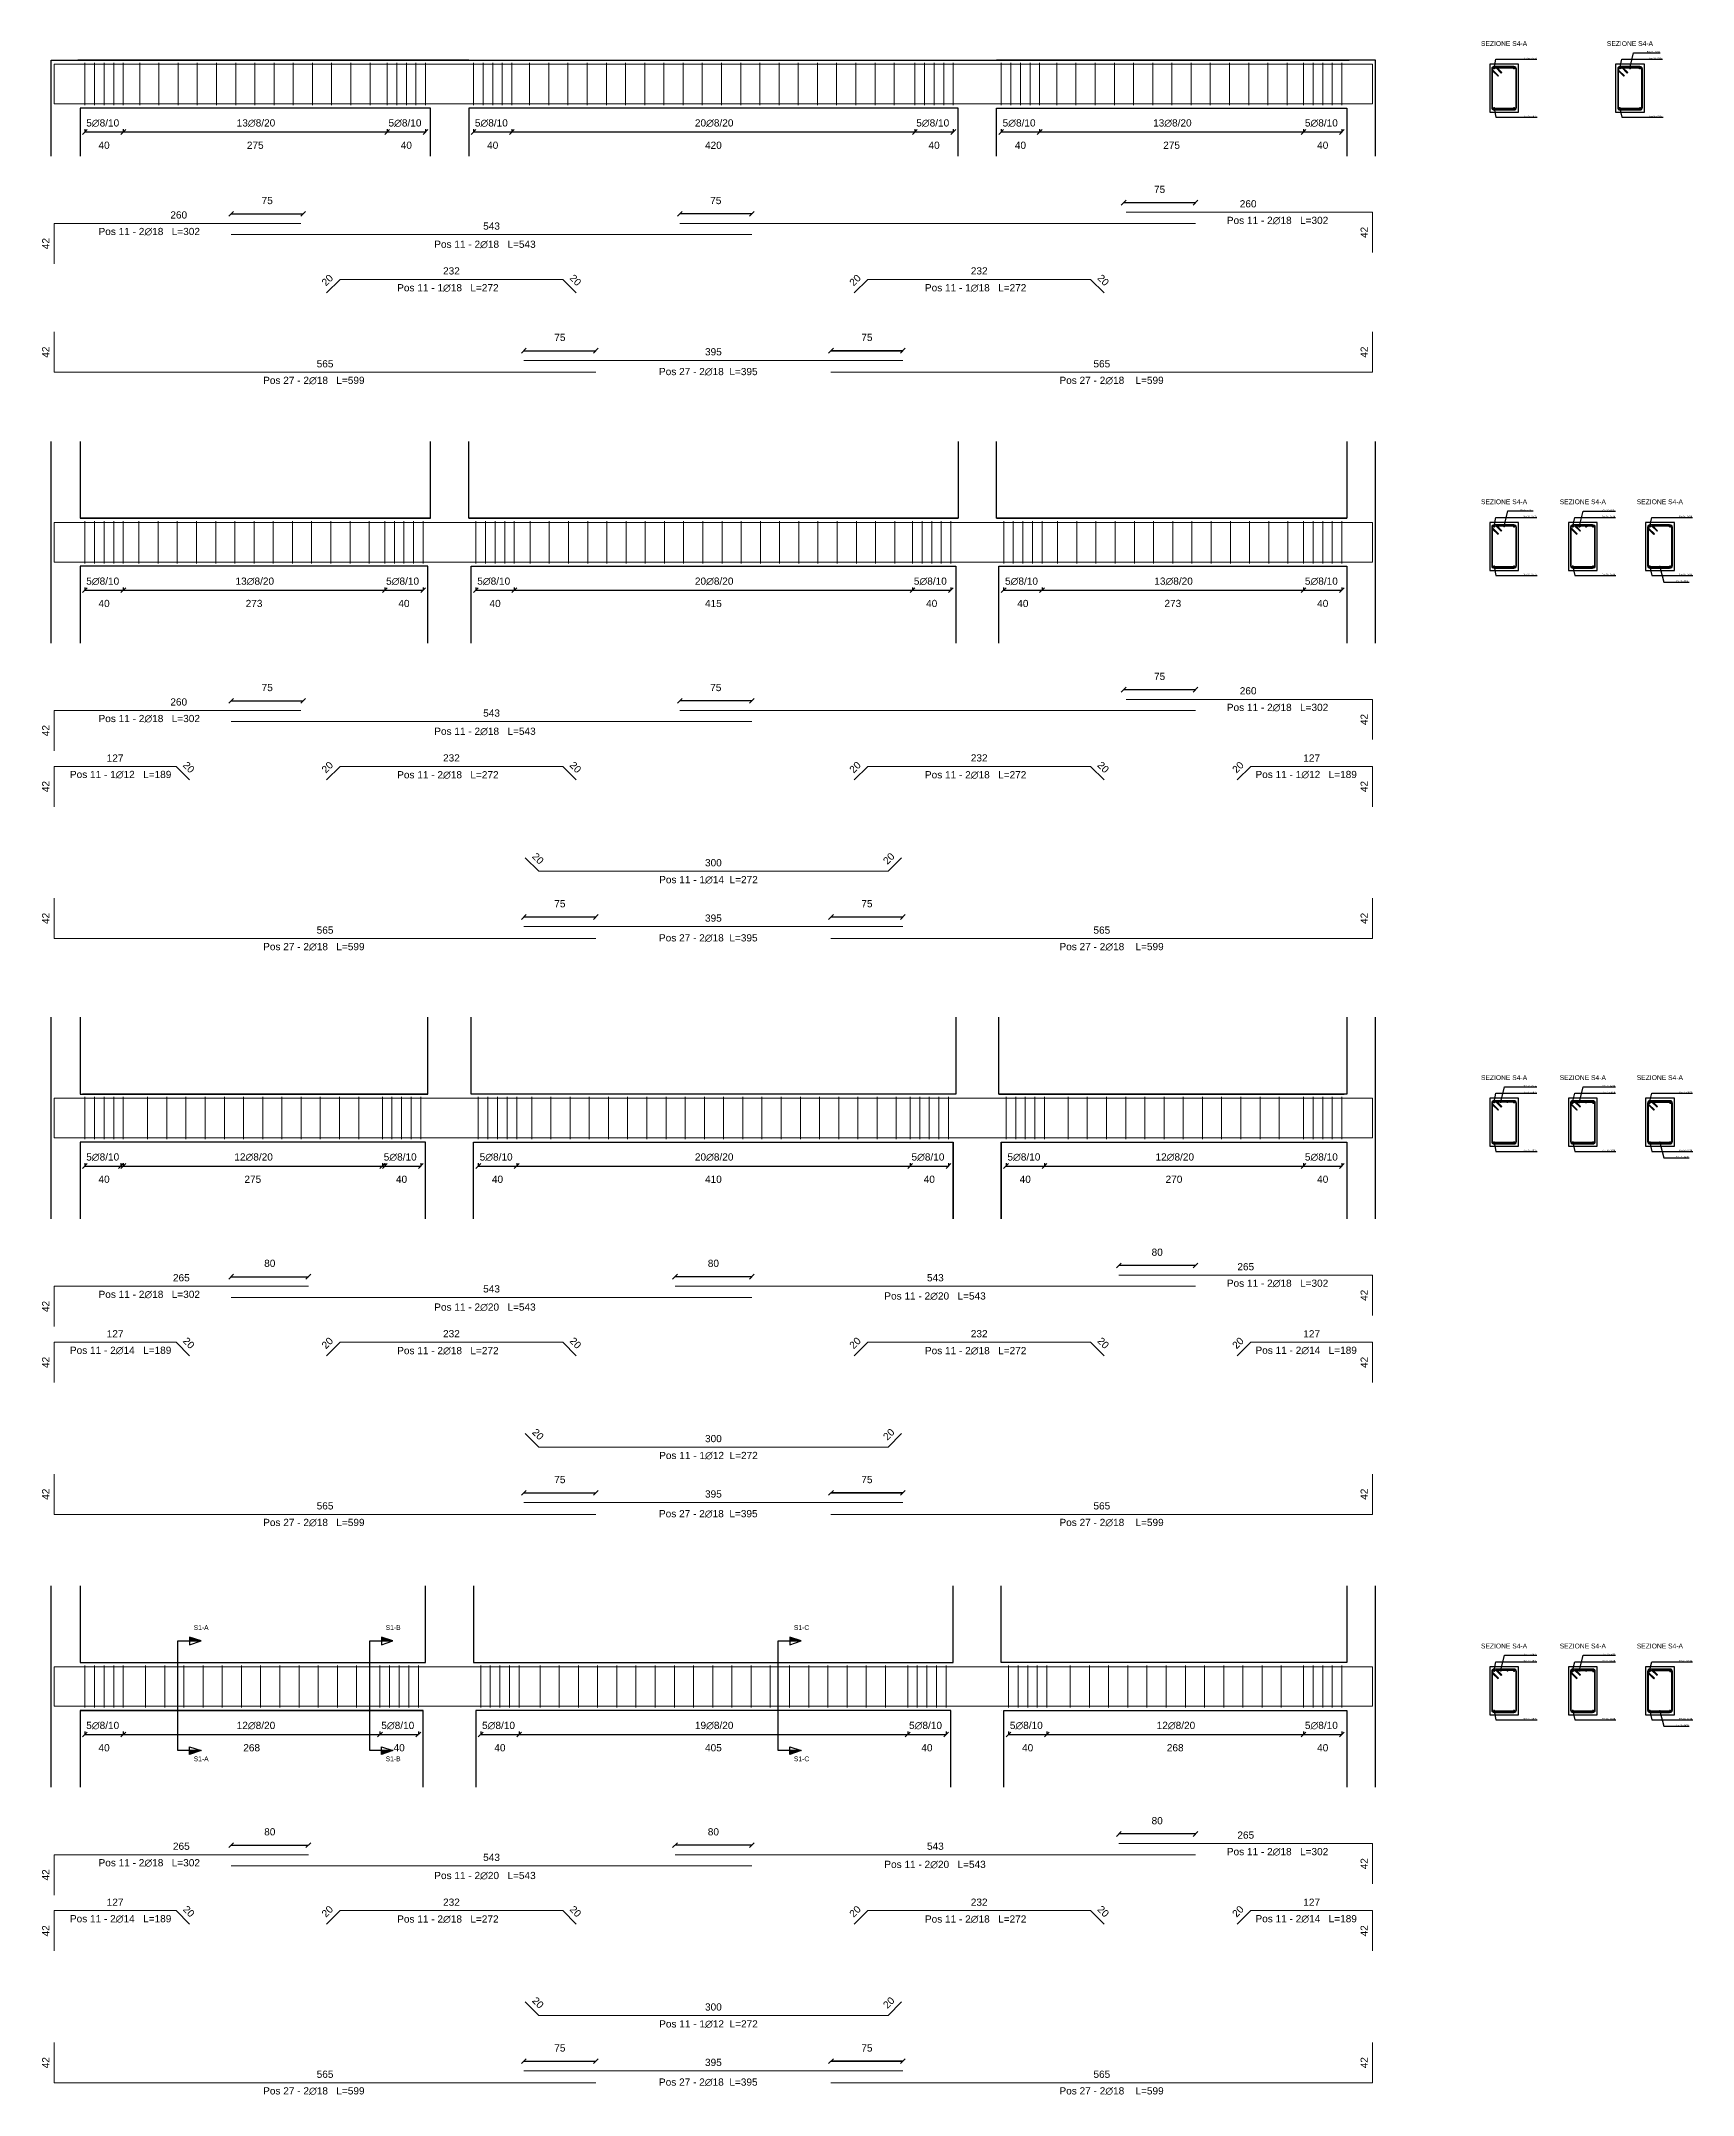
# Model space of a CAD drawing. Header units: millimetres. Extents: x -455371 to 117772, y -78417 to 116564.
# Drawn here: x -242200 to -224985, y -16116 to 5283 of the extents above; entities that cross this region are included whole.
import ezdxf
from ezdxf import colors
from ezdxf.entities.mleader import LeaderData, LeaderLine
from ezdxf.math import Vec2, Vec3

# ---------------------------------------------------------------- set-up
doc = ezdxf.new("R2010")
doc.units = ezdxf.units.MM
doc.linetypes.add('CENTER2', pattern=[28.575, 19.05, -3.175, 3.175, -3.175])
doc.layers.get('0').update_dxf_attribs({"color": 255})
for name, color, linetype, lineweight in [('armature', 5, 'Continuous', 18), ('Cls', 7, 'Continuous', 25), ('quote', 5, 'Continuous', 15), ('Scritte', 7, 'Continuous', 15), ('staffe', 10, 'Continuous', 15)]:
    doc.layers.add(name, color=color, linetype=linetype, lineweight=lineweight)
doc.layers.add('RETINI', color=253, linetype='Continuous')
doc.styles.get("Standard").update_dxf_attribs({"font": 'arial.ttf'})
doc.dimstyles.new('per distinte 1 a 50', dxfattribs={"dimtxt": 75, "dimasz": 150, "dimexe": 0.18, "dimexo": 250, "dimgap": 50, "dimtad": 1, "dimdec": 0, "dimlfac": 0.1, "dimzin": 0, "dimdsep": 46, "dimtxsty": 'Standard', "dimblk": 'NONE', "dimcen": 0, "dimse1": 1, "dimse2": 1, "dimsd1": 1, "dimsd2": 1, "dimadec": 0, "dimazin": 0, "dimtfac": 1, "dimtdec": 0, "dimtix": 1, "dimtofl": 0, "dimtmove": 0, "dimatfit": 3, "dimldrblk": 'NONE', "dimfxl": 250, "dimfxlon": 1, "dimtolj": 1, "dimtzin": 0, "dimarcsym": 2})
doc.dimstyles.new('scala1 a 50', dxfattribs={"dimtxt": 75, "dimasz": 50, "dimexe": 0.18, "dimexo": 250, "dimgap": 100, "dimtad": 2, "dimdec": 0, "dimlfac": 0.1, "dimzin": 0, "dimdsep": 46, "dimtxsty": 'Standard', "dimblk": 'OBLIQUE', "dimcen": -100, "dimadec": 0, "dimazin": 0, "dimtfac": 1, "dimtdec": 0, "dimtofl": 0, "dimtmove": 0, "dimatfit": 3, "dimfxl": 250, "dimfxlon": 1, "dimtolj": 1, "dimtzin": 0, "dimarcsym": 0})

msp = doc.modelspace()

# ---------------------------------------------------------------- texts
at = {"layer": 'Scritte'}
for s, width, insert, char_height, attachment_point in [('SEZIONE S4-A', 534.165, (-227193.5, 5282.1), 50, 1), ('SEZIONE S4-A', 534.165, (-225881.6, 5282.1), 50, 1), ('5∅8/10 ', 371.945, (-241728.8, 4467.8), 75, 1), ('13∅8/20', 371.945, (-240160.7, 4467.8), 75, 1), ('5∅8/10 ', 371.945, (-238578.8, 4467.8), 75, 1), ('5∅8/10 ', 371.945, (-237678.8, 4467.8), 75, 1), ('20∅8/20', 371.945, (-235385.7, 4467.8), 75, 1), ('5∅8/10 ', 371.945, (-233078.8, 4467.8), 75, 1), ('5∅8/10 ', 371.945, (-232178.8, 4467.8), 75, 1), ('13∅8/20', 371.945, (-230610.7, 4467.8), 75, 1), ('5∅8/10 ', 371.945, (-229028.8, 4467.8), 75, 1), ('Pos 11 - 2∅18   L=302', 1084.771, (-228785.2, 3452.4), 75, 3), ('Pos 11 - 2∅18   L=302', 1084.771, (-241600.5, 3336.6), 75, 1), ('Pos 11 - 2∅18   L=543', 1084.771, (-238101.9, 3203.8), 75, 1), ('Pos 11 - 1∅18   L=272', 1084.771, (-238488.3, 2750.4), 75, 1), ('Pos 11 - 1∅18   L=272', 1084.771, (-232988.3, 2750.4), 75, 1), ('Pos 27 - 2∅18   L=599', 1084.771, (-239885.2, 1785.8), 75, 1), ('Pos 27 - 2∅18  L=395', 1084.771, (-235760, 1877.3), 75, 1), ('Pos 27 - 2∅18    L=599', 1084.771, (-230500.5, 1785.8), 75, 3), ('SEZIONE S4-A', 534.165, (-227193.5, 507.9), 50, 1), ('SEZIONE S4-A', 534.165, (-226372.7, 507.9), 50, 1), ('SEZIONE S4-A', 534.165, (-225569.8, 507.9), 50, 1), ('5∅8/10 ', 371.945, (-241728.8, -306.4), 75, 1), ('13∅8/20', 371.945, (-240173.2, -306.4), 75, 1), ('5∅8/10 ', 371.945, (-238603.8, -306.4), 75, 1), ('5∅8/10 ', 371.945, (-237653.8, -306.4), 75, 1), ('20∅8/20', 371.945, (-235385.7, -306.4), 75, 1), ('5∅8/10 ', 371.945, (-233103.8, -306.4), 75, 1), ('5∅8/10 ', 371.945, (-232153.8, -306.4), 75, 1), ('13∅8/20', 371.945, (-230598.2, -306.4), 75, 1), ('5∅8/10 ', 371.945, (-229028.8, -306.4), 75, 1), ('Pos 11 - 2∅18   L=302', 1084.771, (-228785.2, -1621.8), 75, 3), ('Pos 11 - 2∅18   L=302', 1084.771, (-241600.5, -1737.7), 75, 1), ('Pos 11 - 2∅18   L=543', 1084.771, (-238101.9, -1870.4), 75, 1), ('Pos 11 - 1∅12   L=189', 1084.771, (-241898.8, -2320.5), 75, 1), ('Pos 11 - 2∅18   L=272', 1084.771, (-238488.3, -2323.8), 75, 1), ('Pos 11 - 2∅18   L=272', 1084.771, (-232988.3, -2323.8), 75, 1), ('Pos 11 - 1∅12   L=189', 1084.771, (-228486.9, -2320.5), 75, 3), ('Pos 11 - 1∅14  L=272', 1084.771, (-235758, -3416.4), 75, 1), ('Pos 27 - 2∅18  L=395', 1084.771, (-235760, -4022.8), 75, 1), ('Pos 27 - 2∅18   L=599', 1084.771, (-239885.2, -4114.2), 75, 1), ('Pos 27 - 2∅18    L=599', 1084.771, (-230500.5, -4114.2), 75, 3), ('SEZIONE S4-A', 534.165, (-227193.5, -5491.5), 50, 1), ('SEZIONE S4-A', 534.165, (-226372.7, -5491.5), 50, 1), ('SEZIONE S4-A', 534.165, (-225569.8, -5491.5), 50, 1), ('5∅8/10 ', 371.945, (-241728.8, -6305.8), 75, 1), ('12∅8/20', 371.945, (-240185.7, -6305.8), 75, 1), ('5∅8/10 ', 371.945, (-238628.8, -6305.8), 75, 1), ('5∅8/10 ', 371.945, (-237628.8, -6305.8), 75, 1), ('20∅8/20', 371.945, (-235385.7, -6305.8), 75, 1), ('5∅8/10 ', 371.945, (-233128.8, -6305.8), 75, 1), ('5∅8/10 ', 371.945, (-232128.8, -6305.8), 75, 1), ('12∅8/20', 371.945, (-230585.7, -6305.8), 75, 1), ('5∅8/10 ', 371.945, (-229028.8, -6305.8), 75, 1), ('Pos 11 - 2∅18   L=302', 1084.771, (-228785.2, -7621.2), 75, 3), ('Pos 11 - 2∅18   L=302', 1084.771, (-241600.5, -7737.1), 75, 1), ('Pos 11 - 2∅20   L=543', 1084.771, (-238101.9, -7869.8), 75, 1), ('Pos 11 - 2∅20   L=543', 1084.771, (-233411.5, -7754), 75, 1), ('Pos 11 - 2∅14   L=189', 1084.771, (-241898.8, -8319.9), 75, 1), ('Pos 11 - 2∅18   L=272', 1084.771, (-238488.3, -8323.2), 75, 1), ('Pos 11 - 2∅18   L=272', 1084.771, (-232988.3, -8323.2), 75, 1), ('Pos 11 - 2∅14   L=189', 1084.771, (-228486.9, -8319.9), 75, 3), ('Pos 11 - 1∅12  L=272', 1084.771, (-235758, -9415.8), 75, 1), ('Pos 27 - 2∅18  L=395', 1084.771, (-235760, -10022.2), 75, 1), ('Pos 27 - 2∅18   L=599', 1084.771, (-239885.2, -10113.6), 75, 1), ('Pos 27 - 2∅18    L=599', 1084.771, (-230500.5, -10113.6), 75, 3), ('S1-A', 371.945, (-240609, -11221.3), 50, 1), ('S1-B', 371.945, (-238608.3, -11221.3), 50, 1), ('S1-C', 371.945, (-234353.7, -11221.3), 50, 1), ('SEZIONE S4-A', 534.165, (-227193.5, -11413.8), 50, 1), ('SEZIONE S4-A', 534.165, (-226372.7, -11413.8), 50, 1), ('SEZIONE S4-A', 534.165, (-225569.8, -11413.8), 50, 1), ('5∅8/10 ', 371.945, (-241728.8, -12228.1), 75, 1), ('12∅8/20', 371.945, (-240160.7, -12228.1), 75, 1), ('5∅8/10 ', 371.945, (-238653.8, -12228.1), 75, 1), ('5∅8/10 ', 371.945, (-237603.8, -12228.1), 75, 1), ('19∅8/20', 371.945, (-235385.7, -12228.1), 75, 1), ('5∅8/10 ', 371.945, (-233153.8, -12228.1), 75, 1), ('5∅8/10 ', 371.945, (-232103.8, -12228.1), 75, 1), ('12∅8/20', 371.945, (-230573.2, -12228.1), 75, 1), ('5∅8/10 ', 371.945, (-229028.8, -12228.1), 75, 1), ('S1-A', 371.945, (-240609, -12589.2), 50, 1), ('S1-B', 371.945, (-238608.3, -12589.2), 50, 1), ('S1-C', 371.945, (-234353.7, -12589.2), 50, 1), ('Pos 11 - 2∅18   L=302', 1084.771, (-241600.5, -13659.3), 75, 1), ('Pos 11 - 2∅20   L=543', 1084.771, (-233411.5, -13676.2), 75, 1), ('Pos 11 - 2∅18   L=302', 1084.771, (-228785.2, -13543.5), 75, 3), ('Pos 11 - 2∅20   L=543', 1084.771, (-238101.9, -13792.1), 75, 1), ('Pos 11 - 2∅14   L=189', 1084.771, (-241898.8, -14242.2), 75, 1), ('Pos 11 - 2∅18   L=272', 1084.771, (-238488.3, -14245.5), 75, 1), ('Pos 11 - 2∅18   L=272', 1084.771, (-232988.3, -14245.5), 75, 1), ('Pos 11 - 2∅14   L=189', 1084.771, (-228486.9, -14242.2), 75, 3), ('Pos 11 - 1∅12  L=272', 1084.771, (-235758, -15338.1), 75, 1), ('Pos 27 - 2∅18   L=599', 1084.771, (-239885.2, -16035.9), 75, 1), ('Pos 27 - 2∅18  L=395', 1084.771, (-235760, -15944.4), 75, 1), ('Pos 27 - 2∅18    L=599', 1084.771, (-230500.5, -16035.9), 75, 3)]:
    msp.add_mtext_dynamic_manual_height_columns(s, width=width, gutter_width=12.5, heights=[0], dxfattribs=dict(at, insert=insert, char_height=char_height, attachment_point=attachment_point))

# ---------------------------------------------------------------- blocks, each defined once
blk = doc.blocks.new('*U742')
at = {"layer": 'staffe'}
blk.add_lwpolyline([(0, -220), (0, 220)], dxfattribs=at)
blk = doc.blocks.new('*U743')
at = {"layer": 'Cls', "color": 0, "linetype": 'ByBlock', "lineweight": -2, "transparency": 16777216}
for p in [(0, 0), (100, 0), (200, 0), (300, 0), (400, 0)]:
    blk.add_blockref('*U742', p, dxfattribs=at)
blk = doc.blocks.new('*U744')
at = {"layer": 'staffe'}
blk.add_lwpolyline([(0, -220), (0, 220)], dxfattribs=at)
blk = doc.blocks.new('*U745')
at = {"layer": 'Cls', "color": 0, "linetype": 'ByBlock', "lineweight": -2, "transparency": 16777216}
for p in [(0, 0), (100, 0), (200, 0), (300, 0), (400, 0)]:
    blk.add_blockref('*U744', p, dxfattribs=at)
blk = doc.blocks.new('*U746')
at = {"layer": 'staffe'}
blk.add_lwpolyline([(0, -220), (0, 220)], dxfattribs=at)
blk = doc.blocks.new('*U747')
at = {"layer": 'Cls', "color": 0, "linetype": 'ByBlock', "lineweight": -2, "transparency": 16777216}
for p in [(0, 0), (100, 0), (200, 0), (300, 0), (400, 0)]:
    blk.add_blockref('*U746', p, dxfattribs=at)
blk = doc.blocks.new('*U748')
at = {"layer": 'staffe'}
blk.add_lwpolyline([(0, -220), (0, 220)], dxfattribs=at)
blk = doc.blocks.new('*U749')
at = {"layer": 'Cls', "color": 0, "linetype": 'ByBlock', "lineweight": -2, "transparency": 16777216}
for p in [(0, 0), (100, 0), (200, 0), (300, 0), (400, 0)]:
    blk.add_blockref('*U748', p, dxfattribs=at)
blk = doc.blocks.new('*U750')
at = {"layer": 'staffe'}
blk.add_lwpolyline([(0, -220), (0, 220)], dxfattribs=at)
blk = doc.blocks.new('*U751')
at = {"layer": 'Cls', "color": 0, "linetype": 'ByBlock', "lineweight": -2, "transparency": 16777216}
for p in [(0, 0), (100, 0), (200, 0), (300, 0), (400, 0)]:
    blk.add_blockref('*U750', p, dxfattribs=at)
blk = doc.blocks.new('*U762')
at = {"layer": 'staffe'}
blk.add_lwpolyline([(0, -220), (0, 220)], dxfattribs=at)
blk = doc.blocks.new('*U763')
at = {"layer": 'Cls', "color": 0, "linetype": 'ByBlock', "lineweight": -2, "transparency": 16777216}
for p in [(0, 0), (100, 0), (200, 0), (300, 0), (400, 0)]:
    blk.add_blockref('*U762', p, dxfattribs=at)
blk = doc.blocks.new('*U764')
at = {"layer": 'staffe'}
blk.add_lwpolyline([(0, -220), (0, 220)], dxfattribs=at)
blk = doc.blocks.new('*U765')
at = {"layer": 'Cls', "color": 0, "linetype": 'ByBlock', "lineweight": -2, "transparency": 16777216}
for p in [(0, 0), (100, 0), (200, 0), (300, 0), (400, 0)]:
    blk.add_blockref('*U764', p, dxfattribs=at)
blk = doc.blocks.new('*U766')
at = {"layer": 'staffe'}
blk.add_lwpolyline([(0, -220), (0, 220)], dxfattribs=at)
blk = doc.blocks.new('*U767')
at = {"layer": 'Cls', "color": 0, "linetype": 'ByBlock', "lineweight": -2, "transparency": 16777216}
for p in [(0, 0), (100, 0), (200, 0), (300, 0), (400, 0)]:
    blk.add_blockref('*U766', p, dxfattribs=at)
blk = doc.blocks.new('*U768')
at = {"layer": 'staffe'}
blk.add_lwpolyline([(0, -220), (0, 220)], dxfattribs=at)
blk = doc.blocks.new('*U769')
at = {"layer": 'Cls', "color": 0, "linetype": 'ByBlock', "lineweight": -2, "transparency": 16777216}
for p in [(0, 0), (100, 0), (200, 0), (300, 0), (400, 0)]:
    blk.add_blockref('*U768', p, dxfattribs=at)
blk = doc.blocks.new('*U770')
at = {"layer": 'staffe'}
blk.add_lwpolyline([(0, -220), (0, 220)], dxfattribs=at)
blk = doc.blocks.new('*U781')
at = {"layer": 'Cls', "color": 0, "linetype": 'ByBlock', "lineweight": -2, "transparency": 16777216}
for p in [(0, 0), (100, 0), (200, 0), (300, 0), (400, 0)]:
    blk.add_blockref('*U770', p, dxfattribs=at)
blk = doc.blocks.new('*U782')
at = {"layer": 'staffe'}
blk.add_lwpolyline([(0, -220), (0, 220)], dxfattribs=at)
blk = doc.blocks.new('*U783')
at = {"layer": 'Cls', "color": 0, "linetype": 'ByBlock', "lineweight": -2, "transparency": 16777216}
for p in [(0, 0), (100, 0), (200, 0), (300, 0), (400, 0)]:
    blk.add_blockref('*U782', p, dxfattribs=at)
blk = doc.blocks.new('*U784')
at = {"layer": 'staffe'}
blk.add_lwpolyline([(0, -220), (0, 220)], dxfattribs=at)
blk = doc.blocks.new('*U785')
at = {"layer": 'Cls', "color": 0, "linetype": 'ByBlock', "lineweight": -2, "transparency": 16777216}
for p in [(0, 0), (100, 0), (200, 0), (300, 0), (400, 0)]:
    blk.add_blockref('*U784', p, dxfattribs=at)
blk = doc.blocks.new('*U786')
at = {"layer": 'staffe'}
blk.add_lwpolyline([(0, -220), (0, 220)], dxfattribs=at)
blk = doc.blocks.new('*U787')
at = {"layer": 'Cls', "color": 0, "linetype": 'ByBlock', "lineweight": -2, "transparency": 16777216}
for p in [(0, 0), (100, 0), (200, 0), (300, 0), (400, 0)]:
    blk.add_blockref('*U786', p, dxfattribs=at)
blk = doc.blocks.new('*U788')
at = {"layer": 'staffe'}
blk.add_lwpolyline([(0, -220), (0, 220)], dxfattribs=at)
blk = doc.blocks.new('*U789')
at = {"layer": 'Cls', "color": 0, "linetype": 'ByBlock', "lineweight": -2, "transparency": 16777216}
for p in [(0, 0), (100, 0), (200, 0), (300, 0), (400, 0)]:
    blk.add_blockref('*U788', p, dxfattribs=at)
blk = doc.blocks.new('*U752')
at = {"layer": 'staffe'}
blk.add_lwpolyline([(0, -220), (0, 220)], dxfattribs=at)
blk = doc.blocks.new('*U753')
at = {"layer": 'Cls', "color": 0, "linetype": 'ByBlock', "lineweight": -2, "transparency": 16777216}
for p in [(0, 0), (100, 0), (200, 0), (300, 0), (400, 0)]:
    blk.add_blockref('*U752', p, dxfattribs=at)
blk = doc.blocks.new('*U754')
at = {"layer": 'staffe'}
blk.add_lwpolyline([(0, -220), (0, 220)], dxfattribs=at)
blk = doc.blocks.new('*U755')
at = {"layer": 'Cls', "color": 0, "linetype": 'ByBlock', "lineweight": -2, "transparency": 16777216}
for p in [(0, 0), (100, 0), (200, 0), (300, 0), (400, 0)]:
    blk.add_blockref('*U754', p, dxfattribs=at)
blk = doc.blocks.new('*U756')
at = {"layer": 'staffe'}
blk.add_lwpolyline([(0, -220), (0, 220)], dxfattribs=at)
blk = doc.blocks.new('*U757')
at = {"layer": 'Cls', "color": 0, "linetype": 'ByBlock', "lineweight": -2, "transparency": 16777216}
for p in [(0, 0), (100, 0), (200, 0), (300, 0), (400, 0)]:
    blk.add_blockref('*U756', p, dxfattribs=at)
blk = doc.blocks.new('*U758')
at = {"layer": 'staffe'}
blk.add_lwpolyline([(0, -220), (0, 220)], dxfattribs=at)
blk = doc.blocks.new('*U759')
at = {"layer": 'Cls', "color": 0, "linetype": 'ByBlock', "lineweight": -2, "transparency": 16777216}
for p in [(0, 0), (100, 0), (200, 0), (300, 0), (400, 0)]:
    blk.add_blockref('*U758', p, dxfattribs=at)
blk = doc.blocks.new('*U760')
at = {"layer": 'staffe'}
blk.add_lwpolyline([(0, -220), (0, 220)], dxfattribs=at)
blk = doc.blocks.new('*U761')
at = {"layer": 'Cls', "color": 0, "linetype": 'ByBlock', "lineweight": -2, "transparency": 16777216}
for p in [(0, 0), (100, 0), (200, 0), (300, 0), (400, 0)]:
    blk.add_blockref('*U760', p, dxfattribs=at)
blk = doc.blocks.new('*U771')
at = {"layer": 'staffe'}
blk.add_lwpolyline([(0, -220), (0, 220)], dxfattribs=at)
blk = doc.blocks.new('*U772')
at = {"layer": 'Cls', "color": 0, "linetype": 'ByBlock', "lineweight": -2, "transparency": 16777216}
for p in [(0, 0), (100, 0), (200, 0), (300, 0), (400, 0)]:
    blk.add_blockref('*U771', p, dxfattribs=at)
blk = doc.blocks.new('*U773')
at = {"layer": 'staffe'}
blk.add_lwpolyline([(0, -220), (0, 220)], dxfattribs=at)
blk = doc.blocks.new('*U774')
at = {"layer": 'Cls', "color": 0, "linetype": 'ByBlock', "lineweight": -2, "transparency": 16777216}
for p in [(0, 0), (100, 0), (200, 0), (300, 0), (400, 0)]:
    blk.add_blockref('*U773', p, dxfattribs=at)
blk = doc.blocks.new('*U775')
at = {"layer": 'staffe'}
blk.add_lwpolyline([(0, -220), (0, 220)], dxfattribs=at)
blk = doc.blocks.new('*U776')
at = {"layer": 'Cls', "color": 0, "linetype": 'ByBlock', "lineweight": -2, "transparency": 16777216}
for p in [(0, 0), (100, 0), (200, 0), (300, 0), (400, 0)]:
    blk.add_blockref('*U775', p, dxfattribs=at)
blk = doc.blocks.new('*U777')
at = {"layer": 'staffe'}
blk.add_lwpolyline([(0, -220), (0, 220)], dxfattribs=at)
blk = doc.blocks.new('*U778')
at = {"layer": 'Cls', "color": 0, "linetype": 'ByBlock', "lineweight": -2, "transparency": 16777216}
for p in [(0, 0), (100, 0), (200, 0), (300, 0), (400, 0)]:
    blk.add_blockref('*U777', p, dxfattribs=at)
blk = doc.blocks.new('*U779')
at = {"layer": 'staffe'}
blk.add_lwpolyline([(0, -220), (0, 220)], dxfattribs=at)
blk = doc.blocks.new('*U780')
at = {"layer": 'Cls', "color": 0, "linetype": 'ByBlock', "lineweight": -2, "transparency": 16777216}
for p in [(0, 0), (100, 0), (200, 0), (300, 0), (400, 0)]:
    blk.add_blockref('*U779', p, dxfattribs=at)
blk = doc.blocks.new('*U801')
at = {"layer": 'staffe'}
blk.add_lwpolyline([(0, -220), (0, 220)], dxfattribs=at)
blk = doc.blocks.new('*U802')
at = {"layer": 'Cls', "color": 0, "linetype": 'ByBlock', "lineweight": -2, "transparency": 16777216}
for p in [(0, 0), (200, 0), (400, 0), (600, 0), (800, 0), (1000, 0), (1200, 0), (1400, 0), (1600, 0), (1800, 0), (2000, 0), (2200, 0), (2400, 0)]:
    blk.add_blockref('*U801', p, dxfattribs=at)
blk = doc.blocks.new('*U803')
at = {"layer": 'staffe'}
blk.add_lwpolyline([(0, -220), (0, 220)], dxfattribs=at)
blk = doc.blocks.new('*U804')
at = {"layer": 'Cls', "color": 0, "linetype": 'ByBlock', "lineweight": -2, "transparency": 16777216}
for p in [(0, 0), (200, 0), (400, 0), (600, 0), (800, 0), (1000, 0), (1200, 0), (1400, 0), (1600, 0), (1800, 0), (2000, 0), (2200, 0), (2400, 0)]:
    blk.add_blockref('*U803', p, dxfattribs=at)
blk = doc.blocks.new('*U805')
at = {"layer": 'staffe'}
blk.add_lwpolyline([(0, -220), (0, 220)], dxfattribs=at)
blk = doc.blocks.new('*U798')
at = {"layer": 'Cls', "color": 0, "linetype": 'ByBlock', "lineweight": -2, "transparency": 16777216}
for p in [(0, 0), (200, 0), (400, 0), (600, 0), (800, 0), (1000, 0), (1200, 0), (1400, 0), (1600, 0), (1800, 0), (2000, 0), (2200, 0)]:
    blk.add_blockref('*U805', p, dxfattribs=at)
blk = doc.blocks.new('*U799')
at = {"layer": 'staffe'}
blk.add_lwpolyline([(0, -220), (0, 220)], dxfattribs=at)
blk = doc.blocks.new('*U800')
at = {"layer": 'Cls', "color": 0, "linetype": 'ByBlock', "lineweight": -2, "transparency": 16777216}
for p in [(0, 0), (200, 0), (400, 0), (600, 0), (800, 0), (1000, 0), (1200, 0), (1400, 0), (1600, 0), (1800, 0), (2000, 0), (2200, 0)]:
    blk.add_blockref('*U799', p, dxfattribs=at)
blk = doc.blocks.new('*U794')
at = {"layer": 'staffe'}
blk.add_lwpolyline([(0, -220), (0, 220)], dxfattribs=at)
blk = doc.blocks.new('*U795')
at = {"layer": 'Cls', "color": 0, "linetype": 'ByBlock', "lineweight": -2, "transparency": 16777216}
for p in [(0, 0), (200, 0), (400, 0), (600, 0), (800, 0), (1000, 0), (1200, 0), (1400, 0), (1600, 0), (1800, 0), (2000, 0), (2200, 0), (2400, 0)]:
    blk.add_blockref('*U794', p, dxfattribs=at)
blk = doc.blocks.new('*U796')
at = {"layer": 'staffe'}
blk.add_lwpolyline([(0, -220), (0, 220)], dxfattribs=at)
blk = doc.blocks.new('*U797')
at = {"layer": 'Cls', "color": 0, "linetype": 'ByBlock', "lineweight": -2, "transparency": 16777216}
for p in [(0, 0), (200, 0), (400, 0), (600, 0), (800, 0), (1000, 0), (1200, 0), (1400, 0), (1600, 0), (1800, 0), (2000, 0), (2200, 0), (2400, 0)]:
    blk.add_blockref('*U796', p, dxfattribs=at)
blk = doc.blocks.new('*U790')
at = {"layer": 'staffe'}
blk.add_lwpolyline([(0, -220), (0, 220)], dxfattribs=at)
blk = doc.blocks.new('*U791')
at = {"layer": 'Cls', "color": 0, "linetype": 'ByBlock', "lineweight": -2, "transparency": 16777216}
for p in [(0, 0), (200, 0), (400, 0), (600, 0), (800, 0), (1000, 0), (1200, 0), (1400, 0), (1600, 0), (1800, 0), (2000, 0), (2200, 0)]:
    blk.add_blockref('*U790', p, dxfattribs=at)
blk = doc.blocks.new('*U792')
at = {"layer": 'staffe'}
blk.add_lwpolyline([(0, -220), (0, 220)], dxfattribs=at)
blk = doc.blocks.new('*U793')
at = {"layer": 'Cls', "color": 0, "linetype": 'ByBlock', "lineweight": -2, "transparency": 16777216}
for p in [(0, 0), (200, 0), (400, 0), (600, 0), (800, 0), (1000, 0), (1200, 0), (1400, 0), (1600, 0), (1800, 0), (2000, 0), (2200, 0)]:
    blk.add_blockref('*U792', p, dxfattribs=at)
blk = doc.blocks.new('*U806')
at = {"layer": 'staffe'}
blk.add_lwpolyline([(0, -220), (0, 220)], dxfattribs=at)
blk = doc.blocks.new('*U807')
at = {"layer": 'Cls', "color": 0, "linetype": 'ByBlock', "lineweight": -2, "transparency": 16777216}
for p in [(0, 0), (200, 0), (400, 0), (600, 0), (800, 0), (1000, 0), (1200, 0), (1400, 0), (1600, 0), (1800, 0), (2000, 0), (2200, 0), (2400, 0), (2600, 0), (2800, 0), (3000, 0), (3200, 0), (3400, 0), (3600, 0), (3800, 0)]:
    blk.add_blockref('*U806', p, dxfattribs=at)
blk = doc.blocks.new('*U809')
at = {"layer": 'staffe'}
blk.add_lwpolyline([(0, -220), (0, 220)], dxfattribs=at)
blk = doc.blocks.new('*U808')
at = {"layer": 'Cls', "color": 0, "linetype": 'ByBlock', "lineweight": -2, "transparency": 16777216}
for p in [(0, 0), (200, 0), (400, 0), (600, 0), (800, 0), (1000, 0), (1200, 0), (1400, 0), (1600, 0), (1800, 0), (2000, 0), (2200, 0), (2400, 0), (2600, 0), (2800, 0), (3000, 0), (3200, 0), (3400, 0), (3600, 0), (3800, 0)]:
    blk.add_blockref('*U809', p, dxfattribs=at)
blk = doc.blocks.new('*U811')
at = {"layer": 'staffe'}
blk.add_lwpolyline([(0, -220), (0, 220)], dxfattribs=at)
blk = doc.blocks.new('*U810')
at = {"layer": 'Cls', "color": 0, "linetype": 'ByBlock', "lineweight": -2, "transparency": 16777216}
for p in [(0, 0), (200, 0), (400, 0), (600, 0), (800, 0), (1000, 0), (1200, 0), (1400, 0), (1600, 0), (1800, 0), (2000, 0), (2200, 0), (2400, 0), (2600, 0), (2800, 0), (3000, 0), (3200, 0), (3400, 0), (3600, 0), (3800, 0)]:
    blk.add_blockref('*U811', p, dxfattribs=at)
blk = doc.blocks.new('*U813')
at = {"layer": 'staffe'}
blk.add_lwpolyline([(0, -220), (0, 220)], dxfattribs=at)
blk = doc.blocks.new('*U812')
at = {"layer": 'Cls', "color": 0, "linetype": 'ByBlock', "lineweight": -2, "transparency": 16777216}
for p in [(0, 0), (200, 0), (400, 0), (600, 0), (800, 0), (1000, 0), (1200, 0), (1400, 0), (1600, 0), (1800, 0), (2000, 0), (2200, 0), (2400, 0), (2600, 0), (2800, 0), (3000, 0), (3200, 0), (3400, 0), (3600, 0)]:
    blk.add_blockref('*U813', p, dxfattribs=at)
blk = doc.blocks.new('_Oblique')
at = {"color": 0, "linetype": 'ByBlock', "lineweight": -2}
blk.add_line((-0.5, -0.5), (0.5, 0.5), dxfattribs=at)
blk = doc.blocks.new('*D814')
at = {"layer": 'Defpoints', "color": 0, "transparency": 16777216}
for p in [(-229043, 4615), (-228643, 4615), (-228643, 4336)]:
    blk.add_point(p, dxfattribs=at)
at = {"layer": 'quote', "color": 0, "lineweight": -2, "transparency": 16777216}
for p, q in [((-229043, 4365), (-229043, 4335)), ((-229043, 4336), (-228643, 4336)), ((-228643, 4365), (-228643, 4335))]:
    blk.add_line(p, q, dxfattribs=at)
at = {"layer": 'quote', "color": 0, "lineweight": -2, "transparency": 16777216, "xscale": 50, "yscale": 50, "zscale": 50, "rotation": 180}
blk.add_blockref('_Oblique', (-229043, 4336), dxfattribs=at)
at = {"layer": 'quote', "color": 0, "lineweight": -2, "transparency": 16777216, "xscale": 50, "yscale": 50, "zscale": 50}
blk.add_blockref('_Oblique', (-228643, 4336), dxfattribs=at)
at = {"layer": 'quote', "color": 0, "transparency": 16777216, "insert": (-228843, 4197), "char_height": 75, "attachment_point": 5}
blk.add_mtext('\\A1;40', dxfattribs=at)
blk = doc.blocks.new('*D815')
at = {"layer": 'Defpoints', "color": 0, "transparency": 16777216}
for p in [(-233093, 4615), (-232693, 4615), (-232693, 4336)]:
    blk.add_point(p, dxfattribs=at)
at = {"layer": 'quote', "color": 0, "lineweight": -2, "transparency": 16777216}
for p, q in [((-233093, 4365), (-233093, 4335)), ((-233093, 4336), (-232693, 4336)), ((-232693, 4365), (-232693, 4335))]:
    blk.add_line(p, q, dxfattribs=at)
at = {"layer": 'quote', "color": 0, "lineweight": -2, "transparency": 16777216, "xscale": 50, "yscale": 50, "zscale": 50, "rotation": 180}
blk.add_blockref('_Oblique', (-233093, 4336), dxfattribs=at)
at = {"layer": 'quote', "color": 0, "lineweight": -2, "transparency": 16777216, "xscale": 50, "yscale": 50, "zscale": 50}
blk.add_blockref('_Oblique', (-232693, 4336), dxfattribs=at)
at = {"layer": 'quote', "color": 0, "transparency": 16777216, "insert": (-232893, 4197), "char_height": 75, "attachment_point": 5}
blk.add_mtext('\\A1;40', dxfattribs=at)
blk = doc.blocks.new('*D816')
at = {"layer": 'Defpoints', "color": 0, "transparency": 16777216}
for p in [(-238593, 4615), (-238193, 4615), (-238193, 4336)]:
    blk.add_point(p, dxfattribs=at)
at = {"layer": 'quote', "color": 0, "lineweight": -2, "transparency": 16777216}
for p, q in [((-238593, 4365), (-238593, 4335)), ((-238593, 4336), (-238193, 4336)), ((-238193, 4365), (-238193, 4335))]:
    blk.add_line(p, q, dxfattribs=at)
at = {"layer": 'quote', "color": 0, "lineweight": -2, "transparency": 16777216, "xscale": 50, "yscale": 50, "zscale": 50, "rotation": 180}
blk.add_blockref('_Oblique', (-238593, 4336), dxfattribs=at)
at = {"layer": 'quote', "color": 0, "lineweight": -2, "transparency": 16777216, "xscale": 50, "yscale": 50, "zscale": 50}
blk.add_blockref('_Oblique', (-238193, 4336), dxfattribs=at)
at = {"layer": 'quote', "color": 0, "transparency": 16777216, "insert": (-238393, 4197), "char_height": 75, "attachment_point": 5}
blk.add_mtext('\\A1;40', dxfattribs=at)
blk = doc.blocks.new('*D817')
at = {"layer": 'Defpoints', "color": 0, "transparency": 16777216}
for p in [(-238618, -159), (-238218, -159), (-238218, -439)]:
    blk.add_point(p, dxfattribs=at)
at = {"layer": 'quote', "color": 0, "lineweight": -2, "transparency": 16777216}
for p, q in [((-238618, -409), (-238618, -439)), ((-238218, -409), (-238218, -439)), ((-238618, -439), (-238218, -439))]:
    blk.add_line(p, q, dxfattribs=at)
at = {"layer": 'quote', "color": 0, "lineweight": -2, "transparency": 16777216, "xscale": 50, "yscale": 50, "zscale": 50, "rotation": 180}
blk.add_blockref('_Oblique', (-238618, -439), dxfattribs=at)
at = {"layer": 'quote', "color": 0, "lineweight": -2, "transparency": 16777216, "xscale": 50, "yscale": 50, "zscale": 50}
blk.add_blockref('_Oblique', (-238218, -439), dxfattribs=at)
at = {"layer": 'quote', "color": 0, "transparency": 16777216, "insert": (-238418, -577), "char_height": 75, "attachment_point": 5}
blk.add_mtext('\\A1;40', dxfattribs=at)
blk = doc.blocks.new('*D818')
at = {"layer": 'Defpoints', "color": 0, "transparency": 16777216}
for p in [(-233118, -159), (-232718, -159), (-232718, -439)]:
    blk.add_point(p, dxfattribs=at)
at = {"layer": 'quote', "color": 0, "lineweight": -2, "transparency": 16777216}
for p, q in [((-233118, -409), (-233118, -439)), ((-232718, -409), (-232718, -439)), ((-233118, -439), (-232718, -439))]:
    blk.add_line(p, q, dxfattribs=at)
at = {"layer": 'quote', "color": 0, "lineweight": -2, "transparency": 16777216, "xscale": 50, "yscale": 50, "zscale": 50, "rotation": 180}
blk.add_blockref('_Oblique', (-233118, -439), dxfattribs=at)
at = {"layer": 'quote', "color": 0, "lineweight": -2, "transparency": 16777216, "xscale": 50, "yscale": 50, "zscale": 50}
blk.add_blockref('_Oblique', (-232718, -439), dxfattribs=at)
at = {"layer": 'quote', "color": 0, "transparency": 16777216, "insert": (-232918, -577), "char_height": 75, "attachment_point": 5}
blk.add_mtext('\\A1;40', dxfattribs=at)
blk = doc.blocks.new('*D819')
at = {"layer": 'Defpoints', "color": 0, "transparency": 16777216}
for p in [(-229043, -159), (-228643, -159), (-228643, -439)]:
    blk.add_point(p, dxfattribs=at)
at = {"layer": 'quote', "color": 0, "lineweight": -2, "transparency": 16777216}
for p, q in [((-229043, -409), (-229043, -439)), ((-228643, -409), (-228643, -439)), ((-229043, -439), (-228643, -439))]:
    blk.add_line(p, q, dxfattribs=at)
at = {"layer": 'quote', "color": 0, "lineweight": -2, "transparency": 16777216, "xscale": 50, "yscale": 50, "zscale": 50, "rotation": 180}
blk.add_blockref('_Oblique', (-229043, -439), dxfattribs=at)
at = {"layer": 'quote', "color": 0, "lineweight": -2, "transparency": 16777216, "xscale": 50, "yscale": 50, "zscale": 50}
blk.add_blockref('_Oblique', (-228643, -439), dxfattribs=at)
at = {"layer": 'quote', "color": 0, "transparency": 16777216, "insert": (-228843, -577), "char_height": 75, "attachment_point": 5}
blk.add_mtext('\\A1;40', dxfattribs=at)
blk = doc.blocks.new('*D820')
at = {"layer": 'Defpoints', "color": 0, "transparency": 16777216}
for p in [(-229043, -6159), (-228643, -6159), (-228643, -6438)]:
    blk.add_point(p, dxfattribs=at)
at = {"layer": 'quote', "color": 0, "lineweight": -2, "transparency": 16777216}
for p, q in [((-229043, -6409), (-229043, -6438)), ((-228643, -6409), (-228643, -6438)), ((-229043, -6438), (-228643, -6438))]:
    blk.add_line(p, q, dxfattribs=at)
at = {"layer": 'quote', "color": 0, "lineweight": -2, "transparency": 16777216, "xscale": 50, "yscale": 50, "zscale": 50, "rotation": 180}
blk.add_blockref('_Oblique', (-229043, -6438), dxfattribs=at)
at = {"layer": 'quote', "color": 0, "lineweight": -2, "transparency": 16777216, "xscale": 50, "yscale": 50, "zscale": 50}
blk.add_blockref('_Oblique', (-228643, -6438), dxfattribs=at)
at = {"layer": 'quote', "color": 0, "transparency": 16777216, "insert": (-228843, -6576), "char_height": 75, "attachment_point": 5}
blk.add_mtext('\\A1;40', dxfattribs=at)
blk = doc.blocks.new('*D821')
at = {"layer": 'Defpoints', "color": 0, "transparency": 16777216}
for p in [(-229043, -12081), (-228643, -12081), (-228643, -12360)]:
    blk.add_point(p, dxfattribs=at)
at = {"layer": 'quote', "color": 0, "lineweight": -2, "transparency": 16777216}
for p, q in [((-229043, -12331), (-229043, -12360)), ((-229043, -12360), (-228643, -12360)), ((-228643, -12331), (-228643, -12360))]:
    blk.add_line(p, q, dxfattribs=at)
at = {"layer": 'quote', "color": 0, "lineweight": -2, "transparency": 16777216, "xscale": 50, "yscale": 50, "zscale": 50, "rotation": 180}
blk.add_blockref('_Oblique', (-229043, -12360), dxfattribs=at)
at = {"layer": 'quote', "color": 0, "lineweight": -2, "transparency": 16777216, "xscale": 50, "yscale": 50, "zscale": 50}
blk.add_blockref('_Oblique', (-228643, -12360), dxfattribs=at)
at = {"layer": 'quote', "color": 0, "transparency": 16777216, "insert": (-228843, -12499), "char_height": 75, "attachment_point": 5}
blk.add_mtext('\\A1;40', dxfattribs=at)
blk = doc.blocks.new('*D822')
at = {"layer": 'Defpoints', "color": 0, "transparency": 16777216}
for p in [(-233168, -12081), (-232768, -12081), (-232768, -12360)]:
    blk.add_point(p, dxfattribs=at)
at = {"layer": 'quote', "color": 0, "lineweight": -2, "transparency": 16777216}
for p, q in [((-233168, -12331), (-233168, -12360)), ((-233168, -12360), (-232768, -12360)), ((-232768, -12331), (-232768, -12360))]:
    blk.add_line(p, q, dxfattribs=at)
at = {"layer": 'quote', "color": 0, "lineweight": -2, "transparency": 16777216, "xscale": 50, "yscale": 50, "zscale": 50, "rotation": 180}
blk.add_blockref('_Oblique', (-233168, -12360), dxfattribs=at)
at = {"layer": 'quote', "color": 0, "lineweight": -2, "transparency": 16777216, "xscale": 50, "yscale": 50, "zscale": 50}
blk.add_blockref('_Oblique', (-232768, -12360), dxfattribs=at)
at = {"layer": 'quote', "color": 0, "transparency": 16777216, "insert": (-232968, -12499), "char_height": 75, "attachment_point": 5}
blk.add_mtext('\\A1;40', dxfattribs=at)
blk = doc.blocks.new('*D823')
at = {"layer": 'Defpoints', "color": 0, "transparency": 16777216}
for p in [(-233143, -6159), (-232743, -6159), (-232743, -6438)]:
    blk.add_point(p, dxfattribs=at)
at = {"layer": 'quote', "color": 0, "lineweight": -2, "transparency": 16777216}
for p, q in [((-233143, -6409), (-233143, -6438)), ((-232743, -6409), (-232743, -6438)), ((-233143, -6438), (-232743, -6438))]:
    blk.add_line(p, q, dxfattribs=at)
at = {"layer": 'quote', "color": 0, "lineweight": -2, "transparency": 16777216, "xscale": 50, "yscale": 50, "zscale": 50, "rotation": 180}
blk.add_blockref('_Oblique', (-233143, -6438), dxfattribs=at)
at = {"layer": 'quote', "color": 0, "lineweight": -2, "transparency": 16777216, "xscale": 50, "yscale": 50, "zscale": 50}
blk.add_blockref('_Oblique', (-232743, -6438), dxfattribs=at)
at = {"layer": 'quote', "color": 0, "transparency": 16777216, "insert": (-232943, -6576), "char_height": 75, "attachment_point": 5}
blk.add_mtext('\\A1;40', dxfattribs=at)
blk = doc.blocks.new('*D824')
at = {"layer": 'Defpoints', "color": 0, "transparency": 16777216}
for p in [(-238643, -6159), (-238243, -6159), (-238243, -6438)]:
    blk.add_point(p, dxfattribs=at)
at = {"layer": 'quote', "color": 0, "lineweight": -2, "transparency": 16777216}
for p, q in [((-238643, -6409), (-238643, -6438)), ((-238243, -6409), (-238243, -6438)), ((-238643, -6438), (-238243, -6438))]:
    blk.add_line(p, q, dxfattribs=at)
at = {"layer": 'quote', "color": 0, "lineweight": -2, "transparency": 16777216, "xscale": 50, "yscale": 50, "zscale": 50, "rotation": 180}
blk.add_blockref('_Oblique', (-238643, -6438), dxfattribs=at)
at = {"layer": 'quote', "color": 0, "lineweight": -2, "transparency": 16777216, "xscale": 50, "yscale": 50, "zscale": 50}
blk.add_blockref('_Oblique', (-238243, -6438), dxfattribs=at)
at = {"layer": 'quote', "color": 0, "transparency": 16777216, "insert": (-238443, -6576), "char_height": 75, "attachment_point": 5}
blk.add_mtext('\\A1;40', dxfattribs=at)
blk = doc.blocks.new('*D825')
at = {"layer": 'Defpoints', "color": 0, "transparency": 16777216}
for p in [(-238668, -12081), (-238268, -12081), (-238268, -12360)]:
    blk.add_point(p, dxfattribs=at)
at = {"layer": 'quote', "color": 0, "lineweight": -2, "transparency": 16777216}
for p, q in [((-238668, -12331), (-238668, -12360)), ((-238668, -12360), (-238268, -12360)), ((-238268, -12331), (-238268, -12360))]:
    blk.add_line(p, q, dxfattribs=at)
at = {"layer": 'quote', "color": 0, "lineweight": -2, "transparency": 16777216, "xscale": 50, "yscale": 50, "zscale": 50, "rotation": 180}
blk.add_blockref('_Oblique', (-238668, -12360), dxfattribs=at)
at = {"layer": 'quote', "color": 0, "lineweight": -2, "transparency": 16777216, "xscale": 50, "yscale": 50, "zscale": 50}
blk.add_blockref('_Oblique', (-238268, -12360), dxfattribs=at)
at = {"layer": 'quote', "color": 0, "transparency": 16777216, "insert": (-238468, -12499), "char_height": 75, "attachment_point": 5}
blk.add_mtext('\\A1;40', dxfattribs=at)
blk = doc.blocks.new('*D832')
at = {"layer": 'Defpoints', "color": 0, "transparency": 16777216}
for p in [(-241743, 4615), (-241343, 4615), (-241343, 4336)]:
    blk.add_point(p, dxfattribs=at)
at = {"layer": 'quote', "color": 0, "lineweight": -2, "transparency": 16777216}
for p, q in [((-241743, 4365), (-241743, 4335)), ((-241743, 4336), (-241343, 4336)), ((-241343, 4365), (-241343, 4335))]:
    blk.add_line(p, q, dxfattribs=at)
at = {"layer": 'quote', "color": 0, "lineweight": -2, "transparency": 16777216, "xscale": 50, "yscale": 50, "zscale": 50, "rotation": 180}
blk.add_blockref('_Oblique', (-241743, 4336), dxfattribs=at)
at = {"layer": 'quote', "color": 0, "lineweight": -2, "transparency": 16777216, "xscale": 50, "yscale": 50, "zscale": 50}
blk.add_blockref('_Oblique', (-241343, 4336), dxfattribs=at)
at = {"layer": 'quote', "color": 0, "transparency": 16777216, "insert": (-241543, 4197), "char_height": 75, "attachment_point": 5}
blk.add_mtext('\\A1;40', dxfattribs=at)
blk = doc.blocks.new('*D833')
at = {"layer": 'Defpoints', "color": 0, "transparency": 16777216}
for p in [(-241743, -159), (-241343, -159), (-241343, -439)]:
    blk.add_point(p, dxfattribs=at)
at = {"layer": 'quote', "color": 0, "lineweight": -2, "transparency": 16777216}
for p, q in [((-241743, -409), (-241743, -439)), ((-241343, -409), (-241343, -439)), ((-241743, -439), (-241343, -439))]:
    blk.add_line(p, q, dxfattribs=at)
at = {"layer": 'quote', "color": 0, "lineweight": -2, "transparency": 16777216, "xscale": 50, "yscale": 50, "zscale": 50, "rotation": 180}
blk.add_blockref('_Oblique', (-241743, -439), dxfattribs=at)
at = {"layer": 'quote', "color": 0, "lineweight": -2, "transparency": 16777216, "xscale": 50, "yscale": 50, "zscale": 50}
blk.add_blockref('_Oblique', (-241343, -439), dxfattribs=at)
at = {"layer": 'quote', "color": 0, "transparency": 16777216, "insert": (-241543, -577), "char_height": 75, "attachment_point": 5}
blk.add_mtext('\\A1;40', dxfattribs=at)
blk = doc.blocks.new('*D834')
at = {"layer": 'Defpoints', "color": 0, "transparency": 16777216}
for p in [(-241743, -6159), (-241343, -6159), (-241343, -6438)]:
    blk.add_point(p, dxfattribs=at)
at = {"layer": 'quote', "color": 0, "lineweight": -2, "transparency": 16777216}
for p, q in [((-241743, -6409), (-241743, -6438)), ((-241343, -6409), (-241343, -6438)), ((-241743, -6438), (-241343, -6438))]:
    blk.add_line(p, q, dxfattribs=at)
at = {"layer": 'quote', "color": 0, "lineweight": -2, "transparency": 16777216, "xscale": 50, "yscale": 50, "zscale": 50, "rotation": 180}
blk.add_blockref('_Oblique', (-241743, -6438), dxfattribs=at)
at = {"layer": 'quote', "color": 0, "lineweight": -2, "transparency": 16777216, "xscale": 50, "yscale": 50, "zscale": 50}
blk.add_blockref('_Oblique', (-241343, -6438), dxfattribs=at)
at = {"layer": 'quote', "color": 0, "transparency": 16777216, "insert": (-241543, -6576), "char_height": 75, "attachment_point": 5}
blk.add_mtext('\\A1;40', dxfattribs=at)
blk = doc.blocks.new('*D835')
at = {"layer": 'Defpoints', "color": 0, "transparency": 16777216}
for p in [(-241743, -12081), (-241343, -12081), (-241343, -12360)]:
    blk.add_point(p, dxfattribs=at)
at = {"layer": 'quote', "color": 0, "lineweight": -2, "transparency": 16777216}
for p, q in [((-241743, -12331), (-241743, -12360)), ((-241743, -12360), (-241343, -12360)), ((-241343, -12331), (-241343, -12360))]:
    blk.add_line(p, q, dxfattribs=at)
at = {"layer": 'quote', "color": 0, "lineweight": -2, "transparency": 16777216, "xscale": 50, "yscale": 50, "zscale": 50, "rotation": 180}
blk.add_blockref('_Oblique', (-241743, -12360), dxfattribs=at)
at = {"layer": 'quote', "color": 0, "lineweight": -2, "transparency": 16777216, "xscale": 50, "yscale": 50, "zscale": 50}
blk.add_blockref('_Oblique', (-241343, -12360), dxfattribs=at)
at = {"layer": 'quote', "color": 0, "transparency": 16777216, "insert": (-241543, -12499), "char_height": 75, "attachment_point": 5}
blk.add_mtext('\\A1;40', dxfattribs=at)
blk = doc.blocks.new('*D836')
at = {"layer": 'Defpoints', "color": 0, "transparency": 16777216}
for p in [(-237693, 4615), (-237293, 4615), (-237293, 4336)]:
    blk.add_point(p, dxfattribs=at)
at = {"layer": 'quote', "color": 0, "lineweight": -2, "transparency": 16777216}
for p, q in [((-237693, 4365), (-237693, 4335)), ((-237693, 4336), (-237293, 4336)), ((-237293, 4365), (-237293, 4335))]:
    blk.add_line(p, q, dxfattribs=at)
at = {"layer": 'quote', "color": 0, "lineweight": -2, "transparency": 16777216, "xscale": 50, "yscale": 50, "zscale": 50, "rotation": 180}
blk.add_blockref('_Oblique', (-237693, 4336), dxfattribs=at)
at = {"layer": 'quote', "color": 0, "lineweight": -2, "transparency": 16777216, "xscale": 50, "yscale": 50, "zscale": 50}
blk.add_blockref('_Oblique', (-237293, 4336), dxfattribs=at)
at = {"layer": 'quote', "color": 0, "transparency": 16777216, "insert": (-237493, 4197), "char_height": 75, "attachment_point": 5}
blk.add_mtext('\\A1;40', dxfattribs=at)
blk = doc.blocks.new('*D837')
at = {"layer": 'Defpoints', "color": 0, "transparency": 16777216}
for p in [(-237668, -159), (-237268, -159), (-237268, -439)]:
    blk.add_point(p, dxfattribs=at)
at = {"layer": 'quote', "color": 0, "lineweight": -2, "transparency": 16777216}
for p, q in [((-237668, -409), (-237668, -439)), ((-237268, -409), (-237268, -439)), ((-237668, -439), (-237268, -439))]:
    blk.add_line(p, q, dxfattribs=at)
at = {"layer": 'quote', "color": 0, "lineweight": -2, "transparency": 16777216, "xscale": 50, "yscale": 50, "zscale": 50, "rotation": 180}
blk.add_blockref('_Oblique', (-237668, -439), dxfattribs=at)
at = {"layer": 'quote', "color": 0, "lineweight": -2, "transparency": 16777216, "xscale": 50, "yscale": 50, "zscale": 50}
blk.add_blockref('_Oblique', (-237268, -439), dxfattribs=at)
at = {"layer": 'quote', "color": 0, "transparency": 16777216, "insert": (-237468, -577), "char_height": 75, "attachment_point": 5}
blk.add_mtext('\\A1;40', dxfattribs=at)
blk = doc.blocks.new('*D826')
at = {"layer": 'Defpoints', "color": 0, "transparency": 16777216}
for p in [(-237643, -6159), (-237243, -6159), (-237243, -6438)]:
    blk.add_point(p, dxfattribs=at)
at = {"layer": 'quote', "color": 0, "lineweight": -2, "transparency": 16777216}
for p, q in [((-237643, -6409), (-237643, -6438)), ((-237243, -6409), (-237243, -6438)), ((-237643, -6438), (-237243, -6438))]:
    blk.add_line(p, q, dxfattribs=at)
at = {"layer": 'quote', "color": 0, "lineweight": -2, "transparency": 16777216, "xscale": 50, "yscale": 50, "zscale": 50, "rotation": 180}
blk.add_blockref('_Oblique', (-237643, -6438), dxfattribs=at)
at = {"layer": 'quote', "color": 0, "lineweight": -2, "transparency": 16777216, "xscale": 50, "yscale": 50, "zscale": 50}
blk.add_blockref('_Oblique', (-237243, -6438), dxfattribs=at)
at = {"layer": 'quote', "color": 0, "transparency": 16777216, "insert": (-237443, -6576), "char_height": 75, "attachment_point": 5}
blk.add_mtext('\\A1;40', dxfattribs=at)
blk = doc.blocks.new('*D827')
at = {"layer": 'Defpoints', "color": 0, "transparency": 16777216}
for p in [(-237618, -12081), (-237218, -12081), (-237218, -12360)]:
    blk.add_point(p, dxfattribs=at)
at = {"layer": 'quote', "color": 0, "lineweight": -2, "transparency": 16777216}
for p, q in [((-237618, -12331), (-237618, -12360)), ((-237618, -12360), (-237218, -12360)), ((-237218, -12331), (-237218, -12360))]:
    blk.add_line(p, q, dxfattribs=at)
at = {"layer": 'quote', "color": 0, "lineweight": -2, "transparency": 16777216, "xscale": 50, "yscale": 50, "zscale": 50, "rotation": 180}
blk.add_blockref('_Oblique', (-237618, -12360), dxfattribs=at)
at = {"layer": 'quote', "color": 0, "lineweight": -2, "transparency": 16777216, "xscale": 50, "yscale": 50, "zscale": 50}
blk.add_blockref('_Oblique', (-237218, -12360), dxfattribs=at)
at = {"layer": 'quote', "color": 0, "transparency": 16777216, "insert": (-237418, -12499), "char_height": 75, "attachment_point": 5}
blk.add_mtext('\\A1;40', dxfattribs=at)
blk = doc.blocks.new('*D828')
at = {"layer": 'Defpoints', "color": 0, "transparency": 16777216}
for p in [(-232143, -6159), (-231743, -6159), (-231743, -6438)]:
    blk.add_point(p, dxfattribs=at)
at = {"layer": 'quote', "color": 0, "lineweight": -2, "transparency": 16777216}
for p, q in [((-232143, -6409), (-232143, -6438)), ((-231743, -6409), (-231743, -6438)), ((-232143, -6438), (-231743, -6438))]:
    blk.add_line(p, q, dxfattribs=at)
at = {"layer": 'quote', "color": 0, "lineweight": -2, "transparency": 16777216, "xscale": 50, "yscale": 50, "zscale": 50, "rotation": 180}
blk.add_blockref('_Oblique', (-232143, -6438), dxfattribs=at)
at = {"layer": 'quote', "color": 0, "lineweight": -2, "transparency": 16777216, "xscale": 50, "yscale": 50, "zscale": 50}
blk.add_blockref('_Oblique', (-231743, -6438), dxfattribs=at)
at = {"layer": 'quote', "color": 0, "transparency": 16777216, "insert": (-231943, -6576), "char_height": 75, "attachment_point": 5}
blk.add_mtext('\\A1;40', dxfattribs=at)
blk = doc.blocks.new('*D829')
at = {"layer": 'Defpoints', "color": 0, "transparency": 16777216}
for p in [(-232168, -159), (-231768, -159), (-231768, -439)]:
    blk.add_point(p, dxfattribs=at)
at = {"layer": 'quote', "color": 0, "lineweight": -2, "transparency": 16777216}
for p, q in [((-232168, -409), (-232168, -439)), ((-231768, -409), (-231768, -439)), ((-232168, -439), (-231768, -439))]:
    blk.add_line(p, q, dxfattribs=at)
at = {"layer": 'quote', "color": 0, "lineweight": -2, "transparency": 16777216, "xscale": 50, "yscale": 50, "zscale": 50, "rotation": 180}
blk.add_blockref('_Oblique', (-232168, -439), dxfattribs=at)
at = {"layer": 'quote', "color": 0, "lineweight": -2, "transparency": 16777216, "xscale": 50, "yscale": 50, "zscale": 50}
blk.add_blockref('_Oblique', (-231768, -439), dxfattribs=at)
at = {"layer": 'quote', "color": 0, "transparency": 16777216, "insert": (-231968, -577), "char_height": 75, "attachment_point": 5}
blk.add_mtext('\\A1;40', dxfattribs=at)
blk = doc.blocks.new('*D830')
at = {"layer": 'Defpoints', "color": 0, "transparency": 16777216}
for p in [(-232193, 4615), (-231793, 4615), (-231793, 4336)]:
    blk.add_point(p, dxfattribs=at)
at = {"layer": 'quote', "color": 0, "lineweight": -2, "transparency": 16777216}
for p, q in [((-232193, 4365), (-232193, 4335)), ((-232193, 4336), (-231793, 4336)), ((-231793, 4365), (-231793, 4335))]:
    blk.add_line(p, q, dxfattribs=at)
at = {"layer": 'quote', "color": 0, "lineweight": -2, "transparency": 16777216, "xscale": 50, "yscale": 50, "zscale": 50, "rotation": 180}
blk.add_blockref('_Oblique', (-232193, 4336), dxfattribs=at)
at = {"layer": 'quote', "color": 0, "lineweight": -2, "transparency": 16777216, "xscale": 50, "yscale": 50, "zscale": 50}
blk.add_blockref('_Oblique', (-231793, 4336), dxfattribs=at)
at = {"layer": 'quote', "color": 0, "transparency": 16777216, "insert": (-231993, 4197), "char_height": 75, "attachment_point": 5}
blk.add_mtext('\\A1;40', dxfattribs=at)
blk = doc.blocks.new('*D831')
at = {"layer": 'Defpoints', "color": 0, "transparency": 16777216}
for p in [(-232118, -12081), (-231718, -12081), (-231718, -12360)]:
    blk.add_point(p, dxfattribs=at)
at = {"layer": 'quote', "color": 0, "lineweight": -2, "transparency": 16777216}
for p, q in [((-232118, -12331), (-232118, -12360)), ((-232118, -12360), (-231718, -12360)), ((-231718, -12331), (-231718, -12360))]:
    blk.add_line(p, q, dxfattribs=at)
at = {"layer": 'quote', "color": 0, "lineweight": -2, "transparency": 16777216, "xscale": 50, "yscale": 50, "zscale": 50, "rotation": 180}
blk.add_blockref('_Oblique', (-232118, -12360), dxfattribs=at)
at = {"layer": 'quote', "color": 0, "lineweight": -2, "transparency": 16777216, "xscale": 50, "yscale": 50, "zscale": 50}
blk.add_blockref('_Oblique', (-231718, -12360), dxfattribs=at)
at = {"layer": 'quote', "color": 0, "transparency": 16777216, "insert": (-231918, -12499), "char_height": 75, "attachment_point": 5}
blk.add_mtext('\\A1;40', dxfattribs=at)
blk = doc.blocks.new('*D848')
at = {"layer": 'Defpoints', "color": 0, "transparency": 16777216}
for p in [(-241343, 4615), (-238593, 4615), (-238593, 4336)]:
    blk.add_point(p, dxfattribs=at)
at = {"layer": 'quote', "color": 0, "lineweight": -2, "transparency": 16777216}
for p, q in [((-241343, 4365), (-241343, 4335)), ((-241343, 4336), (-238593, 4336)), ((-238593, 4365), (-238593, 4335))]:
    blk.add_line(p, q, dxfattribs=at)
at = {"layer": 'quote', "color": 0, "lineweight": -2, "transparency": 16777216, "xscale": 50, "yscale": 50, "zscale": 50, "rotation": 180}
blk.add_blockref('_Oblique', (-241343, 4336), dxfattribs=at)
at = {"layer": 'quote', "color": 0, "lineweight": -2, "transparency": 16777216, "xscale": 50, "yscale": 50, "zscale": 50}
blk.add_blockref('_Oblique', (-238593, 4336), dxfattribs=at)
at = {"layer": 'quote', "color": 0, "transparency": 16777216, "insert": (-239968, 4197), "char_height": 75, "attachment_point": 5}
blk.add_mtext('\\A1;275', dxfattribs=at)
blk = doc.blocks.new('*D849')
at = {"layer": 'Defpoints', "color": 0, "transparency": 16777216}
for p in [(-237293, 4615), (-233093, 4615), (-233093, 4336)]:
    blk.add_point(p, dxfattribs=at)
at = {"layer": 'quote', "color": 0, "lineweight": -2, "transparency": 16777216}
for p, q in [((-237293, 4365), (-237293, 4335)), ((-237293, 4336), (-233093, 4336)), ((-233093, 4365), (-233093, 4335))]:
    blk.add_line(p, q, dxfattribs=at)
at = {"layer": 'quote', "color": 0, "lineweight": -2, "transparency": 16777216, "xscale": 50, "yscale": 50, "zscale": 50, "rotation": 180}
blk.add_blockref('_Oblique', (-237293, 4336), dxfattribs=at)
at = {"layer": 'quote', "color": 0, "lineweight": -2, "transparency": 16777216, "xscale": 50, "yscale": 50, "zscale": 50}
blk.add_blockref('_Oblique', (-233093, 4336), dxfattribs=at)
at = {"layer": 'quote', "color": 0, "transparency": 16777216, "insert": (-235193, 4197), "char_height": 75, "attachment_point": 5}
blk.add_mtext('\\A1;420', dxfattribs=at)
blk = doc.blocks.new('*D838')
at = {"layer": 'Defpoints', "color": 0, "transparency": 16777216}
for p in [(-231793, 4615), (-229043, 4615), (-229043, 4336)]:
    blk.add_point(p, dxfattribs=at)
at = {"layer": 'quote', "color": 0, "lineweight": -2, "transparency": 16777216}
for p, q in [((-231793, 4365), (-231793, 4335)), ((-231793, 4336), (-229043, 4336)), ((-229043, 4365), (-229043, 4335))]:
    blk.add_line(p, q, dxfattribs=at)
at = {"layer": 'quote', "color": 0, "lineweight": -2, "transparency": 16777216, "xscale": 50, "yscale": 50, "zscale": 50, "rotation": 180}
blk.add_blockref('_Oblique', (-231793, 4336), dxfattribs=at)
at = {"layer": 'quote', "color": 0, "lineweight": -2, "transparency": 16777216, "xscale": 50, "yscale": 50, "zscale": 50}
blk.add_blockref('_Oblique', (-229043, 4336), dxfattribs=at)
at = {"layer": 'quote', "color": 0, "transparency": 16777216, "insert": (-230418, 4197), "char_height": 75, "attachment_point": 5}
blk.add_mtext('\\A1;275', dxfattribs=at)
blk = doc.blocks.new('*D839')
at = {"layer": 'Defpoints', "color": 0, "transparency": 16777216}
for p in [(-231768, -159), (-229043, -159), (-229043, -439)]:
    blk.add_point(p, dxfattribs=at)
at = {"layer": 'quote', "color": 0, "lineweight": -2, "transparency": 16777216}
for p, q in [((-231768, -409), (-231768, -439)), ((-229043, -409), (-229043, -439)), ((-231768, -439), (-229043, -439))]:
    blk.add_line(p, q, dxfattribs=at)
at = {"layer": 'quote', "color": 0, "lineweight": -2, "transparency": 16777216, "xscale": 50, "yscale": 50, "zscale": 50, "rotation": 180}
blk.add_blockref('_Oblique', (-231768, -439), dxfattribs=at)
at = {"layer": 'quote', "color": 0, "lineweight": -2, "transparency": 16777216, "xscale": 50, "yscale": 50, "zscale": 50}
blk.add_blockref('_Oblique', (-229043, -439), dxfattribs=at)
at = {"layer": 'quote', "color": 0, "transparency": 16777216, "insert": (-230405, -577), "char_height": 75, "attachment_point": 5}
blk.add_mtext('\\A1;273', dxfattribs=at)
blk = doc.blocks.new('*D840')
at = {"layer": 'Defpoints', "color": 0, "transparency": 16777216}
for p in [(-237268, -159), (-233118, -159), (-233118, -439)]:
    blk.add_point(p, dxfattribs=at)
at = {"layer": 'quote', "color": 0, "lineweight": -2, "transparency": 16777216}
for p, q in [((-237268, -409), (-237268, -439)), ((-233118, -409), (-233118, -439)), ((-237268, -439), (-233118, -439))]:
    blk.add_line(p, q, dxfattribs=at)
at = {"layer": 'quote', "color": 0, "lineweight": -2, "transparency": 16777216, "xscale": 50, "yscale": 50, "zscale": 50, "rotation": 180}
blk.add_blockref('_Oblique', (-237268, -439), dxfattribs=at)
at = {"layer": 'quote', "color": 0, "lineweight": -2, "transparency": 16777216, "xscale": 50, "yscale": 50, "zscale": 50}
blk.add_blockref('_Oblique', (-233118, -439), dxfattribs=at)
at = {"layer": 'quote', "color": 0, "transparency": 16777216, "insert": (-235193, -577), "char_height": 75, "attachment_point": 5}
blk.add_mtext('\\A1;415', dxfattribs=at)
blk = doc.blocks.new('*D841')
at = {"layer": 'Defpoints', "color": 0, "transparency": 16777216}
for p in [(-241343, -159), (-238618, -159), (-238618, -439)]:
    blk.add_point(p, dxfattribs=at)
at = {"layer": 'quote', "color": 0, "lineweight": -2, "transparency": 16777216}
for p, q in [((-241343, -409), (-241343, -439)), ((-238618, -409), (-238618, -439)), ((-241343, -439), (-238618, -439))]:
    blk.add_line(p, q, dxfattribs=at)
at = {"layer": 'quote', "color": 0, "lineweight": -2, "transparency": 16777216, "xscale": 50, "yscale": 50, "zscale": 50, "rotation": 180}
blk.add_blockref('_Oblique', (-241343, -439), dxfattribs=at)
at = {"layer": 'quote', "color": 0, "lineweight": -2, "transparency": 16777216, "xscale": 50, "yscale": 50, "zscale": 50}
blk.add_blockref('_Oblique', (-238618, -439), dxfattribs=at)
at = {"layer": 'quote', "color": 0, "transparency": 16777216, "insert": (-239980, -577), "char_height": 75, "attachment_point": 5}
blk.add_mtext('\\A1;273', dxfattribs=at)
blk = doc.blocks.new('*D842')
at = {"layer": 'Defpoints', "color": 0, "transparency": 16777216}
for p in [(-241368, -6159), (-238618, -6159), (-238618, -6438)]:
    blk.add_point(p, dxfattribs=at)
at = {"layer": 'quote', "color": 0, "lineweight": -2, "transparency": 16777216}
for p, q in [((-241368, -6409), (-241368, -6438)), ((-238618, -6409), (-238618, -6438)), ((-241368, -6438), (-238618, -6438))]:
    blk.add_line(p, q, dxfattribs=at)
at = {"layer": 'quote', "color": 0, "lineweight": -2, "transparency": 16777216, "xscale": 50, "yscale": 50, "zscale": 50, "rotation": 180}
blk.add_blockref('_Oblique', (-241368, -6438), dxfattribs=at)
at = {"layer": 'quote', "color": 0, "lineweight": -2, "transparency": 16777216, "xscale": 50, "yscale": 50, "zscale": 50}
blk.add_blockref('_Oblique', (-238618, -6438), dxfattribs=at)
at = {"layer": 'quote', "color": 0, "transparency": 16777216, "insert": (-239993, -6576), "char_height": 75, "attachment_point": 5}
blk.add_mtext('\\A1;275', dxfattribs=at)
blk = doc.blocks.new('*D843')
at = {"layer": 'Defpoints', "color": 0, "transparency": 16777216}
for p in [(-237243, -6159), (-233143, -6159), (-233143, -6438)]:
    blk.add_point(p, dxfattribs=at)
at = {"layer": 'quote', "color": 0, "lineweight": -2, "transparency": 16777216}
for p, q in [((-237243, -6409), (-237243, -6438)), ((-233143, -6409), (-233143, -6438)), ((-237243, -6438), (-233143, -6438))]:
    blk.add_line(p, q, dxfattribs=at)
at = {"layer": 'quote', "color": 0, "lineweight": -2, "transparency": 16777216, "xscale": 50, "yscale": 50, "zscale": 50, "rotation": 180}
blk.add_blockref('_Oblique', (-237243, -6438), dxfattribs=at)
at = {"layer": 'quote', "color": 0, "lineweight": -2, "transparency": 16777216, "xscale": 50, "yscale": 50, "zscale": 50}
blk.add_blockref('_Oblique', (-233143, -6438), dxfattribs=at)
at = {"layer": 'quote', "color": 0, "transparency": 16777216, "insert": (-235193, -6576), "char_height": 75, "attachment_point": 5}
blk.add_mtext('\\A1;410', dxfattribs=at)
blk = doc.blocks.new('*D844')
at = {"layer": 'Defpoints', "color": 0, "transparency": 16777216}
for p in [(-231743, -6159), (-229043, -6159), (-229043, -6438)]:
    blk.add_point(p, dxfattribs=at)
at = {"layer": 'quote', "color": 0, "lineweight": -2, "transparency": 16777216}
for p, q in [((-231743, -6409), (-231743, -6438)), ((-229043, -6409), (-229043, -6438)), ((-231743, -6438), (-229043, -6438))]:
    blk.add_line(p, q, dxfattribs=at)
at = {"layer": 'quote', "color": 0, "lineweight": -2, "transparency": 16777216, "xscale": 50, "yscale": 50, "zscale": 50, "rotation": 180}
blk.add_blockref('_Oblique', (-231743, -6438), dxfattribs=at)
at = {"layer": 'quote', "color": 0, "lineweight": -2, "transparency": 16777216, "xscale": 50, "yscale": 50, "zscale": 50}
blk.add_blockref('_Oblique', (-229043, -6438), dxfattribs=at)
at = {"layer": 'quote', "color": 0, "transparency": 16777216, "insert": (-230393, -6576), "char_height": 75, "attachment_point": 5}
blk.add_mtext('\\A1;270', dxfattribs=at)
blk = doc.blocks.new('*D845')
at = {"layer": 'Defpoints', "color": 0, "transparency": 16777216}
for p in [(-241343, -12081), (-238668, -12081), (-238668, -12360)]:
    blk.add_point(p, dxfattribs=at)
at = {"layer": 'quote', "color": 0, "lineweight": -2, "transparency": 16777216}
for p, q in [((-241343, -12331), (-241343, -12360)), ((-241343, -12360), (-238668, -12360)), ((-238668, -12331), (-238668, -12360))]:
    blk.add_line(p, q, dxfattribs=at)
at = {"layer": 'quote', "color": 0, "lineweight": -2, "transparency": 16777216, "xscale": 50, "yscale": 50, "zscale": 50, "rotation": 180}
blk.add_blockref('_Oblique', (-241343, -12360), dxfattribs=at)
at = {"layer": 'quote', "color": 0, "lineweight": -2, "transparency": 16777216, "xscale": 50, "yscale": 50, "zscale": 50}
blk.add_blockref('_Oblique', (-238668, -12360), dxfattribs=at)
at = {"layer": 'quote', "color": 0, "transparency": 16777216, "insert": (-240005, -12499), "char_height": 75, "attachment_point": 5}
blk.add_mtext('\\A1;268', dxfattribs=at)
blk = doc.blocks.new('*D846')
at = {"layer": 'Defpoints', "color": 0, "transparency": 16777216}
for p in [(-237218, -12081), (-233168, -12081), (-233168, -12360)]:
    blk.add_point(p, dxfattribs=at)
at = {"layer": 'quote', "color": 0, "lineweight": -2, "transparency": 16777216}
for p, q in [((-237218, -12331), (-237218, -12360)), ((-237218, -12360), (-233168, -12360)), ((-233168, -12331), (-233168, -12360))]:
    blk.add_line(p, q, dxfattribs=at)
at = {"layer": 'quote', "color": 0, "lineweight": -2, "transparency": 16777216, "xscale": 50, "yscale": 50, "zscale": 50, "rotation": 180}
blk.add_blockref('_Oblique', (-237218, -12360), dxfattribs=at)
at = {"layer": 'quote', "color": 0, "lineweight": -2, "transparency": 16777216, "xscale": 50, "yscale": 50, "zscale": 50}
blk.add_blockref('_Oblique', (-233168, -12360), dxfattribs=at)
at = {"layer": 'quote', "color": 0, "transparency": 16777216, "insert": (-235193, -12499), "char_height": 75, "attachment_point": 5}
blk.add_mtext('\\A1;405', dxfattribs=at)
blk = doc.blocks.new('*D847')
at = {"layer": 'Defpoints', "color": 0, "transparency": 16777216}
for p in [(-231718, -12081), (-229043, -12081), (-229043, -12360)]:
    blk.add_point(p, dxfattribs=at)
at = {"layer": 'quote', "color": 0, "lineweight": -2, "transparency": 16777216}
for p, q in [((-231718, -12331), (-231718, -12360)), ((-231718, -12360), (-229043, -12360)), ((-229043, -12331), (-229043, -12360))]:
    blk.add_line(p, q, dxfattribs=at)
at = {"layer": 'quote', "color": 0, "lineweight": -2, "transparency": 16777216, "xscale": 50, "yscale": 50, "zscale": 50, "rotation": 180}
blk.add_blockref('_Oblique', (-231718, -12360), dxfattribs=at)
at = {"layer": 'quote', "color": 0, "lineweight": -2, "transparency": 16777216, "xscale": 50, "yscale": 50, "zscale": 50}
blk.add_blockref('_Oblique', (-229043, -12360), dxfattribs=at)
at = {"layer": 'quote', "color": 0, "transparency": 16777216, "insert": (-230380, -12499), "char_height": 75, "attachment_point": 5}
blk.add_mtext('\\A1;268', dxfattribs=at)
blk = doc.blocks.new('*D850')
at = {"layer": 'Defpoints', "color": 0, "transparency": 16777216}
for p in [(-242063, 2252), (-242063, 2252), (-242063, 1832)]:
    blk.add_point(p, dxfattribs=at)
at = {"layer": 'quote', "color": 0, "transparency": 16777216, "insert": (-242151, 2042), "char_height": 75, "attachment_point": 5, "rotation": 90}
blk.add_mtext('\\A1;42', dxfattribs=at)
blk = doc.blocks.new('_None')
blk = doc.blocks.new('*D851')
at = {"layer": 'Defpoints', "color": 0, "transparency": 16777216}
for p in [(-242063, 1832), (-236418, 1832), (-236418, 1832)]:
    blk.add_point(p, dxfattribs=at)
at = {"layer": 'quote', "color": 0, "transparency": 16777216, "insert": (-239240, 1920), "char_height": 75, "attachment_point": 5}
blk.add_mtext('\\A1;565', dxfattribs=at)
blk = doc.blocks.new('*D852')
at = {"layer": 'Defpoints', "color": 0, "transparency": 16777216}
for p in [(-228323, 2252), (-228323, 2252), (-228323, 1832)]:
    blk.add_point(p, dxfattribs=at)
at = {"layer": 'quote', "color": 0, "transparency": 16777216, "insert": (-228411, 2042), "char_height": 75, "attachment_point": 5, "rotation": 90}
blk.add_mtext('\\A1;42', dxfattribs=at)
blk = doc.blocks.new('*D853')
at = {"layer": 'Defpoints', "color": 0, "transparency": 16777216}
for p in [(-233968, 1832), (-233968, 1832), (-228323, 1832)]:
    blk.add_point(p, dxfattribs=at)
at = {"layer": 'quote', "color": 0, "transparency": 16777216, "insert": (-231145, 1920), "char_height": 75, "attachment_point": 5}
blk.add_mtext('\\A1;565', dxfattribs=at)
blk = doc.blocks.new('*D854')
at = {"layer": 'Defpoints', "color": 0, "transparency": 16777216}
for p in [(-237168, 1956), (-236418, 2057), (-236418, 1832)]:
    blk.add_point(p, dxfattribs=at)
at = {"layer": 'quote', "color": 0, "lineweight": -2, "transparency": 16777216}
for p, q in [((-237168, 2057), (-237168, 2057)), ((-237168, 2057), (-236418, 2057)), ((-236418, 2057), (-236418, 2057))]:
    blk.add_line(p, q, dxfattribs=at)
at = {"layer": 'quote', "color": 0, "lineweight": -2, "transparency": 16777216, "xscale": 50, "yscale": 50, "zscale": 50, "rotation": 180}
blk.add_blockref('_Oblique', (-237168, 2057), dxfattribs=at)
at = {"layer": 'quote', "color": 0, "lineweight": -2, "transparency": 16777216, "xscale": 50, "yscale": 50, "zscale": 50}
blk.add_blockref('_Oblique', (-236418, 2057), dxfattribs=at)
at = {"layer": 'quote', "color": 0, "transparency": 16777216, "insert": (-236793, 2195), "char_height": 75, "attachment_point": 5}
blk.add_mtext('\\A1;75', dxfattribs=at)
blk = doc.blocks.new('*D855')
at = {"layer": 'Defpoints', "color": 0, "transparency": 16777216}
for p in [(-237168, 1956), (-233218, 1956), (-233218, 1956)]:
    blk.add_point(p, dxfattribs=at)
at = {"layer": 'quote', "color": 0, "transparency": 16777216, "insert": (-235193, 2045), "char_height": 75, "attachment_point": 5}
blk.add_mtext('\\A1;395', dxfattribs=at)
blk = doc.blocks.new('*D856')
at = {"layer": 'Defpoints', "color": 0, "transparency": 16777216}
for p in [(-233968, 1956), (-233218, 2057), (-233218, 1956)]:
    blk.add_point(p, dxfattribs=at)
at = {"layer": 'quote', "color": 0, "lineweight": -2, "transparency": 16777216}
for p, q in [((-233968, 2057), (-233968, 2057)), ((-233968, 2057), (-233218, 2057)), ((-233218, 2057), (-233218, 2057))]:
    blk.add_line(p, q, dxfattribs=at)
at = {"layer": 'quote', "color": 0, "lineweight": -2, "transparency": 16777216, "xscale": 50, "yscale": 50, "zscale": 50, "rotation": 180}
blk.add_blockref('_Oblique', (-233968, 2057), dxfattribs=at)
at = {"layer": 'quote', "color": 0, "lineweight": -2, "transparency": 16777216, "xscale": 50, "yscale": 50, "zscale": 50}
blk.add_blockref('_Oblique', (-233218, 2057), dxfattribs=at)
at = {"layer": 'quote', "color": 0, "transparency": 16777216, "insert": (-233593, 2195), "char_height": 75, "attachment_point": 5}
blk.add_mtext('\\A1;75', dxfattribs=at)
blk = doc.blocks.new('*D857')
at = {"layer": 'Defpoints', "color": 0, "transparency": 16777216}
for p in [(-242063, 3383), (-242063, 3383), (-242063, 2963)]:
    blk.add_point(p, dxfattribs=at)
at = {"layer": 'quote', "color": 0, "transparency": 16777216, "insert": (-242151, 3173), "char_height": 75, "attachment_point": 5, "rotation": 90}
blk.add_mtext('\\A1;42', dxfattribs=at)
blk = doc.blocks.new('*D858')
at = {"layer": 'Defpoints', "color": 0, "transparency": 16777216}
for p in [(-242063, 3383), (-239468, 3383), (-239468, 3383)]:
    blk.add_point(p, dxfattribs=at)
at = {"layer": 'quote', "color": 0, "transparency": 16777216, "insert": (-240765, 3471), "char_height": 75, "attachment_point": 5}
blk.add_mtext('\\A1;260', dxfattribs=at)
blk = doc.blocks.new('*D859')
at = {"layer": 'Defpoints', "color": 0, "transparency": 16777216}
for p in [(-239468, 3483), (-240218, 3267), (-239468, 3383)]:
    blk.add_point(p, dxfattribs=at)
at = {"layer": 'quote', "color": 0, "lineweight": -2, "transparency": 16777216}
for p, q in [((-240218, 3483), (-240218, 3483)), ((-240218, 3483), (-239468, 3483)), ((-239468, 3483), (-239468, 3483))]:
    blk.add_line(p, q, dxfattribs=at)
at = {"layer": 'quote', "color": 0, "lineweight": -2, "transparency": 16777216, "xscale": 50, "yscale": 50, "zscale": 50, "rotation": 180}
blk.add_blockref('_Oblique', (-240218, 3483), dxfattribs=at)
at = {"layer": 'quote', "color": 0, "lineweight": -2, "transparency": 16777216, "xscale": 50, "yscale": 50, "zscale": 50}
blk.add_blockref('_Oblique', (-239468, 3483), dxfattribs=at)
at = {"layer": 'quote', "color": 0, "transparency": 16777216, "insert": (-239843, 3621), "char_height": 75, "attachment_point": 5}
blk.add_mtext('\\A1;75', dxfattribs=at)
blk = doc.blocks.new('*D860')
at = {"layer": 'Defpoints', "color": 0, "transparency": 16777216}
for p in [(-228323, 3499), (-228323, 3499), (-228323, 3079)]:
    blk.add_point(p, dxfattribs=at)
at = {"layer": 'quote', "color": 0, "transparency": 16777216, "insert": (-228411, 3289), "char_height": 75, "attachment_point": 5, "rotation": 90}
blk.add_mtext('\\A1;42', dxfattribs=at)
blk = doc.blocks.new('*D861')
at = {"layer": 'Defpoints', "color": 0, "transparency": 16777216}
for p in [(-230918, 3499), (-230918, 3499), (-228323, 3499)]:
    blk.add_point(p, dxfattribs=at)
at = {"layer": 'quote', "color": 0, "transparency": 16777216, "insert": (-229620, 3587), "char_height": 75, "attachment_point": 5}
blk.add_mtext('\\A1;260', dxfattribs=at)
blk = doc.blocks.new('*D862')
at = {"layer": 'Defpoints', "color": 0, "transparency": 16777216}
for p in [(-230918, 3599), (-230918, 3499), (-230168, 3383)]:
    blk.add_point(p, dxfattribs=at)
at = {"layer": 'quote', "color": 0, "lineweight": -2, "transparency": 16777216}
for p, q in [((-230918, 3599), (-230918, 3599)), ((-230168, 3599), (-230918, 3599)), ((-230168, 3599), (-230168, 3599))]:
    blk.add_line(p, q, dxfattribs=at)
at = {"layer": 'quote', "color": 0, "lineweight": -2, "transparency": 16777216, "xscale": 50, "yscale": 50, "zscale": 50, "rotation": 180}
blk.add_blockref('_Oblique', (-230918, 3599), dxfattribs=at)
at = {"layer": 'quote', "color": 0, "lineweight": -2, "transparency": 16777216, "xscale": 50, "yscale": 50, "zscale": 50}
blk.add_blockref('_Oblique', (-230168, 3599), dxfattribs=at)
at = {"layer": 'quote', "color": 0, "transparency": 16777216, "insert": (-230543, 3737), "char_height": 75, "attachment_point": 5}
blk.add_mtext('\\A1;75', dxfattribs=at)
blk = doc.blocks.new('*D863')
at = {"layer": 'Defpoints', "color": 0, "transparency": 16777216}
for p in [(-235543, 3483), (-235543, 3383), (-234793, 3267)]:
    blk.add_point(p, dxfattribs=at)
at = {"layer": 'quote', "color": 0, "lineweight": -2, "transparency": 16777216}
for p, q in [((-235543, 3483), (-235543, 3483)), ((-234793, 3483), (-235543, 3483)), ((-234793, 3483), (-234793, 3483))]:
    blk.add_line(p, q, dxfattribs=at)
at = {"layer": 'quote', "color": 0, "lineweight": -2, "transparency": 16777216, "xscale": 50, "yscale": 50, "zscale": 50, "rotation": 180}
blk.add_blockref('_Oblique', (-235543, 3483), dxfattribs=at)
at = {"layer": 'quote', "color": 0, "lineweight": -2, "transparency": 16777216, "xscale": 50, "yscale": 50, "zscale": 50}
blk.add_blockref('_Oblique', (-234793, 3483), dxfattribs=at)
at = {"layer": 'quote', "color": 0, "transparency": 16777216, "insert": (-235168, 3621), "char_height": 75, "attachment_point": 5}
blk.add_mtext('\\A1;75', dxfattribs=at)
blk = doc.blocks.new('*D864')
at = {"layer": 'Defpoints', "color": 0, "transparency": 16777216}
for p in [(-240218, 3267), (-234793, 3267), (-234793, 3267)]:
    blk.add_point(p, dxfattribs=at)
at = {"layer": 'quote', "color": 0, "transparency": 16777216, "insert": (-237505, 3355), "char_height": 75, "attachment_point": 5}
blk.add_mtext('\\A1;543', dxfattribs=at)
blk = doc.blocks.new('*D990')
at = {"layer": 'Defpoints', "color": 0, "transparency": 16777216}
for p in [(-239083, 2800), (-239083, 2800), (-239225, 2659)]:
    blk.add_point(p, dxfattribs=at)
at = {"layer": 'quote', "color": 0, "transparency": 16777216, "insert": (-239216, 2792), "char_height": 75, "attachment_point": 5, "rotation": 45}
blk.add_mtext('\\A1;20', dxfattribs=at)
blk = doc.blocks.new('*D988')
at = {"layer": 'Defpoints', "color": 0, "transparency": 16777216}
for p in [(-236763, 2800), (-236763, 2800), (-236622, 2659)]:
    blk.add_point(p, dxfattribs=at)
at = {"layer": 'quote', "color": 0, "transparency": 16777216, "insert": (-236630, 2792), "char_height": 75, "attachment_point": 5, "rotation": 315}
blk.add_mtext('\\A1;20', dxfattribs=at)
blk = doc.blocks.new('*D989')
at = {"layer": 'Defpoints', "color": 0, "transparency": 16777216}
for p in [(-239083, 2800), (-236763, 2800), (-236763, 2800)]:
    blk.add_point(p, dxfattribs=at)
at = {"layer": 'quote', "color": 0, "transparency": 16777216, "insert": (-237923, 2888), "char_height": 75, "attachment_point": 5}
blk.add_mtext('\\A1;232', dxfattribs=at)
blk = doc.blocks.new('*D993')
at = {"layer": 'Defpoints', "color": 0, "transparency": 16777216}
for p in [(-233583, 2800), (-233583, 2800), (-233725, 2659)]:
    blk.add_point(p, dxfattribs=at)
at = {"layer": 'quote', "color": 0, "transparency": 16777216, "insert": (-233716, 2792), "char_height": 75, "attachment_point": 5, "rotation": 45}
blk.add_mtext('\\A1;20', dxfattribs=at)
blk = doc.blocks.new('*D991')
at = {"layer": 'Defpoints', "color": 0, "transparency": 16777216}
for p in [(-231263, 2800), (-231263, 2800), (-231122, 2659)]:
    blk.add_point(p, dxfattribs=at)
at = {"layer": 'quote', "color": 0, "transparency": 16777216, "insert": (-231130, 2792), "char_height": 75, "attachment_point": 5, "rotation": 315}
blk.add_mtext('\\A1;20', dxfattribs=at)
blk = doc.blocks.new('*D992')
at = {"layer": 'Defpoints', "color": 0, "transparency": 16777216}
for p in [(-233583, 2800), (-231263, 2800), (-231263, 2800)]:
    blk.add_point(p, dxfattribs=at)
at = {"layer": 'quote', "color": 0, "transparency": 16777216, "insert": (-232423, 2888), "char_height": 75, "attachment_point": 5}
blk.add_mtext('\\A1;232', dxfattribs=at)
blk = doc.blocks.new('*D1073')
at = {"layer": 'Defpoints', "color": 0, "transparency": 16777216}
for p in [(-242063, -3648), (-242063, -3648), (-242063, -4068)]:
    blk.add_point(p, dxfattribs=at)
at = {"layer": 'quote', "color": 0, "transparency": 16777216, "insert": (-242151, -3858), "char_height": 75, "attachment_point": 5, "rotation": 90}
blk.add_mtext('\\A1;42', dxfattribs=at)
blk = doc.blocks.new('*D1074')
at = {"layer": 'Defpoints', "color": 0, "transparency": 16777216}
for p in [(-242063, -4068), (-236418, -4068), (-236418, -4068)]:
    blk.add_point(p, dxfattribs=at)
at = {"layer": 'quote', "color": 0, "transparency": 16777216, "insert": (-239240, -3980), "char_height": 75, "attachment_point": 5}
blk.add_mtext('\\A1;565', dxfattribs=at)
blk = doc.blocks.new('*D1075')
at = {"layer": 'Defpoints', "color": 0, "transparency": 16777216}
for p in [(-228323, -3648), (-228323, -3648), (-228323, -4068)]:
    blk.add_point(p, dxfattribs=at)
at = {"layer": 'quote', "color": 0, "transparency": 16777216, "insert": (-228411, -3858), "char_height": 75, "attachment_point": 5, "rotation": 90}
blk.add_mtext('\\A1;42', dxfattribs=at)
blk = doc.blocks.new('*D1076')
at = {"layer": 'Defpoints', "color": 0, "transparency": 16777216}
for p in [(-233968, -4068), (-233968, -4068), (-228323, -4068)]:
    blk.add_point(p, dxfattribs=at)
at = {"layer": 'quote', "color": 0, "transparency": 16777216, "insert": (-231145, -3980), "char_height": 75, "attachment_point": 5}
blk.add_mtext('\\A1;565', dxfattribs=at)
blk = doc.blocks.new('*D1077')
at = {"layer": 'Defpoints', "color": 0, "transparency": 16777216}
for p in [(-236418, -3843), (-237168, -3944), (-236418, -4068)]:
    blk.add_point(p, dxfattribs=at)
at = {"layer": 'quote', "color": 0, "lineweight": -2, "transparency": 16777216}
for p, q in [((-237168, -3843), (-237168, -3843)), ((-237168, -3843), (-236418, -3843)), ((-236418, -3843), (-236418, -3843))]:
    blk.add_line(p, q, dxfattribs=at)
at = {"layer": 'quote', "color": 0, "lineweight": -2, "transparency": 16777216, "xscale": 50, "yscale": 50, "zscale": 50, "rotation": 180}
blk.add_blockref('_Oblique', (-237168, -3843), dxfattribs=at)
at = {"layer": 'quote', "color": 0, "lineweight": -2, "transparency": 16777216, "xscale": 50, "yscale": 50, "zscale": 50}
blk.add_blockref('_Oblique', (-236418, -3843), dxfattribs=at)
at = {"layer": 'quote', "color": 0, "transparency": 16777216, "insert": (-236793, -3705), "char_height": 75, "attachment_point": 5}
blk.add_mtext('\\A1;75', dxfattribs=at)
blk = doc.blocks.new('*D1078')
at = {"layer": 'Defpoints', "color": 0, "transparency": 16777216}
for p in [(-237168, -3944), (-233218, -3944), (-233218, -3944)]:
    blk.add_point(p, dxfattribs=at)
at = {"layer": 'quote', "color": 0, "transparency": 16777216, "insert": (-235193, -3855), "char_height": 75, "attachment_point": 5}
blk.add_mtext('\\A1;395', dxfattribs=at)
blk = doc.blocks.new('*D1079')
at = {"layer": 'Defpoints', "color": 0, "transparency": 16777216}
for p in [(-233218, -3843), (-233968, -3944), (-233218, -3944)]:
    blk.add_point(p, dxfattribs=at)
at = {"layer": 'quote', "color": 0, "lineweight": -2, "transparency": 16777216}
for p, q in [((-233968, -3843), (-233968, -3843)), ((-233968, -3843), (-233218, -3843)), ((-233218, -3843), (-233218, -3843))]:
    blk.add_line(p, q, dxfattribs=at)
at = {"layer": 'quote', "color": 0, "lineweight": -2, "transparency": 16777216, "xscale": 50, "yscale": 50, "zscale": 50, "rotation": 180}
blk.add_blockref('_Oblique', (-233968, -3843), dxfattribs=at)
at = {"layer": 'quote', "color": 0, "lineweight": -2, "transparency": 16777216, "xscale": 50, "yscale": 50, "zscale": 50}
blk.add_blockref('_Oblique', (-233218, -3843), dxfattribs=at)
at = {"layer": 'quote', "color": 0, "transparency": 16777216, "insert": (-233593, -3705), "char_height": 75, "attachment_point": 5}
blk.add_mtext('\\A1;75', dxfattribs=at)
blk = doc.blocks.new('*D1080')
at = {"layer": 'Defpoints', "color": 0, "transparency": 16777216}
for p in [(-242063, -1691), (-242063, -1691), (-242063, -2111)]:
    blk.add_point(p, dxfattribs=at)
at = {"layer": 'quote', "color": 0, "transparency": 16777216, "insert": (-242151, -1901), "char_height": 75, "attachment_point": 5, "rotation": 90}
blk.add_mtext('\\A1;42', dxfattribs=at)
blk = doc.blocks.new('*D1081')
at = {"layer": 'Defpoints', "color": 0, "transparency": 16777216}
for p in [(-242063, -1691), (-239468, -1691), (-239468, -1691)]:
    blk.add_point(p, dxfattribs=at)
at = {"layer": 'quote', "color": 0, "transparency": 16777216, "insert": (-240765, -1603), "char_height": 75, "attachment_point": 5}
blk.add_mtext('\\A1;260', dxfattribs=at)
blk = doc.blocks.new('*D1082')
at = {"layer": 'Defpoints', "color": 0, "transparency": 16777216}
for p in [(-239468, -1591), (-239468, -1691), (-240218, -1807)]:
    blk.add_point(p, dxfattribs=at)
at = {"layer": 'quote', "color": 0, "lineweight": -2, "transparency": 16777216}
for p, q in [((-240218, -1591), (-240218, -1591)), ((-240218, -1591), (-239468, -1591)), ((-239468, -1591), (-239468, -1591))]:
    blk.add_line(p, q, dxfattribs=at)
at = {"layer": 'quote', "color": 0, "lineweight": -2, "transparency": 16777216, "xscale": 50, "yscale": 50, "zscale": 50, "rotation": 180}
blk.add_blockref('_Oblique', (-240218, -1591), dxfattribs=at)
at = {"layer": 'quote', "color": 0, "lineweight": -2, "transparency": 16777216, "xscale": 50, "yscale": 50, "zscale": 50}
blk.add_blockref('_Oblique', (-239468, -1591), dxfattribs=at)
at = {"layer": 'quote', "color": 0, "transparency": 16777216, "insert": (-239843, -1453), "char_height": 75, "attachment_point": 5}
blk.add_mtext('\\A1;75', dxfattribs=at)
blk = doc.blocks.new('*D1083')
at = {"layer": 'Defpoints', "color": 0, "transparency": 16777216}
for p in [(-228323, -1576), (-228323, -1576), (-228323, -1996)]:
    blk.add_point(p, dxfattribs=at)
at = {"layer": 'quote', "color": 0, "transparency": 16777216, "insert": (-228411, -1786), "char_height": 75, "attachment_point": 5, "rotation": 90}
blk.add_mtext('\\A1;42', dxfattribs=at)
blk = doc.blocks.new('*D1084')
at = {"layer": 'Defpoints', "color": 0, "transparency": 16777216}
for p in [(-230918, -1576), (-230918, -1576), (-228323, -1576)]:
    blk.add_point(p, dxfattribs=at)
at = {"layer": 'quote', "color": 0, "transparency": 16777216, "insert": (-229620, -1487), "char_height": 75, "attachment_point": 5}
blk.add_mtext('\\A1;260', dxfattribs=at)
blk = doc.blocks.new('*D1085')
at = {"layer": 'Defpoints', "color": 0, "transparency": 16777216}
for p in [(-230918, -1475), (-230918, -1576), (-230168, -1691)]:
    blk.add_point(p, dxfattribs=at)
at = {"layer": 'quote', "color": 0, "lineweight": -2, "transparency": 16777216}
for p, q in [((-230918, -1475), (-230918, -1475)), ((-230168, -1475), (-230918, -1475)), ((-230168, -1475), (-230168, -1475))]:
    blk.add_line(p, q, dxfattribs=at)
at = {"layer": 'quote', "color": 0, "lineweight": -2, "transparency": 16777216, "xscale": 50, "yscale": 50, "zscale": 50, "rotation": 180}
blk.add_blockref('_Oblique', (-230918, -1475), dxfattribs=at)
at = {"layer": 'quote', "color": 0, "lineweight": -2, "transparency": 16777216, "xscale": 50, "yscale": 50, "zscale": 50}
blk.add_blockref('_Oblique', (-230168, -1475), dxfattribs=at)
at = {"layer": 'quote', "color": 0, "transparency": 16777216, "insert": (-230543, -1337), "char_height": 75, "attachment_point": 5}
blk.add_mtext('\\A1;75', dxfattribs=at)
blk = doc.blocks.new('*D1086')
at = {"layer": 'Defpoints', "color": 0, "transparency": 16777216}
for p in [(-235543, -1591), (-235543, -1691), (-234793, -1807)]:
    blk.add_point(p, dxfattribs=at)
at = {"layer": 'quote', "color": 0, "lineweight": -2, "transparency": 16777216}
for p, q in [((-235543, -1591), (-235543, -1591)), ((-234793, -1591), (-235543, -1591)), ((-234793, -1591), (-234793, -1591))]:
    blk.add_line(p, q, dxfattribs=at)
at = {"layer": 'quote', "color": 0, "lineweight": -2, "transparency": 16777216, "xscale": 50, "yscale": 50, "zscale": 50, "rotation": 180}
blk.add_blockref('_Oblique', (-235543, -1591), dxfattribs=at)
at = {"layer": 'quote', "color": 0, "lineweight": -2, "transparency": 16777216, "xscale": 50, "yscale": 50, "zscale": 50}
blk.add_blockref('_Oblique', (-234793, -1591), dxfattribs=at)
at = {"layer": 'quote', "color": 0, "transparency": 16777216, "insert": (-235168, -1453), "char_height": 75, "attachment_point": 5}
blk.add_mtext('\\A1;75', dxfattribs=at)
blk = doc.blocks.new('*D1087')
at = {"layer": 'Defpoints', "color": 0, "transparency": 16777216}
for p in [(-240218, -1807), (-234793, -1807), (-234793, -1807)]:
    blk.add_point(p, dxfattribs=at)
at = {"layer": 'quote', "color": 0, "transparency": 16777216, "insert": (-237505, -1719), "char_height": 75, "attachment_point": 5}
blk.add_mtext('\\A1;543', dxfattribs=at)
blk = doc.blocks.new('*D1088')
at = {"layer": 'Defpoints', "color": 0, "transparency": 16777216}
for p in [(-239083, -2274), (-239083, -2274), (-239225, -2416)]:
    blk.add_point(p, dxfattribs=at)
at = {"layer": 'quote', "color": 0, "transparency": 16777216, "insert": (-239216, -2283), "char_height": 75, "attachment_point": 5, "rotation": 45}
blk.add_mtext('\\A1;20', dxfattribs=at)
blk = doc.blocks.new('*D1069')
at = {"layer": 'Defpoints', "color": 0, "transparency": 16777216}
for p in [(-236763, -2274), (-236763, -2274), (-236622, -2416)]:
    blk.add_point(p, dxfattribs=at)
at = {"layer": 'quote', "color": 0, "transparency": 16777216, "insert": (-236630, -2283), "char_height": 75, "attachment_point": 5, "rotation": 315}
blk.add_mtext('\\A1;20', dxfattribs=at)
blk = doc.blocks.new('*D1070')
at = {"layer": 'Defpoints', "color": 0, "transparency": 16777216}
for p in [(-239083, -2274), (-236763, -2274), (-236763, -2274)]:
    blk.add_point(p, dxfattribs=at)
at = {"layer": 'quote', "color": 0, "transparency": 16777216, "insert": (-237923, -2186), "char_height": 75, "attachment_point": 5}
blk.add_mtext('\\A1;232', dxfattribs=at)
blk = doc.blocks.new('*D1089')
at = {"layer": 'Defpoints', "color": 0, "transparency": 16777216}
for p in [(-233583, -2274), (-233583, -2274), (-233725, -2416)]:
    blk.add_point(p, dxfattribs=at)
at = {"layer": 'quote', "color": 0, "transparency": 16777216, "insert": (-233716, -2283), "char_height": 75, "attachment_point": 5, "rotation": 45}
blk.add_mtext('\\A1;20', dxfattribs=at)
blk = doc.blocks.new('*D1071')
at = {"layer": 'Defpoints', "color": 0, "transparency": 16777216}
for p in [(-231263, -2274), (-231263, -2274), (-231122, -2416)]:
    blk.add_point(p, dxfattribs=at)
at = {"layer": 'quote', "color": 0, "transparency": 16777216, "insert": (-231130, -2283), "char_height": 75, "attachment_point": 5, "rotation": 315}
blk.add_mtext('\\A1;20', dxfattribs=at)
blk = doc.blocks.new('*D1072')
at = {"layer": 'Defpoints', "color": 0, "transparency": 16777216}
for p in [(-233583, -2274), (-231263, -2274), (-231263, -2274)]:
    blk.add_point(p, dxfattribs=at)
at = {"layer": 'quote', "color": 0, "transparency": 16777216, "insert": (-232423, -2186), "char_height": 75, "attachment_point": 5}
blk.add_mtext('\\A1;232', dxfattribs=at)
blk = doc.blocks.new('*D1060')
at = {"layer": 'Defpoints', "color": 0, "transparency": 16777216}
for p in [(-242063, -2274), (-242063, -2274), (-242063, -2694)]:
    blk.add_point(p, dxfattribs=at)
at = {"layer": 'quote', "color": 0, "transparency": 16777216, "insert": (-242151, -2484), "char_height": 75, "attachment_point": 5, "rotation": 90}
blk.add_mtext('\\A1;42', dxfattribs=at)
blk = doc.blocks.new('*D1061')
at = {"layer": 'Defpoints', "color": 0, "transparency": 16777216}
for p in [(-242063, -2274), (-240793, -2274), (-240793, -2274)]:
    blk.add_point(p, dxfattribs=at)
at = {"layer": 'quote', "color": 0, "transparency": 16777216, "insert": (-241428, -2187), "char_height": 75, "attachment_point": 5}
blk.add_mtext('\\A1;127', dxfattribs=at)
blk = doc.blocks.new('*D1065')
at = {"layer": 'Defpoints', "color": 0, "transparency": 16777216}
for p in [(-240793, -2274), (-240793, -2274), (-240651, -2416)]:
    blk.add_point(p, dxfattribs=at)
at = {"layer": 'quote', "color": 0, "transparency": 16777216, "insert": (-240660, -2283), "char_height": 75, "attachment_point": 5, "rotation": 315}
blk.add_mtext('\\A1;20', dxfattribs=at)
blk = doc.blocks.new('*D1066')
at = {"layer": 'Defpoints', "color": 0, "transparency": 16777216}
for p in [(-228323, -2274), (-228323, -2274), (-228323, -2694)]:
    blk.add_point(p, dxfattribs=at)
at = {"layer": 'quote', "color": 0, "transparency": 16777216, "insert": (-228411, -2484), "char_height": 75, "attachment_point": 5, "rotation": 90}
blk.add_mtext('\\A1;42', dxfattribs=at)
blk = doc.blocks.new('*D1067')
at = {"layer": 'Defpoints', "color": 0, "transparency": 16777216}
for p in [(-229593, -2274), (-229593, -2274), (-228323, -2274)]:
    blk.add_point(p, dxfattribs=at)
at = {"layer": 'quote', "color": 0, "transparency": 16777216, "insert": (-228958, -2187), "char_height": 75, "attachment_point": 5}
blk.add_mtext('\\A1;127', dxfattribs=at)
blk = doc.blocks.new('*D1068')
at = {"layer": 'Defpoints', "color": 0, "transparency": 16777216}
for p in [(-229593, -2274), (-229593, -2274), (-229734, -2416)]:
    blk.add_point(p, dxfattribs=at)
at = {"layer": 'quote', "color": 0, "transparency": 16777216, "insert": (-229726, -2283), "char_height": 75, "attachment_point": 5, "rotation": 45}
blk.add_mtext('\\A1;20', dxfattribs=at)
blk = doc.blocks.new('*D1062')
at = {"layer": 'Defpoints', "color": 0, "transparency": 16777216}
for p in [(-237154, -3225), (-237154, -3225), (-237013, -3367)]:
    blk.add_point(p, dxfattribs=at)
at = {"layer": 'quote', "color": 0, "transparency": 16777216, "insert": (-237021, -3234), "char_height": 75, "attachment_point": 5, "rotation": 315}
blk.add_mtext('\\A1;20', dxfattribs=at)
blk = doc.blocks.new('*D1063')
at = {"layer": 'Defpoints', "color": 0, "transparency": 16777216}
for p in [(-233373, -3367), (-233231, -3225), (-233231, -3225)]:
    blk.add_point(p, dxfattribs=at)
at = {"layer": 'quote', "color": 0, "transparency": 16777216, "insert": (-233365, -3234), "char_height": 75, "attachment_point": 5, "rotation": 45}
blk.add_mtext('\\A1;20', dxfattribs=at)
blk = doc.blocks.new('*D1064')
at = {"layer": 'Defpoints', "color": 0, "transparency": 16777216}
for p in [(-236693, -3367), (-233693, -3367), (-233693, -3367)]:
    blk.add_point(p, dxfattribs=at)
at = {"layer": 'quote', "color": 0, "transparency": 16777216, "insert": (-235193, -3278), "char_height": 75, "attachment_point": 5}
blk.add_mtext('\\A1;300', dxfattribs=at)
blk = doc.blocks.new('*D1169')
at = {"layer": 'Defpoints', "color": 0, "transparency": 16777216}
for p in [(-242063, -9647), (-242063, -9647), (-242063, -10067)]:
    blk.add_point(p, dxfattribs=at)
at = {"layer": 'quote', "color": 0, "transparency": 16777216, "insert": (-242151, -9857), "char_height": 75, "attachment_point": 5, "rotation": 90}
blk.add_mtext('\\A1;42', dxfattribs=at)
blk = doc.blocks.new('*D1170')
at = {"layer": 'Defpoints', "color": 0, "transparency": 16777216}
for p in [(-242063, -10067), (-236418, -10067), (-236418, -10067)]:
    blk.add_point(p, dxfattribs=at)
at = {"layer": 'quote', "color": 0, "transparency": 16777216, "insert": (-239240, -9979), "char_height": 75, "attachment_point": 5}
blk.add_mtext('\\A1;565', dxfattribs=at)
blk = doc.blocks.new('*D1171')
at = {"layer": 'Defpoints', "color": 0, "transparency": 16777216}
for p in [(-228323, -9647), (-228323, -9647), (-228323, -10067)]:
    blk.add_point(p, dxfattribs=at)
at = {"layer": 'quote', "color": 0, "transparency": 16777216, "insert": (-228411, -9857), "char_height": 75, "attachment_point": 5, "rotation": 90}
blk.add_mtext('\\A1;42', dxfattribs=at)
blk = doc.blocks.new('*D1172')
at = {"layer": 'Defpoints', "color": 0, "transparency": 16777216}
for p in [(-233968, -10067), (-233968, -10067), (-228323, -10067)]:
    blk.add_point(p, dxfattribs=at)
at = {"layer": 'quote', "color": 0, "transparency": 16777216, "insert": (-231145, -9979), "char_height": 75, "attachment_point": 5}
blk.add_mtext('\\A1;565', dxfattribs=at)
blk = doc.blocks.new('*D1173')
at = {"layer": 'Defpoints', "color": 0, "transparency": 16777216}
for p in [(-236418, -9843), (-237168, -9943), (-236418, -10067)]:
    blk.add_point(p, dxfattribs=at)
at = {"layer": 'quote', "color": 0, "lineweight": -2, "transparency": 16777216}
for p, q in [((-237168, -9843), (-237168, -9843)), ((-237168, -9843), (-236418, -9843)), ((-236418, -9843), (-236418, -9843))]:
    blk.add_line(p, q, dxfattribs=at)
at = {"layer": 'quote', "color": 0, "lineweight": -2, "transparency": 16777216, "xscale": 50, "yscale": 50, "zscale": 50, "rotation": 180}
blk.add_blockref('_Oblique', (-237168, -9843), dxfattribs=at)
at = {"layer": 'quote', "color": 0, "lineweight": -2, "transparency": 16777216, "xscale": 50, "yscale": 50, "zscale": 50}
blk.add_blockref('_Oblique', (-236418, -9843), dxfattribs=at)
at = {"layer": 'quote', "color": 0, "transparency": 16777216, "insert": (-236793, -9705), "char_height": 75, "attachment_point": 5}
blk.add_mtext('\\A1;75', dxfattribs=at)
blk = doc.blocks.new('*D1174')
at = {"layer": 'Defpoints', "color": 0, "transparency": 16777216}
for p in [(-237168, -9943), (-233218, -9943), (-233218, -9943)]:
    blk.add_point(p, dxfattribs=at)
at = {"layer": 'quote', "color": 0, "transparency": 16777216, "insert": (-235193, -9855), "char_height": 75, "attachment_point": 5}
blk.add_mtext('\\A1;395', dxfattribs=at)
blk = doc.blocks.new('*D1175')
at = {"layer": 'Defpoints', "color": 0, "transparency": 16777216}
for p in [(-233218, -9843), (-233968, -9943), (-233218, -9943)]:
    blk.add_point(p, dxfattribs=at)
at = {"layer": 'quote', "color": 0, "lineweight": -2, "transparency": 16777216}
for p, q in [((-233968, -9843), (-233968, -9843)), ((-233968, -9843), (-233218, -9843)), ((-233218, -9843), (-233218, -9843))]:
    blk.add_line(p, q, dxfattribs=at)
at = {"layer": 'quote', "color": 0, "lineweight": -2, "transparency": 16777216, "xscale": 50, "yscale": 50, "zscale": 50, "rotation": 180}
blk.add_blockref('_Oblique', (-233968, -9843), dxfattribs=at)
at = {"layer": 'quote', "color": 0, "lineweight": -2, "transparency": 16777216, "xscale": 50, "yscale": 50, "zscale": 50}
blk.add_blockref('_Oblique', (-233218, -9843), dxfattribs=at)
at = {"layer": 'quote', "color": 0, "transparency": 16777216, "insert": (-233593, -9705), "char_height": 75, "attachment_point": 5}
blk.add_mtext('\\A1;75', dxfattribs=at)
blk = doc.blocks.new('*D1183')
at = {"layer": 'Defpoints', "color": 0, "transparency": 16777216}
for p in [(-239083, -8274), (-239083, -8274), (-239225, -8415)]:
    blk.add_point(p, dxfattribs=at)
at = {"layer": 'quote', "color": 0, "transparency": 16777216, "insert": (-239216, -8282), "char_height": 75, "attachment_point": 5, "rotation": 45}
blk.add_mtext('\\A1;20', dxfattribs=at)
blk = doc.blocks.new('*D1176')
at = {"layer": 'Defpoints', "color": 0, "transparency": 16777216}
for p in [(-236763, -8274), (-236763, -8274), (-236622, -8415)]:
    blk.add_point(p, dxfattribs=at)
at = {"layer": 'quote', "color": 0, "transparency": 16777216, "insert": (-236630, -8282), "char_height": 75, "attachment_point": 5, "rotation": 315}
blk.add_mtext('\\A1;20', dxfattribs=at)
blk = doc.blocks.new('*D1177')
at = {"layer": 'Defpoints', "color": 0, "transparency": 16777216}
for p in [(-239083, -8274), (-236763, -8274), (-236763, -8274)]:
    blk.add_point(p, dxfattribs=at)
at = {"layer": 'quote', "color": 0, "transparency": 16777216, "insert": (-237923, -8185), "char_height": 75, "attachment_point": 5}
blk.add_mtext('\\A1;232', dxfattribs=at)
blk = doc.blocks.new('*D1184')
at = {"layer": 'Defpoints', "color": 0, "transparency": 16777216}
for p in [(-233583, -8274), (-233583, -8274), (-233725, -8415)]:
    blk.add_point(p, dxfattribs=at)
at = {"layer": 'quote', "color": 0, "transparency": 16777216, "insert": (-233716, -8282), "char_height": 75, "attachment_point": 5, "rotation": 45}
blk.add_mtext('\\A1;20', dxfattribs=at)
blk = doc.blocks.new('*D1178')
at = {"layer": 'Defpoints', "color": 0, "transparency": 16777216}
for p in [(-231263, -8274), (-231263, -8274), (-231122, -8415)]:
    blk.add_point(p, dxfattribs=at)
at = {"layer": 'quote', "color": 0, "transparency": 16777216, "insert": (-231130, -8282), "char_height": 75, "attachment_point": 5, "rotation": 315}
blk.add_mtext('\\A1;20', dxfattribs=at)
blk = doc.blocks.new('*D1179')
at = {"layer": 'Defpoints', "color": 0, "transparency": 16777216}
for p in [(-233583, -8274), (-231263, -8274), (-231263, -8274)]:
    blk.add_point(p, dxfattribs=at)
at = {"layer": 'quote', "color": 0, "transparency": 16777216, "insert": (-232423, -8185), "char_height": 75, "attachment_point": 5}
blk.add_mtext('\\A1;232', dxfattribs=at)
blk = doc.blocks.new('*D1180')
at = {"layer": 'Defpoints', "color": 0, "transparency": 16777216}
for p in [(-237154, -9225), (-237154, -9225), (-237013, -9366)]:
    blk.add_point(p, dxfattribs=at)
at = {"layer": 'quote', "color": 0, "transparency": 16777216, "insert": (-237021, -9233), "char_height": 75, "attachment_point": 5, "rotation": 315}
blk.add_mtext('\\A1;20', dxfattribs=at)
blk = doc.blocks.new('*D1181')
at = {"layer": 'Defpoints', "color": 0, "transparency": 16777216}
for p in [(-233373, -9366), (-233231, -9225), (-233231, -9225)]:
    blk.add_point(p, dxfattribs=at)
at = {"layer": 'quote', "color": 0, "transparency": 16777216, "insert": (-233365, -9233), "char_height": 75, "attachment_point": 5, "rotation": 45}
blk.add_mtext('\\A1;20', dxfattribs=at)
blk = doc.blocks.new('*D1182')
at = {"layer": 'Defpoints', "color": 0, "transparency": 16777216}
for p in [(-236693, -9366), (-233693, -9366), (-233693, -9366)]:
    blk.add_point(p, dxfattribs=at)
at = {"layer": 'quote', "color": 0, "transparency": 16777216, "insert": (-235193, -9278), "char_height": 75, "attachment_point": 5}
blk.add_mtext('\\A1;300', dxfattribs=at)
blk = doc.blocks.new('*D1185')
at = {"layer": 'Defpoints', "color": 0, "transparency": 16777216}
for p in [(-242063, -8274), (-242063, -8274), (-242063, -8694)]:
    blk.add_point(p, dxfattribs=at)
at = {"layer": 'quote', "color": 0, "transparency": 16777216, "insert": (-242151, -8484), "char_height": 75, "attachment_point": 5, "rotation": 90}
blk.add_mtext('\\A1;42', dxfattribs=at)
blk = doc.blocks.new('*D1186')
at = {"layer": 'Defpoints', "color": 0, "transparency": 16777216}
for p in [(-242063, -8274), (-240793, -8274), (-240793, -8274)]:
    blk.add_point(p, dxfattribs=at)
at = {"layer": 'quote', "color": 0, "transparency": 16777216, "insert": (-241428, -8186), "char_height": 75, "attachment_point": 5}
blk.add_mtext('\\A1;127', dxfattribs=at)
blk = doc.blocks.new('*D1187')
at = {"layer": 'Defpoints', "color": 0, "transparency": 16777216}
for p in [(-240793, -8274), (-240793, -8274), (-240651, -8415)]:
    blk.add_point(p, dxfattribs=at)
at = {"layer": 'quote', "color": 0, "transparency": 16777216, "insert": (-240660, -8282), "char_height": 75, "attachment_point": 5, "rotation": 315}
blk.add_mtext('\\A1;20', dxfattribs=at)
blk = doc.blocks.new('*D1188')
at = {"layer": 'Defpoints', "color": 0, "transparency": 16777216}
for p in [(-228323, -8274), (-228323, -8274), (-228323, -8694)]:
    blk.add_point(p, dxfattribs=at)
at = {"layer": 'quote', "color": 0, "transparency": 16777216, "insert": (-228411, -8484), "char_height": 75, "attachment_point": 5, "rotation": 90}
blk.add_mtext('\\A1;42', dxfattribs=at)
blk = doc.blocks.new('*D1189')
at = {"layer": 'Defpoints', "color": 0, "transparency": 16777216}
for p in [(-229593, -8274), (-229593, -8274), (-228323, -8274)]:
    blk.add_point(p, dxfattribs=at)
at = {"layer": 'quote', "color": 0, "transparency": 16777216, "insert": (-228958, -8186), "char_height": 75, "attachment_point": 5}
blk.add_mtext('\\A1;127', dxfattribs=at)
blk = doc.blocks.new('*D1190')
at = {"layer": 'Defpoints', "color": 0, "transparency": 16777216}
for p in [(-229593, -8274), (-229593, -8274), (-229734, -8415)]:
    blk.add_point(p, dxfattribs=at)
at = {"layer": 'quote', "color": 0, "transparency": 16777216, "insert": (-229726, -8282), "char_height": 75, "attachment_point": 5, "rotation": 45}
blk.add_mtext('\\A1;20', dxfattribs=at)
blk = doc.blocks.new('*D1207')
at = {"layer": 'Defpoints', "color": 0, "transparency": 16777216}
for p in [(-242063, -7691), (-242063, -7691), (-242063, -8111)]:
    blk.add_point(p, dxfattribs=at)
at = {"layer": 'quote', "color": 0, "transparency": 16777216, "insert": (-242151, -7901), "char_height": 75, "attachment_point": 5, "rotation": 90}
blk.add_mtext('\\A1;42', dxfattribs=at)
blk = doc.blocks.new('*D1208')
at = {"layer": 'Defpoints', "color": 0, "transparency": 16777216}
for p in [(-242063, -7691), (-239414, -7691), (-239414, -7691)]:
    blk.add_point(p, dxfattribs=at)
at = {"layer": 'quote', "color": 0, "transparency": 16777216, "insert": (-240738, -7602), "char_height": 75, "attachment_point": 5}
blk.add_mtext('\\A1;265', dxfattribs=at)
blk = doc.blocks.new('*D1209')
at = {"layer": 'Defpoints', "color": 0, "transparency": 16777216}
for p in [(-239414, -7591), (-239414, -7691), (-240218, -7807)]:
    blk.add_point(p, dxfattribs=at)
at = {"layer": 'quote', "color": 0, "lineweight": -2, "transparency": 16777216}
for p, q in [((-240218, -7591), (-240218, -7590)), ((-240218, -7591), (-239414, -7591)), ((-239414, -7591), (-239414, -7590))]:
    blk.add_line(p, q, dxfattribs=at)
at = {"layer": 'quote', "color": 0, "lineweight": -2, "transparency": 16777216, "xscale": 50, "yscale": 50, "zscale": 50, "rotation": 180}
blk.add_blockref('_Oblique', (-240218, -7591), dxfattribs=at)
at = {"layer": 'quote', "color": 0, "lineweight": -2, "transparency": 16777216, "xscale": 50, "yscale": 50, "zscale": 50}
blk.add_blockref('_Oblique', (-239414, -7591), dxfattribs=at)
at = {"layer": 'quote', "color": 0, "transparency": 16777216, "insert": (-239816, -7452), "char_height": 75, "attachment_point": 5}
blk.add_mtext('\\A1;80', dxfattribs=at)
blk = doc.blocks.new('*D1210')
at = {"layer": 'Defpoints', "color": 0, "transparency": 16777216}
for p in [(-228323, -7575), (-228323, -7575), (-228323, -7995)]:
    blk.add_point(p, dxfattribs=at)
at = {"layer": 'quote', "color": 0, "transparency": 16777216, "insert": (-228411, -7785), "char_height": 75, "attachment_point": 5, "rotation": 90}
blk.add_mtext('\\A1;42', dxfattribs=at)
blk = doc.blocks.new('*D1211')
at = {"layer": 'Defpoints', "color": 0, "transparency": 16777216}
for p in [(-230968, -7575), (-230968, -7575), (-228323, -7575)]:
    blk.add_point(p, dxfattribs=at)
at = {"layer": 'quote', "color": 0, "transparency": 16777216, "insert": (-229645, -7487), "char_height": 75, "attachment_point": 5}
blk.add_mtext('\\A1;265', dxfattribs=at)
blk = doc.blocks.new('*D1212')
at = {"layer": 'Defpoints', "color": 0, "transparency": 16777216}
for p in [(-230968, -7475), (-230968, -7575), (-230168, -7691)]:
    blk.add_point(p, dxfattribs=at)
at = {"layer": 'quote', "color": 0, "lineweight": -2, "transparency": 16777216}
for p, q in [((-230968, -7475), (-230968, -7475)), ((-230168, -7475), (-230968, -7475)), ((-230168, -7475), (-230168, -7475))]:
    blk.add_line(p, q, dxfattribs=at)
at = {"layer": 'quote', "color": 0, "lineweight": -2, "transparency": 16777216, "xscale": 50, "yscale": 50, "zscale": 50, "rotation": 180}
blk.add_blockref('_Oblique', (-230968, -7475), dxfattribs=at)
at = {"layer": 'quote', "color": 0, "lineweight": -2, "transparency": 16777216, "xscale": 50, "yscale": 50, "zscale": 50}
blk.add_blockref('_Oblique', (-230168, -7475), dxfattribs=at)
at = {"layer": 'quote', "color": 0, "transparency": 16777216, "insert": (-230568, -7336), "char_height": 75, "attachment_point": 5}
blk.add_mtext('\\A1;80', dxfattribs=at)
blk = doc.blocks.new('*D1213')
at = {"layer": 'Defpoints', "color": 0, "transparency": 16777216}
for p in [(-235593, -7591), (-235593, -7691), (-234793, -7807)]:
    blk.add_point(p, dxfattribs=at)
at = {"layer": 'quote', "color": 0, "lineweight": -2, "transparency": 16777216}
for p, q in [((-235593, -7591), (-235593, -7590)), ((-234793, -7591), (-235593, -7591)), ((-234793, -7591), (-234793, -7590))]:
    blk.add_line(p, q, dxfattribs=at)
at = {"layer": 'quote', "color": 0, "lineweight": -2, "transparency": 16777216, "xscale": 50, "yscale": 50, "zscale": 50, "rotation": 180}
blk.add_blockref('_Oblique', (-235593, -7591), dxfattribs=at)
at = {"layer": 'quote', "color": 0, "lineweight": -2, "transparency": 16777216, "xscale": 50, "yscale": 50, "zscale": 50}
blk.add_blockref('_Oblique', (-234793, -7591), dxfattribs=at)
at = {"layer": 'quote', "color": 0, "transparency": 16777216, "insert": (-235193, -7452), "char_height": 75, "attachment_point": 5}
blk.add_mtext('\\A1;80', dxfattribs=at)
blk = doc.blocks.new('*D1214')
at = {"layer": 'Defpoints', "color": 0, "transparency": 16777216}
for p in [(-240218, -7807), (-234793, -7807), (-234793, -7807)]:
    blk.add_point(p, dxfattribs=at)
at = {"layer": 'quote', "color": 0, "transparency": 16777216, "insert": (-237505, -7718), "char_height": 75, "attachment_point": 5}
blk.add_mtext('\\A1;543', dxfattribs=at)
blk = doc.blocks.new('*D1215')
at = {"layer": 'Defpoints', "color": 0, "transparency": 16777216}
for p in [(-235593, -7691), (-230168, -7691), (-230168, -7691)]:
    blk.add_point(p, dxfattribs=at)
at = {"layer": 'quote', "color": 0, "transparency": 16777216, "insert": (-232880, -7602), "char_height": 75, "attachment_point": 5}
blk.add_mtext('\\A1;543', dxfattribs=at)
blk = doc.blocks.new('*D1307')
at = {"layer": 'Defpoints', "color": 0, "transparency": 16777216}
for p in [(-242063, -15570), (-242063, -15570), (-242063, -15990)]:
    blk.add_point(p, dxfattribs=at)
at = {"layer": 'quote', "color": 0, "transparency": 16777216, "insert": (-242151, -15780), "char_height": 75, "attachment_point": 5, "rotation": 90}
blk.add_mtext('\\A1;42', dxfattribs=at)
blk = doc.blocks.new('*D1308')
at = {"layer": 'Defpoints', "color": 0, "transparency": 16777216}
for p in [(-242063, -15990), (-236418, -15990), (-236418, -15990)]:
    blk.add_point(p, dxfattribs=at)
at = {"layer": 'quote', "color": 0, "transparency": 16777216, "insert": (-239240, -15901), "char_height": 75, "attachment_point": 5}
blk.add_mtext('\\A1;565', dxfattribs=at)
blk = doc.blocks.new('*D1309')
at = {"layer": 'Defpoints', "color": 0, "transparency": 16777216}
for p in [(-228323, -15570), (-228323, -15570), (-228323, -15990)]:
    blk.add_point(p, dxfattribs=at)
at = {"layer": 'quote', "color": 0, "transparency": 16777216, "insert": (-228411, -15780), "char_height": 75, "attachment_point": 5, "rotation": 90}
blk.add_mtext('\\A1;42', dxfattribs=at)
blk = doc.blocks.new('*D1310')
at = {"layer": 'Defpoints', "color": 0, "transparency": 16777216}
for p in [(-233968, -15990), (-233968, -15990), (-228323, -15990)]:
    blk.add_point(p, dxfattribs=at)
at = {"layer": 'quote', "color": 0, "transparency": 16777216, "insert": (-231145, -15901), "char_height": 75, "attachment_point": 5}
blk.add_mtext('\\A1;565', dxfattribs=at)
blk = doc.blocks.new('*D1311')
at = {"layer": 'Defpoints', "color": 0, "transparency": 16777216}
for p in [(-236418, -15765), (-237168, -15865), (-236418, -15990)]:
    blk.add_point(p, dxfattribs=at)
at = {"layer": 'quote', "color": 0, "lineweight": -2, "transparency": 16777216}
for p, q in [((-237168, -15765), (-237168, -15765)), ((-237168, -15765), (-236418, -15765)), ((-236418, -15765), (-236418, -15765))]:
    blk.add_line(p, q, dxfattribs=at)
at = {"layer": 'quote', "color": 0, "lineweight": -2, "transparency": 16777216, "xscale": 50, "yscale": 50, "zscale": 50, "rotation": 180}
blk.add_blockref('_Oblique', (-237168, -15765), dxfattribs=at)
at = {"layer": 'quote', "color": 0, "lineweight": -2, "transparency": 16777216, "xscale": 50, "yscale": 50, "zscale": 50}
blk.add_blockref('_Oblique', (-236418, -15765), dxfattribs=at)
at = {"layer": 'quote', "color": 0, "transparency": 16777216, "insert": (-236793, -15627), "char_height": 75, "attachment_point": 5}
blk.add_mtext('\\A1;75', dxfattribs=at)
blk = doc.blocks.new('*D1312')
at = {"layer": 'Defpoints', "color": 0, "transparency": 16777216}
for p in [(-237168, -15865), (-233218, -15865), (-233218, -15865)]:
    blk.add_point(p, dxfattribs=at)
at = {"layer": 'quote', "color": 0, "transparency": 16777216, "insert": (-235193, -15777), "char_height": 75, "attachment_point": 5}
blk.add_mtext('\\A1;395', dxfattribs=at)
blk = doc.blocks.new('*D1313')
at = {"layer": 'Defpoints', "color": 0, "transparency": 16777216}
for p in [(-233218, -15765), (-233968, -15865), (-233218, -15865)]:
    blk.add_point(p, dxfattribs=at)
at = {"layer": 'quote', "color": 0, "lineweight": -2, "transparency": 16777216}
for p, q in [((-233968, -15765), (-233968, -15765)), ((-233968, -15765), (-233218, -15765)), ((-233218, -15765), (-233218, -15765))]:
    blk.add_line(p, q, dxfattribs=at)
at = {"layer": 'quote', "color": 0, "lineweight": -2, "transparency": 16777216, "xscale": 50, "yscale": 50, "zscale": 50, "rotation": 180}
blk.add_blockref('_Oblique', (-233968, -15765), dxfattribs=at)
at = {"layer": 'quote', "color": 0, "lineweight": -2, "transparency": 16777216, "xscale": 50, "yscale": 50, "zscale": 50}
blk.add_blockref('_Oblique', (-233218, -15765), dxfattribs=at)
at = {"layer": 'quote', "color": 0, "transparency": 16777216, "insert": (-233593, -15627), "char_height": 75, "attachment_point": 5}
blk.add_mtext('\\A1;75', dxfattribs=at)
blk = doc.blocks.new('*D1338')
at = {"layer": 'Defpoints', "color": 0, "transparency": 16777216}
for p in [(-239083, -14196), (-239083, -14196), (-239225, -14337)]:
    blk.add_point(p, dxfattribs=at)
at = {"layer": 'quote', "color": 0, "transparency": 16777216, "insert": (-239216, -14204), "char_height": 75, "attachment_point": 5, "rotation": 45}
blk.add_mtext('\\A1;20', dxfattribs=at)
blk = doc.blocks.new('*D1314')
at = {"layer": 'Defpoints', "color": 0, "transparency": 16777216}
for p in [(-236763, -14196), (-236763, -14196), (-236622, -14337)]:
    blk.add_point(p, dxfattribs=at)
at = {"layer": 'quote', "color": 0, "transparency": 16777216, "insert": (-236630, -14204), "char_height": 75, "attachment_point": 5, "rotation": 315}
blk.add_mtext('\\A1;20', dxfattribs=at)
blk = doc.blocks.new('*D1315')
at = {"layer": 'Defpoints', "color": 0, "transparency": 16777216}
for p in [(-239083, -14196), (-236763, -14196), (-236763, -14196)]:
    blk.add_point(p, dxfattribs=at)
at = {"layer": 'quote', "color": 0, "transparency": 16777216, "insert": (-237923, -14108), "char_height": 75, "attachment_point": 5}
blk.add_mtext('\\A1;232', dxfattribs=at)
blk = doc.blocks.new('*D1339')
at = {"layer": 'Defpoints', "color": 0, "transparency": 16777216}
for p in [(-233583, -14196), (-233583, -14196), (-233725, -14337)]:
    blk.add_point(p, dxfattribs=at)
at = {"layer": 'quote', "color": 0, "transparency": 16777216, "insert": (-233716, -14204), "char_height": 75, "attachment_point": 5, "rotation": 45}
blk.add_mtext('\\A1;20', dxfattribs=at)
blk = doc.blocks.new('*D1316')
at = {"layer": 'Defpoints', "color": 0, "transparency": 16777216}
for p in [(-231263, -14196), (-231263, -14196), (-231122, -14337)]:
    blk.add_point(p, dxfattribs=at)
at = {"layer": 'quote', "color": 0, "transparency": 16777216, "insert": (-231130, -14204), "char_height": 75, "attachment_point": 5, "rotation": 315}
blk.add_mtext('\\A1;20', dxfattribs=at)
blk = doc.blocks.new('*D1317')
at = {"layer": 'Defpoints', "color": 0, "transparency": 16777216}
for p in [(-233583, -14196), (-231263, -14196), (-231263, -14196)]:
    blk.add_point(p, dxfattribs=at)
at = {"layer": 'quote', "color": 0, "transparency": 16777216, "insert": (-232423, -14108), "char_height": 75, "attachment_point": 5}
blk.add_mtext('\\A1;232', dxfattribs=at)
blk = doc.blocks.new('*D1318')
at = {"layer": 'Defpoints', "color": 0, "transparency": 16777216}
for p in [(-237154, -15147), (-237154, -15147), (-237013, -15288)]:
    blk.add_point(p, dxfattribs=at)
at = {"layer": 'quote', "color": 0, "transparency": 16777216, "insert": (-237021, -15155), "char_height": 75, "attachment_point": 5, "rotation": 315}
blk.add_mtext('\\A1;20', dxfattribs=at)
blk = doc.blocks.new('*D1319')
at = {"layer": 'Defpoints', "color": 0, "transparency": 16777216}
for p in [(-233231, -15147), (-233231, -15147), (-233373, -15288)]:
    blk.add_point(p, dxfattribs=at)
at = {"layer": 'quote', "color": 0, "transparency": 16777216, "insert": (-233365, -15155), "char_height": 75, "attachment_point": 5, "rotation": 45}
blk.add_mtext('\\A1;20', dxfattribs=at)
blk = doc.blocks.new('*D1320')
at = {"layer": 'Defpoints', "color": 0, "transparency": 16777216}
for p in [(-236693, -15288), (-233693, -15288), (-233693, -15288)]:
    blk.add_point(p, dxfattribs=at)
at = {"layer": 'quote', "color": 0, "transparency": 16777216, "insert": (-235193, -15200), "char_height": 75, "attachment_point": 5}
blk.add_mtext('\\A1;300', dxfattribs=at)
blk = doc.blocks.new('*D1321')
at = {"layer": 'Defpoints', "color": 0, "transparency": 16777216}
for p in [(-242063, -14196), (-242063, -14196), (-242063, -14616)]:
    blk.add_point(p, dxfattribs=at)
at = {"layer": 'quote', "color": 0, "transparency": 16777216, "insert": (-242151, -14406), "char_height": 75, "attachment_point": 5, "rotation": 90}
blk.add_mtext('\\A1;42', dxfattribs=at)
blk = doc.blocks.new('*D1322')
at = {"layer": 'Defpoints', "color": 0, "transparency": 16777216}
for p in [(-242063, -14196), (-240793, -14196), (-240793, -14196)]:
    blk.add_point(p, dxfattribs=at)
at = {"layer": 'quote', "color": 0, "transparency": 16777216, "insert": (-241428, -14108), "char_height": 75, "attachment_point": 5}
blk.add_mtext('\\A1;127', dxfattribs=at)
blk = doc.blocks.new('*D1323')
at = {"layer": 'Defpoints', "color": 0, "transparency": 16777216}
for p in [(-240793, -14196), (-240793, -14196), (-240651, -14337)]:
    blk.add_point(p, dxfattribs=at)
at = {"layer": 'quote', "color": 0, "transparency": 16777216, "insert": (-240660, -14204), "char_height": 75, "attachment_point": 5, "rotation": 315}
blk.add_mtext('\\A1;20', dxfattribs=at)
blk = doc.blocks.new('*D1324')
at = {"layer": 'Defpoints', "color": 0, "transparency": 16777216}
for p in [(-228323, -14196), (-228323, -14196), (-228323, -14616)]:
    blk.add_point(p, dxfattribs=at)
at = {"layer": 'quote', "color": 0, "transparency": 16777216, "insert": (-228411, -14406), "char_height": 75, "attachment_point": 5, "rotation": 90}
blk.add_mtext('\\A1;42', dxfattribs=at)
blk = doc.blocks.new('*D1325')
at = {"layer": 'Defpoints', "color": 0, "transparency": 16777216}
for p in [(-229593, -14196), (-229593, -14196), (-228323, -14196)]:
    blk.add_point(p, dxfattribs=at)
at = {"layer": 'quote', "color": 0, "transparency": 16777216, "insert": (-228958, -14108), "char_height": 75, "attachment_point": 5}
blk.add_mtext('\\A1;127', dxfattribs=at)
blk = doc.blocks.new('*D1326')
at = {"layer": 'Defpoints', "color": 0, "transparency": 16777216}
for p in [(-229593, -14196), (-229593, -14196), (-229734, -14337)]:
    blk.add_point(p, dxfattribs=at)
at = {"layer": 'quote', "color": 0, "transparency": 16777216, "insert": (-229726, -14204), "char_height": 75, "attachment_point": 5, "rotation": 45}
blk.add_mtext('\\A1;20', dxfattribs=at)
blk = doc.blocks.new('*D1327')
at = {"layer": 'Defpoints', "color": 0, "transparency": 16777216}
for p in [(-242063, -13613), (-242063, -13613), (-242063, -14033)]:
    blk.add_point(p, dxfattribs=at)
at = {"layer": 'quote', "color": 0, "transparency": 16777216, "insert": (-242151, -13823), "char_height": 75, "attachment_point": 5, "rotation": 90}
blk.add_mtext('\\A1;42', dxfattribs=at)
blk = doc.blocks.new('*D1328')
at = {"layer": 'Defpoints', "color": 0, "transparency": 16777216}
for p in [(-242063, -13613), (-239414, -13613), (-239414, -13613)]:
    blk.add_point(p, dxfattribs=at)
at = {"layer": 'quote', "color": 0, "transparency": 16777216, "insert": (-240738, -13525), "char_height": 75, "attachment_point": 5}
blk.add_mtext('\\A1;265', dxfattribs=at)
blk = doc.blocks.new('*D1329')
at = {"layer": 'Defpoints', "color": 0, "transparency": 16777216}
for p in [(-239414, -13513), (-239414, -13613), (-240218, -13729)]:
    blk.add_point(p, dxfattribs=at)
at = {"layer": 'quote', "color": 0, "lineweight": -2, "transparency": 16777216}
for p, q in [((-240218, -13513), (-240218, -13513)), ((-240218, -13513), (-239414, -13513)), ((-239414, -13513), (-239414, -13513))]:
    blk.add_line(p, q, dxfattribs=at)
at = {"layer": 'quote', "color": 0, "lineweight": -2, "transparency": 16777216, "xscale": 50, "yscale": 50, "zscale": 50, "rotation": 180}
blk.add_blockref('_Oblique', (-240218, -13513), dxfattribs=at)
at = {"layer": 'quote', "color": 0, "lineweight": -2, "transparency": 16777216, "xscale": 50, "yscale": 50, "zscale": 50}
blk.add_blockref('_Oblique', (-239414, -13513), dxfattribs=at)
at = {"layer": 'quote', "color": 0, "transparency": 16777216, "insert": (-239816, -13375), "char_height": 75, "attachment_point": 5}
blk.add_mtext('\\A1;80', dxfattribs=at)
blk = doc.blocks.new('*D1330')
at = {"layer": 'Defpoints', "color": 0, "transparency": 16777216}
for p in [(-228323, -13497), (-228323, -13497), (-228323, -13917)]:
    blk.add_point(p, dxfattribs=at)
at = {"layer": 'quote', "color": 0, "transparency": 16777216, "insert": (-228411, -13707), "char_height": 75, "attachment_point": 5, "rotation": 90}
blk.add_mtext('\\A1;42', dxfattribs=at)
blk = doc.blocks.new('*D1331')
at = {"layer": 'Defpoints', "color": 0, "transparency": 16777216}
for p in [(-230968, -13497), (-230968, -13497), (-228323, -13497)]:
    blk.add_point(p, dxfattribs=at)
at = {"layer": 'quote', "color": 0, "transparency": 16777216, "insert": (-229645, -13409), "char_height": 75, "attachment_point": 5}
blk.add_mtext('\\A1;265', dxfattribs=at)
blk = doc.blocks.new('*D1332')
at = {"layer": 'Defpoints', "color": 0, "transparency": 16777216}
for p in [(-230968, -13397), (-230968, -13497), (-230168, -13613)]:
    blk.add_point(p, dxfattribs=at)
at = {"layer": 'quote', "color": 0, "lineweight": -2, "transparency": 16777216}
for p, q in [((-230968, -13397), (-230968, -13397)), ((-230168, -13397), (-230968, -13397)), ((-230168, -13397), (-230168, -13397))]:
    blk.add_line(p, q, dxfattribs=at)
at = {"layer": 'quote', "color": 0, "lineweight": -2, "transparency": 16777216, "xscale": 50, "yscale": 50, "zscale": 50, "rotation": 180}
blk.add_blockref('_Oblique', (-230968, -13397), dxfattribs=at)
at = {"layer": 'quote', "color": 0, "lineweight": -2, "transparency": 16777216, "xscale": 50, "yscale": 50, "zscale": 50}
blk.add_blockref('_Oblique', (-230168, -13397), dxfattribs=at)
at = {"layer": 'quote', "color": 0, "transparency": 16777216, "insert": (-230568, -13259), "char_height": 75, "attachment_point": 5}
blk.add_mtext('\\A1;80', dxfattribs=at)
blk = doc.blocks.new('*D1333')
at = {"layer": 'Defpoints', "color": 0, "transparency": 16777216}
for p in [(-235593, -13513), (-235593, -13613), (-234793, -13729)]:
    blk.add_point(p, dxfattribs=at)
at = {"layer": 'quote', "color": 0, "lineweight": -2, "transparency": 16777216}
for p, q in [((-235593, -13513), (-235593, -13513)), ((-234793, -13513), (-235593, -13513)), ((-234793, -13513), (-234793, -13513))]:
    blk.add_line(p, q, dxfattribs=at)
at = {"layer": 'quote', "color": 0, "lineweight": -2, "transparency": 16777216, "xscale": 50, "yscale": 50, "zscale": 50, "rotation": 180}
blk.add_blockref('_Oblique', (-235593, -13513), dxfattribs=at)
at = {"layer": 'quote', "color": 0, "lineweight": -2, "transparency": 16777216, "xscale": 50, "yscale": 50, "zscale": 50}
blk.add_blockref('_Oblique', (-234793, -13513), dxfattribs=at)
at = {"layer": 'quote', "color": 0, "transparency": 16777216, "insert": (-235193, -13375), "char_height": 75, "attachment_point": 5}
blk.add_mtext('\\A1;80', dxfattribs=at)
blk = doc.blocks.new('*D1334')
at = {"layer": 'Defpoints', "color": 0, "transparency": 16777216}
for p in [(-240218, -13729), (-234793, -13729), (-234793, -13729)]:
    blk.add_point(p, dxfattribs=at)
at = {"layer": 'quote', "color": 0, "transparency": 16777216, "insert": (-237505, -13641), "char_height": 75, "attachment_point": 5}
blk.add_mtext('\\A1;543', dxfattribs=at)
blk = doc.blocks.new('*D1335')
at = {"layer": 'Defpoints', "color": 0, "transparency": 16777216}
for p in [(-235593, -13613), (-230168, -13613), (-230168, -13613)]:
    blk.add_point(p, dxfattribs=at)
at = {"layer": 'quote', "color": 0, "transparency": 16777216, "insert": (-232880, -13525), "char_height": 75, "attachment_point": 5}
blk.add_mtext('\\A1;543', dxfattribs=at)
blk = doc.blocks.new('*U734')
at = {"layer": 'Cls', "color": 0, "linetype": 'CENTER2', "transparency": 16777216}
for p, q in [((-12.5, 0), (-1.8, 0)), ((0, 1.8), (0, 12.5)), ((1.8, 0), (12.5, 0)), ((0, -12.5), (0, -1.8))]:
    blk.add_line(p, q, dxfattribs=at)
at = {"layer": 'Cls', "color": 0, "linetype": 'Continuous', "transparency": 16777216}
for p, q in [((-0.9, 0), (0.9, 0)), ((0, -0.9), (0, 0.9))]:
    blk.add_line(p, q, dxfattribs=at)
blk = doc.blocks.new('*U735')
at = {"layer": 'Cls', "color": 0, "linetype": 'CENTER2', "transparency": 16777216}
for p, q in [((-12.5, 0), (-1.8, 0)), ((0, 1.8), (0, 12.5)), ((1.8, 0), (12.5, 0)), ((0, -12.5), (0, -1.8))]:
    blk.add_line(p, q, dxfattribs=at)
at = {"layer": 'Cls', "color": 0, "linetype": 'Continuous', "transparency": 16777216}
for p, q in [((-0.9, 0), (0.9, 0)), ((0, -0.9), (0, 0.9))]:
    blk.add_line(p, q, dxfattribs=at)
blk = doc.blocks.new('*U736')
at = {"layer": 'Cls', "color": 0, "linetype": 'CENTER2', "transparency": 16777216}
for p, q in [((-12.5, 0), (-1.8, 0)), ((0, 1.8), (0, 12.5)), ((1.8, 0), (12.5, 0)), ((0, -12.5), (0, -1.8))]:
    blk.add_line(p, q, dxfattribs=at)
at = {"layer": 'Cls', "color": 0, "linetype": 'Continuous', "transparency": 16777216}
for p, q in [((-0.9, 0), (0.9, 0)), ((0, -0.9), (0, 0.9))]:
    blk.add_line(p, q, dxfattribs=at)
blk = doc.blocks.new('*U737')
at = {"layer": 'Cls', "color": 0, "linetype": 'CENTER2', "transparency": 16777216}
for p, q in [((-12.5, 0), (-1.8, 0)), ((0, 1.8), (0, 12.5)), ((1.8, 0), (12.5, 0)), ((0, -12.5), (0, -1.8))]:
    blk.add_line(p, q, dxfattribs=at)
at = {"layer": 'Cls', "color": 0, "linetype": 'Continuous', "transparency": 16777216}
for p, q in [((-0.9, 0), (0.9, 0)), ((0, -0.9), (0, 0.9))]:
    blk.add_line(p, q, dxfattribs=at)
blk = doc.blocks.new('*U738')
at = {"layer": 'Cls', "color": 0, "linetype": 'CENTER2', "transparency": 16777216}
for p, q in [((-12.5, 0), (-1.8, 0)), ((0, 1.8), (0, 12.5)), ((1.8, 0), (12.5, 0)), ((0, -12.5), (0, -1.8))]:
    blk.add_line(p, q, dxfattribs=at)
at = {"layer": 'Cls', "color": 0, "linetype": 'Continuous', "transparency": 16777216}
for p, q in [((-0.9, 0), (0.9, 0)), ((0, -0.9), (0, 0.9))]:
    blk.add_line(p, q, dxfattribs=at)
blk = doc.blocks.new('*U739')
at = {"layer": 'Cls', "color": 0, "linetype": 'CENTER2', "transparency": 16777216}
for p, q in [((-12.5, 0), (-1.8, 0)), ((0, 1.8), (0, 12.5)), ((1.8, 0), (12.5, 0)), ((0, -12.5), (0, -1.8))]:
    blk.add_line(p, q, dxfattribs=at)
at = {"layer": 'Cls', "color": 0, "linetype": 'Continuous', "transparency": 16777216}
for p, q in [((-0.9, 0), (0.9, 0)), ((0, -0.9), (0, 0.9))]:
    blk.add_line(p, q, dxfattribs=at)
blk = doc.blocks.new('*U740')
at = {"layer": 'Cls', "color": 0, "linetype": 'CENTER2', "transparency": 16777216}
for p, q in [((-12.5, 0), (-1.8, 0)), ((0, 1.8), (0, 12.5)), ((1.8, 0), (12.5, 0)), ((0, -12.5), (0, -1.8))]:
    blk.add_line(p, q, dxfattribs=at)
at = {"layer": 'Cls', "color": 0, "linetype": 'Continuous', "transparency": 16777216}
for p, q in [((-0.9, 0), (0.9, 0)), ((0, -0.9), (0, 0.9))]:
    blk.add_line(p, q, dxfattribs=at)
blk = doc.blocks.new('*U741')
at = {"layer": 'Cls', "color": 0, "linetype": 'CENTER2', "transparency": 16777216}
for p, q in [((-12.5, 0), (-1.8, 0)), ((0, 1.8), (0, 12.5)), ((1.8, 0), (12.5, 0)), ((0, -12.5), (0, -1.8))]:
    blk.add_line(p, q, dxfattribs=at)
at = {"layer": 'Cls', "color": 0, "linetype": 'Continuous', "transparency": 16777216}
for p, q in [((-0.9, 0), (0.9, 0)), ((0, -0.9), (0, 0.9))]:
    blk.add_line(p, q, dxfattribs=at)
blk = doc.blocks.new('*U1000')
at = {"layer": 'Cls', "color": 0, "linetype": 'CENTER2', "transparency": 16777216}
for p, q in [((-12.5, 0), (-1.8, 0)), ((0, 1.8), (0, 12.5)), ((1.8, 0), (12.5, 0)), ((0, -12.5), (0, -1.8))]:
    blk.add_line(p, q, dxfattribs=at)
at = {"layer": 'Cls', "color": 0, "linetype": 'Continuous', "transparency": 16777216}
for p, q in [((-0.9, 0), (0.9, 0)), ((0, -0.9), (0, 0.9))]:
    blk.add_line(p, q, dxfattribs=at)
blk = doc.blocks.new('*U1047')
at = {"layer": 'Cls', "color": 0, "linetype": 'CENTER2', "transparency": 16777216}
for p, q in [((-12.5, 0), (-1.8, 0)), ((0, 1.8), (0, 12.5)), ((1.8, 0), (12.5, 0)), ((0, -12.5), (0, -1.8))]:
    blk.add_line(p, q, dxfattribs=at)
at = {"layer": 'Cls', "color": 0, "linetype": 'Continuous', "transparency": 16777216}
for p, q in [((-0.9, 0), (0.9, 0)), ((0, -0.9), (0, 0.9))]:
    blk.add_line(p, q, dxfattribs=at)
blk = doc.blocks.new('*U1048')
at = {"layer": 'Cls', "color": 0, "linetype": 'CENTER2', "transparency": 16777216}
for p, q in [((-12.5, 0), (-1.8, 0)), ((0, 1.8), (0, 12.5)), ((1.8, 0), (12.5, 0)), ((0, -12.5), (0, -1.8))]:
    blk.add_line(p, q, dxfattribs=at)
at = {"layer": 'Cls', "color": 0, "linetype": 'Continuous', "transparency": 16777216}
for p, q in [((-0.9, 0), (0.9, 0)), ((0, -0.9), (0, 0.9))]:
    blk.add_line(p, q, dxfattribs=at)
blk = doc.blocks.new('*U1049')
at = {"layer": 'Cls', "color": 0, "linetype": 'CENTER2', "transparency": 16777216}
for p, q in [((-12.5, 0), (-1.8, 0)), ((0, 1.8), (0, 12.5)), ((1.8, 0), (12.5, 0)), ((0, -12.5), (0, -1.8))]:
    blk.add_line(p, q, dxfattribs=at)
at = {"layer": 'Cls', "color": 0, "linetype": 'Continuous', "transparency": 16777216}
for p, q in [((-0.9, 0), (0.9, 0)), ((0, -0.9), (0, 0.9))]:
    blk.add_line(p, q, dxfattribs=at)
blk = doc.blocks.new('*U1050')
at = {"layer": 'Cls', "color": 0, "linetype": 'CENTER2', "transparency": 16777216}
for p, q in [((-12.5, 0), (-1.8, 0)), ((0, 1.8), (0, 12.5)), ((1.8, 0), (12.5, 0)), ((0, -12.5), (0, -1.8))]:
    blk.add_line(p, q, dxfattribs=at)
at = {"layer": 'Cls', "color": 0, "linetype": 'Continuous', "transparency": 16777216}
for p, q in [((-0.9, 0), (0.9, 0)), ((0, -0.9), (0, 0.9))]:
    blk.add_line(p, q, dxfattribs=at)
blk = doc.blocks.new('*U1051')
at = {"layer": 'Cls', "color": 0, "linetype": 'CENTER2', "transparency": 16777216}
for p, q in [((-12.5, 0), (-1.8, 0)), ((0, 1.8), (0, 12.5)), ((1.8, 0), (12.5, 0)), ((0, -12.5), (0, -1.8))]:
    blk.add_line(p, q, dxfattribs=at)
at = {"layer": 'Cls', "color": 0, "linetype": 'Continuous', "transparency": 16777216}
for p, q in [((-0.9, 0), (0.9, 0)), ((0, -0.9), (0, 0.9))]:
    blk.add_line(p, q, dxfattribs=at)
blk = doc.blocks.new('*U1052')
at = {"layer": 'Cls', "color": 0, "linetype": 'CENTER2', "transparency": 16777216}
for p, q in [((-12.5, 0), (-1.8, 0)), ((0, 1.8), (0, 12.5)), ((1.8, 0), (12.5, 0)), ((0, -12.5), (0, -1.8))]:
    blk.add_line(p, q, dxfattribs=at)
at = {"layer": 'Cls', "color": 0, "linetype": 'Continuous', "transparency": 16777216}
for p, q in [((-0.9, 0), (0.9, 0)), ((0, -0.9), (0, 0.9))]:
    blk.add_line(p, q, dxfattribs=at)
blk = doc.blocks.new('*U1053')
at = {"layer": 'Cls', "color": 0, "linetype": 'CENTER2', "transparency": 16777216}
for p, q in [((-12.5, 0), (-1.8, 0)), ((0, 1.8), (0, 12.5)), ((1.8, 0), (12.5, 0)), ((0, -12.5), (0, -1.8))]:
    blk.add_line(p, q, dxfattribs=at)
at = {"layer": 'Cls', "color": 0, "linetype": 'Continuous', "transparency": 16777216}
for p, q in [((-0.9, 0), (0.9, 0)), ((0, -0.9), (0, 0.9))]:
    blk.add_line(p, q, dxfattribs=at)
blk = doc.blocks.new('*U1054')
at = {"layer": 'Cls', "color": 0, "linetype": 'CENTER2', "transparency": 16777216}
for p, q in [((-12.5, 0), (-1.8, 0)), ((0, 1.8), (0, 12.5)), ((1.8, 0), (12.5, 0)), ((0, -12.5), (0, -1.8))]:
    blk.add_line(p, q, dxfattribs=at)
at = {"layer": 'Cls', "color": 0, "linetype": 'Continuous', "transparency": 16777216}
for p, q in [((-0.9, 0), (0.9, 0)), ((0, -0.9), (0, 0.9))]:
    blk.add_line(p, q, dxfattribs=at)
blk = doc.blocks.new('*U1055')
at = {"layer": 'Cls', "color": 0, "linetype": 'CENTER2', "transparency": 16777216}
for p, q in [((-12.5, 0), (-1.8, 0)), ((0, 1.8), (0, 12.5)), ((1.8, 0), (12.5, 0)), ((0, -12.5), (0, -1.8))]:
    blk.add_line(p, q, dxfattribs=at)
at = {"layer": 'Cls', "color": 0, "linetype": 'Continuous', "transparency": 16777216}
for p, q in [((-0.9, 0), (0.9, 0)), ((0, -0.9), (0, 0.9))]:
    blk.add_line(p, q, dxfattribs=at)
blk = doc.blocks.new('*U1056')
at = {"layer": 'Cls', "color": 0, "linetype": 'CENTER2', "transparency": 16777216}
for p, q in [((-12.5, 0), (-1.8, 0)), ((0, 1.8), (0, 12.5)), ((1.8, 0), (12.5, 0)), ((0, -12.5), (0, -1.8))]:
    blk.add_line(p, q, dxfattribs=at)
at = {"layer": 'Cls', "color": 0, "linetype": 'Continuous', "transparency": 16777216}
for p, q in [((-0.9, 0), (0.9, 0)), ((0, -0.9), (0, 0.9))]:
    blk.add_line(p, q, dxfattribs=at)
blk = doc.blocks.new('*U1057')
at = {"layer": 'Cls', "color": 0, "linetype": 'CENTER2', "transparency": 16777216}
for p, q in [((-12.5, 0), (-1.8, 0)), ((0, 1.8), (0, 12.5)), ((1.8, 0), (12.5, 0)), ((0, -12.5), (0, -1.8))]:
    blk.add_line(p, q, dxfattribs=at)
at = {"layer": 'Cls', "color": 0, "linetype": 'Continuous', "transparency": 16777216}
for p, q in [((-0.9, 0), (0.9, 0)), ((0, -0.9), (0, 0.9))]:
    blk.add_line(p, q, dxfattribs=at)
blk = doc.blocks.new('*U1058')
at = {"layer": 'Cls', "color": 0, "linetype": 'CENTER2', "transparency": 16777216}
for p, q in [((-12.5, 0), (-1.8, 0)), ((0, 1.8), (0, 12.5)), ((1.8, 0), (12.5, 0)), ((0, -12.5), (0, -1.8))]:
    blk.add_line(p, q, dxfattribs=at)
at = {"layer": 'Cls', "color": 0, "linetype": 'Continuous', "transparency": 16777216}
for p, q in [((-0.9, 0), (0.9, 0)), ((0, -0.9), (0, 0.9))]:
    blk.add_line(p, q, dxfattribs=at)
blk = doc.blocks.new('*U1059')
at = {"layer": 'Cls', "color": 0, "linetype": 'CENTER2', "transparency": 16777216}
for p, q in [((-9.5, 0), (-1.2, 0)), ((0, 1.2), (0, 9.5)), ((1.2, 0), (9.5, 0)), ((0, -9.5), (0, -1.2))]:
    blk.add_line(p, q, dxfattribs=at)
at = {"layer": 'Cls', "color": 0, "linetype": 'Continuous', "transparency": 16777216}
for p, q in [((-0.6, 0), (0.6, 0)), ((0, -0.6), (0, 0.6))]:
    blk.add_line(p, q, dxfattribs=at)
blk = doc.blocks.new('*U1090')
at = {"layer": 'Cls', "color": 0, "linetype": 'CENTER2', "transparency": 16777216}
for p, q in [((-12.5, 0), (-1.8, 0)), ((0, 1.8), (0, 12.5)), ((1.8, 0), (12.5, 0)), ((0, -12.5), (0, -1.8))]:
    blk.add_line(p, q, dxfattribs=at)
at = {"layer": 'Cls', "color": 0, "linetype": 'Continuous', "transparency": 16777216}
for p, q in [((-0.9, 0), (0.9, 0)), ((0, -0.9), (0, 0.9))]:
    blk.add_line(p, q, dxfattribs=at)
blk = doc.blocks.new('*U1091')
at = {"layer": 'Cls', "color": 0, "linetype": 'CENTER2', "transparency": 16777216}
for p, q in [((-12.5, 0), (-1.8, 0)), ((0, 1.8), (0, 12.5)), ((1.8, 0), (12.5, 0)), ((0, -12.5), (0, -1.8))]:
    blk.add_line(p, q, dxfattribs=at)
at = {"layer": 'Cls', "color": 0, "linetype": 'Continuous', "transparency": 16777216}
for p, q in [((-0.9, 0), (0.9, 0)), ((0, -0.9), (0, 0.9))]:
    blk.add_line(p, q, dxfattribs=at)
blk = doc.blocks.new('*U1092')
at = {"layer": 'Cls', "color": 0, "linetype": 'CENTER2', "transparency": 16777216}
for p, q in [((-10.5, 0), (-1.4, 0)), ((0, 1.4), (0, 10.5)), ((1.4, 0), (10.5, 0)), ((0, -10.5), (0, -1.4))]:
    blk.add_line(p, q, dxfattribs=at)
at = {"layer": 'Cls', "color": 0, "linetype": 'Continuous', "transparency": 16777216}
for p, q in [((-0.7, 0), (0.7, 0)), ((0, -0.7), (0, 0.7))]:
    blk.add_line(p, q, dxfattribs=at)
blk = doc.blocks.new('*U1191')
at = {"layer": 'Cls', "color": 0, "linetype": 'CENTER2', "transparency": 16777216}
for p, q in [((-12.5, 0), (-1.8, 0)), ((0, 1.8), (0, 12.5)), ((1.8, 0), (12.5, 0)), ((0, -12.5), (0, -1.8))]:
    blk.add_line(p, q, dxfattribs=at)
at = {"layer": 'Cls', "color": 0, "linetype": 'Continuous', "transparency": 16777216}
for p, q in [((-0.9, 0), (0.9, 0)), ((0, -0.9), (0, 0.9))]:
    blk.add_line(p, q, dxfattribs=at)
blk = doc.blocks.new('*U1192')
at = {"layer": 'Cls', "color": 0, "linetype": 'CENTER2', "transparency": 16777216}
for p, q in [((-12.5, 0), (-1.8, 0)), ((0, 1.8), (0, 12.5)), ((1.8, 0), (12.5, 0)), ((0, -12.5), (0, -1.8))]:
    blk.add_line(p, q, dxfattribs=at)
at = {"layer": 'Cls', "color": 0, "linetype": 'Continuous', "transparency": 16777216}
for p, q in [((-0.9, 0), (0.9, 0)), ((0, -0.9), (0, 0.9))]:
    blk.add_line(p, q, dxfattribs=at)
blk = doc.blocks.new('*U1193')
at = {"layer": 'Cls', "color": 0, "linetype": 'CENTER2', "transparency": 16777216}
for p, q in [((-12.5, 0), (-1.8, 0)), ((0, 1.8), (0, 12.5)), ((1.8, 0), (12.5, 0)), ((0, -12.5), (0, -1.8))]:
    blk.add_line(p, q, dxfattribs=at)
at = {"layer": 'Cls', "color": 0, "linetype": 'Continuous', "transparency": 16777216}
for p, q in [((-0.9, 0), (0.9, 0)), ((0, -0.9), (0, 0.9))]:
    blk.add_line(p, q, dxfattribs=at)
blk = doc.blocks.new('*U1194')
at = {"layer": 'Cls', "color": 0, "linetype": 'CENTER2', "transparency": 16777216}
for p, q in [((-12.5, 0), (-1.8, 0)), ((0, 1.8), (0, 12.5)), ((1.8, 0), (12.5, 0)), ((0, -12.5), (0, -1.8))]:
    blk.add_line(p, q, dxfattribs=at)
at = {"layer": 'Cls', "color": 0, "linetype": 'Continuous', "transparency": 16777216}
for p, q in [((-0.9, 0), (0.9, 0)), ((0, -0.9), (0, 0.9))]:
    blk.add_line(p, q, dxfattribs=at)
blk = doc.blocks.new('*U1195')
at = {"layer": 'Cls', "color": 0, "linetype": 'CENTER2', "transparency": 16777216}
for p, q in [((-10.5, 0), (-1.4, 0)), ((0, 1.4), (0, 10.5)), ((1.4, 0), (10.5, 0)), ((0, -10.5), (0, -1.4))]:
    blk.add_line(p, q, dxfattribs=at)
at = {"layer": 'Cls', "color": 0, "linetype": 'Continuous', "transparency": 16777216}
for p, q in [((-0.7, 0), (0.7, 0)), ((0, -0.7), (0, 0.7))]:
    blk.add_line(p, q, dxfattribs=at)
blk = doc.blocks.new('*U1196')
at = {"layer": 'Cls', "color": 0, "linetype": 'CENTER2', "transparency": 16777216}
for p, q in [((-10.5, 0), (-1.4, 0)), ((0, 1.4), (0, 10.5)), ((1.4, 0), (10.5, 0)), ((0, -10.5), (0, -1.4))]:
    blk.add_line(p, q, dxfattribs=at)
at = {"layer": 'Cls', "color": 0, "linetype": 'Continuous', "transparency": 16777216}
for p, q in [((-0.7, 0), (0.7, 0)), ((0, -0.7), (0, 0.7))]:
    blk.add_line(p, q, dxfattribs=at)
blk = doc.blocks.new('*U1197')
at = {"layer": 'Cls', "color": 0, "linetype": 'CENTER2', "transparency": 16777216}
for p, q in [((-12.5, 0), (-1.8, 0)), ((0, 1.8), (0, 12.5)), ((1.8, 0), (12.5, 0)), ((0, -12.5), (0, -1.8))]:
    blk.add_line(p, q, dxfattribs=at)
at = {"layer": 'Cls', "color": 0, "linetype": 'Continuous', "transparency": 16777216}
for p, q in [((-0.9, 0), (0.9, 0)), ((0, -0.9), (0, 0.9))]:
    blk.add_line(p, q, dxfattribs=at)
blk = doc.blocks.new('*U1198')
at = {"layer": 'Cls', "color": 0, "linetype": 'CENTER2', "transparency": 16777216}
for p, q in [((-12.5, 0), (-1.8, 0)), ((0, 1.8), (0, 12.5)), ((1.8, 0), (12.5, 0)), ((0, -12.5), (0, -1.8))]:
    blk.add_line(p, q, dxfattribs=at)
at = {"layer": 'Cls', "color": 0, "linetype": 'Continuous', "transparency": 16777216}
for p, q in [((-0.9, 0), (0.9, 0)), ((0, -0.9), (0, 0.9))]:
    blk.add_line(p, q, dxfattribs=at)
blk = doc.blocks.new('*U1199')
at = {"layer": 'Cls', "color": 0, "linetype": 'CENTER2', "transparency": 16777216}
for p, q in [((-12.5, 0), (-1.8, 0)), ((0, 1.8), (0, 12.5)), ((1.8, 0), (12.5, 0)), ((0, -12.5), (0, -1.8))]:
    blk.add_line(p, q, dxfattribs=at)
at = {"layer": 'Cls', "color": 0, "linetype": 'Continuous', "transparency": 16777216}
for p, q in [((-0.9, 0), (0.9, 0)), ((0, -0.9), (0, 0.9))]:
    blk.add_line(p, q, dxfattribs=at)
blk = doc.blocks.new('*U1200')
at = {"layer": 'Cls', "color": 0, "linetype": 'CENTER2', "transparency": 16777216}
for p, q in [((-12.5, 0), (-1.8, 0)), ((0, 1.8), (0, 12.5)), ((1.8, 0), (12.5, 0)), ((0, -12.5), (0, -1.8))]:
    blk.add_line(p, q, dxfattribs=at)
at = {"layer": 'Cls', "color": 0, "linetype": 'Continuous', "transparency": 16777216}
for p, q in [((-0.9, 0), (0.9, 0)), ((0, -0.9), (0, 0.9))]:
    blk.add_line(p, q, dxfattribs=at)
blk = doc.blocks.new('*U1201')
at = {"layer": 'Cls', "color": 0, "linetype": 'CENTER2', "transparency": 16777216}
for p, q in [((-12.5, 0), (-1.8, 0)), ((0, 1.8), (0, 12.5)), ((1.8, 0), (12.5, 0)), ((0, -12.5), (0, -1.8))]:
    blk.add_line(p, q, dxfattribs=at)
at = {"layer": 'Cls', "color": 0, "linetype": 'Continuous', "transparency": 16777216}
for p, q in [((-0.9, 0), (0.9, 0)), ((0, -0.9), (0, 0.9))]:
    blk.add_line(p, q, dxfattribs=at)
blk = doc.blocks.new('*U1202')
at = {"layer": 'Cls', "color": 0, "linetype": 'CENTER2', "transparency": 16777216}
for p, q in [((-12.5, 0), (-1.8, 0)), ((0, 1.8), (0, 12.5)), ((1.8, 0), (12.5, 0)), ((0, -12.5), (0, -1.8))]:
    blk.add_line(p, q, dxfattribs=at)
at = {"layer": 'Cls', "color": 0, "linetype": 'Continuous', "transparency": 16777216}
for p, q in [((-0.9, 0), (0.9, 0)), ((0, -0.9), (0, 0.9))]:
    blk.add_line(p, q, dxfattribs=at)
blk = doc.blocks.new('*U1203')
at = {"layer": 'Cls', "color": 0, "linetype": 'CENTER2', "transparency": 16777216}
for p, q in [((-13.5, 0), (-2, 0)), ((0, 2), (0, 13.5)), ((2, 0), (13.5, 0)), ((0, -13.5), (0, -2))]:
    blk.add_line(p, q, dxfattribs=at)
at = {"layer": 'Cls', "color": 0, "linetype": 'Continuous', "transparency": 16777216}
for p, q in [((-1, 0), (1, 0)), ((0, -1), (0, 1))]:
    blk.add_line(p, q, dxfattribs=at)
blk = doc.blocks.new('*U1204')
at = {"layer": 'Cls', "color": 0, "linetype": 'CENTER2', "transparency": 16777216}
for p, q in [((-13.5, 0), (-2, 0)), ((0, 2), (0, 13.5)), ((2, 0), (13.5, 0)), ((0, -13.5), (0, -2))]:
    blk.add_line(p, q, dxfattribs=at)
at = {"layer": 'Cls', "color": 0, "linetype": 'Continuous', "transparency": 16777216}
for p, q in [((-1, 0), (1, 0)), ((0, -1), (0, 1))]:
    blk.add_line(p, q, dxfattribs=at)
blk = doc.blocks.new('*U1205')
at = {"layer": 'Cls', "color": 0, "linetype": 'CENTER2', "transparency": 16777216}
for p, q in [((-13.5, 0), (-2, 0)), ((0, 2), (0, 13.5)), ((2, 0), (13.5, 0)), ((0, -13.5), (0, -2))]:
    blk.add_line(p, q, dxfattribs=at)
at = {"layer": 'Cls', "color": 0, "linetype": 'Continuous', "transparency": 16777216}
for p, q in [((-1, 0), (1, 0)), ((0, -1), (0, 1))]:
    blk.add_line(p, q, dxfattribs=at)
blk = doc.blocks.new('*U1206')
at = {"layer": 'Cls', "color": 0, "linetype": 'CENTER2', "transparency": 16777216}
for p, q in [((-13.5, 0), (-2, 0)), ((0, 2), (0, 13.5)), ((2, 0), (13.5, 0)), ((0, -13.5), (0, -2))]:
    blk.add_line(p, q, dxfattribs=at)
at = {"layer": 'Cls', "color": 0, "linetype": 'Continuous', "transparency": 16777216}
for p, q in [((-1, 0), (1, 0)), ((0, -1), (0, 1))]:
    blk.add_line(p, q, dxfattribs=at)
blk = doc.blocks.new('*U1216')
at = {"layer": 'Cls', "color": 0, "linetype": 'CENTER2', "transparency": 16777216}
for p, q in [((-9.5, 0), (-1.2, 0)), ((0, 1.2), (0, 9.5)), ((1.2, 0), (9.5, 0)), ((0, -9.5), (0, -1.2))]:
    blk.add_line(p, q, dxfattribs=at)
at = {"layer": 'Cls', "color": 0, "linetype": 'Continuous', "transparency": 16777216}
for p, q in [((-0.6, 0), (0.6, 0)), ((0, -0.6), (0, 0.6))]:
    blk.add_line(p, q, dxfattribs=at)
blk = doc.blocks.new('*U1266')
at = {"layer": 'Cls', "color": 0, "linetype": 'CENTER2', "transparency": 16777216}
for p, q in [((-12.5, 0), (-1.8, 0)), ((0, 1.8), (0, 12.5)), ((1.8, 0), (12.5, 0)), ((0, -12.5), (0, -1.8))]:
    blk.add_line(p, q, dxfattribs=at)
at = {"layer": 'Cls', "color": 0, "linetype": 'Continuous', "transparency": 16777216}
for p, q in [((-0.9, 0), (0.9, 0)), ((0, -0.9), (0, 0.9))]:
    blk.add_line(p, q, dxfattribs=at)
blk = doc.blocks.new('*U1267')
at = {"layer": 'Cls', "color": 0, "linetype": 'CENTER2', "transparency": 16777216}
for p, q in [((-12.5, 0), (-1.8, 0)), ((0, 1.8), (0, 12.5)), ((1.8, 0), (12.5, 0)), ((0, -12.5), (0, -1.8))]:
    blk.add_line(p, q, dxfattribs=at)
at = {"layer": 'Cls', "color": 0, "linetype": 'Continuous', "transparency": 16777216}
for p, q in [((-0.9, 0), (0.9, 0)), ((0, -0.9), (0, 0.9))]:
    blk.add_line(p, q, dxfattribs=at)
blk = doc.blocks.new('*U1268')
at = {"layer": 'Cls', "color": 0, "linetype": 'CENTER2', "transparency": 16777216}
for p, q in [((-12.5, 0), (-1.8, 0)), ((0, 1.8), (0, 12.5)), ((1.8, 0), (12.5, 0)), ((0, -12.5), (0, -1.8))]:
    blk.add_line(p, q, dxfattribs=at)
at = {"layer": 'Cls', "color": 0, "linetype": 'Continuous', "transparency": 16777216}
for p, q in [((-0.9, 0), (0.9, 0)), ((0, -0.9), (0, 0.9))]:
    blk.add_line(p, q, dxfattribs=at)
blk = doc.blocks.new('*U1269')
at = {"layer": 'Cls', "color": 0, "linetype": 'CENTER2', "transparency": 16777216}
for p, q in [((-12.5, 0), (-1.8, 0)), ((0, 1.8), (0, 12.5)), ((1.8, 0), (12.5, 0)), ((0, -12.5), (0, -1.8))]:
    blk.add_line(p, q, dxfattribs=at)
at = {"layer": 'Cls', "color": 0, "linetype": 'Continuous', "transparency": 16777216}
for p, q in [((-0.9, 0), (0.9, 0)), ((0, -0.9), (0, 0.9))]:
    blk.add_line(p, q, dxfattribs=at)
blk = doc.blocks.new('*U1270')
at = {"layer": 'Cls', "color": 0, "linetype": 'CENTER2', "transparency": 16777216}
for p, q in [((-10.5, 0), (-1.4, 0)), ((0, 1.4), (0, 10.5)), ((1.4, 0), (10.5, 0)), ((0, -10.5), (0, -1.4))]:
    blk.add_line(p, q, dxfattribs=at)
at = {"layer": 'Cls', "color": 0, "linetype": 'Continuous', "transparency": 16777216}
for p, q in [((-0.7, 0), (0.7, 0)), ((0, -0.7), (0, 0.7))]:
    blk.add_line(p, q, dxfattribs=at)
blk = doc.blocks.new('*U1271')
at = {"layer": 'Cls', "color": 0, "linetype": 'CENTER2', "transparency": 16777216}
for p, q in [((-10.5, 0), (-1.4, 0)), ((0, 1.4), (0, 10.5)), ((1.4, 0), (10.5, 0)), ((0, -10.5), (0, -1.4))]:
    blk.add_line(p, q, dxfattribs=at)
at = {"layer": 'Cls', "color": 0, "linetype": 'Continuous', "transparency": 16777216}
for p, q in [((-0.7, 0), (0.7, 0)), ((0, -0.7), (0, 0.7))]:
    blk.add_line(p, q, dxfattribs=at)
blk = doc.blocks.new('*U1272')
at = {"layer": 'Cls', "color": 0, "linetype": 'CENTER2', "transparency": 16777216}
for p, q in [((-12.5, 0), (-1.8, 0)), ((0, 1.8), (0, 12.5)), ((1.8, 0), (12.5, 0)), ((0, -12.5), (0, -1.8))]:
    blk.add_line(p, q, dxfattribs=at)
at = {"layer": 'Cls', "color": 0, "linetype": 'Continuous', "transparency": 16777216}
for p, q in [((-0.9, 0), (0.9, 0)), ((0, -0.9), (0, 0.9))]:
    blk.add_line(p, q, dxfattribs=at)
blk = doc.blocks.new('*U1273')
at = {"layer": 'Cls', "color": 0, "linetype": 'CENTER2', "transparency": 16777216}
for p, q in [((-12.5, 0), (-1.8, 0)), ((0, 1.8), (0, 12.5)), ((1.8, 0), (12.5, 0)), ((0, -12.5), (0, -1.8))]:
    blk.add_line(p, q, dxfattribs=at)
at = {"layer": 'Cls', "color": 0, "linetype": 'Continuous', "transparency": 16777216}
for p, q in [((-0.9, 0), (0.9, 0)), ((0, -0.9), (0, 0.9))]:
    blk.add_line(p, q, dxfattribs=at)
blk = doc.blocks.new('*U1274')
at = {"layer": 'Cls', "color": 0, "linetype": 'CENTER2', "transparency": 16777216}
for p, q in [((-12.5, 0), (-1.8, 0)), ((0, 1.8), (0, 12.5)), ((1.8, 0), (12.5, 0)), ((0, -12.5), (0, -1.8))]:
    blk.add_line(p, q, dxfattribs=at)
at = {"layer": 'Cls', "color": 0, "linetype": 'Continuous', "transparency": 16777216}
for p, q in [((-0.9, 0), (0.9, 0)), ((0, -0.9), (0, 0.9))]:
    blk.add_line(p, q, dxfattribs=at)
blk = doc.blocks.new('*U1259')
at = {"layer": 'Cls', "color": 0, "linetype": 'CENTER2', "transparency": 16777216}
for p, q in [((-12.5, 0), (-1.8, 0)), ((0, 1.8), (0, 12.5)), ((1.8, 0), (12.5, 0)), ((0, -12.5), (0, -1.8))]:
    blk.add_line(p, q, dxfattribs=at)
at = {"layer": 'Cls', "color": 0, "linetype": 'Continuous', "transparency": 16777216}
for p, q in [((-0.9, 0), (0.9, 0)), ((0, -0.9), (0, 0.9))]:
    blk.add_line(p, q, dxfattribs=at)
blk = doc.blocks.new('*U1260')
at = {"layer": 'Cls', "color": 0, "linetype": 'CENTER2', "transparency": 16777216}
for p, q in [((-12.5, 0), (-1.8, 0)), ((0, 1.8), (0, 12.5)), ((1.8, 0), (12.5, 0)), ((0, -12.5), (0, -1.8))]:
    blk.add_line(p, q, dxfattribs=at)
at = {"layer": 'Cls', "color": 0, "linetype": 'Continuous', "transparency": 16777216}
for p, q in [((-0.9, 0), (0.9, 0)), ((0, -0.9), (0, 0.9))]:
    blk.add_line(p, q, dxfattribs=at)
blk = doc.blocks.new('*U1261')
at = {"layer": 'Cls', "color": 0, "linetype": 'CENTER2', "transparency": 16777216}
for p, q in [((-12.5, 0), (-1.8, 0)), ((0, 1.8), (0, 12.5)), ((1.8, 0), (12.5, 0)), ((0, -12.5), (0, -1.8))]:
    blk.add_line(p, q, dxfattribs=at)
at = {"layer": 'Cls', "color": 0, "linetype": 'Continuous', "transparency": 16777216}
for p, q in [((-0.9, 0), (0.9, 0)), ((0, -0.9), (0, 0.9))]:
    blk.add_line(p, q, dxfattribs=at)
blk = doc.blocks.new('*U1262')
at = {"layer": 'Cls', "color": 0, "linetype": 'CENTER2', "transparency": 16777216}
for p, q in [((-13.5, 0), (-2, 0)), ((0, 2), (0, 13.5)), ((2, 0), (13.5, 0)), ((0, -13.5), (0, -2))]:
    blk.add_line(p, q, dxfattribs=at)
at = {"layer": 'Cls', "color": 0, "linetype": 'Continuous', "transparency": 16777216}
for p, q in [((-1, 0), (1, 0)), ((0, -1), (0, 1))]:
    blk.add_line(p, q, dxfattribs=at)
blk = doc.blocks.new('*U1263')
at = {"layer": 'Cls', "color": 0, "linetype": 'CENTER2', "transparency": 16777216}
for p, q in [((-13.5, 0), (-2, 0)), ((0, 2), (0, 13.5)), ((2, 0), (13.5, 0)), ((0, -13.5), (0, -2))]:
    blk.add_line(p, q, dxfattribs=at)
at = {"layer": 'Cls', "color": 0, "linetype": 'Continuous', "transparency": 16777216}
for p, q in [((-1, 0), (1, 0)), ((0, -1), (0, 1))]:
    blk.add_line(p, q, dxfattribs=at)
blk = doc.blocks.new('*U1264')
at = {"layer": 'Cls', "color": 0, "linetype": 'CENTER2', "transparency": 16777216}
for p, q in [((-13.5, 0), (-2, 0)), ((0, 2), (0, 13.5)), ((2, 0), (13.5, 0)), ((0, -13.5), (0, -2))]:
    blk.add_line(p, q, dxfattribs=at)
at = {"layer": 'Cls', "color": 0, "linetype": 'Continuous', "transparency": 16777216}
for p, q in [((-1, 0), (1, 0)), ((0, -1), (0, 1))]:
    blk.add_line(p, q, dxfattribs=at)
blk = doc.blocks.new('*U1265')
at = {"layer": 'Cls', "color": 0, "linetype": 'CENTER2', "transparency": 16777216}
for p, q in [((-13.5, 0), (-2, 0)), ((0, 2), (0, 13.5)), ((2, 0), (13.5, 0)), ((0, -13.5), (0, -2))]:
    blk.add_line(p, q, dxfattribs=at)
at = {"layer": 'Cls', "color": 0, "linetype": 'Continuous', "transparency": 16777216}
for p, q in [((-1, 0), (1, 0)), ((0, -1), (0, 1))]:
    blk.add_line(p, q, dxfattribs=at)
blk = doc.blocks.new('*U1278')
at = {"layer": 'Cls', "color": 0, "linetype": 'CENTER2', "transparency": 16777216}
for p, q in [((-9.5, 0), (-1.2, 0)), ((0, 1.2), (0, 9.5)), ((1.2, 0), (9.5, 0)), ((0, -9.5), (0, -1.2))]:
    blk.add_line(p, q, dxfattribs=at)
at = {"layer": 'Cls', "color": 0, "linetype": 'Continuous', "transparency": 16777216}
for p, q in [((-0.6, 0), (0.6, 0)), ((0, -0.6), (0, 0.6))]:
    blk.add_line(p, q, dxfattribs=at)

# ---------------------------------------------------------------- dimensions: what is measured, and where the dimension line sits
at = {"layer": 'quote'}
for base, p1, p2, dimstyle, picture, middle in [((-241342.8, 4335.6), (-241742.8, 4615.1), (-241342.8, 4615.1), 'scala1 a 50', '*D832', (-241542.8, 4197.3)), ((-238592.8, 4335.6), (-241342.8, 4615.1), (-238592.8, 4615.1), 'scala1 a 50', '*D848', (-239967.8, 4197.3)), ((-238192.8, 4335.6), (-238592.8, 4615.1), (-238192.8, 4615.1), 'scala1 a 50', '*D816', (-238392.8, 4197.3)), ((-237292.8, 4335.6), (-237692.8, 4615.1), (-237292.8, 4615.1), 'scala1 a 50', '*D836', (-237492.8, 4197.3)), ((-233092.8, 4335.6), (-237292.8, 4615.1), (-233092.8, 4615.1), 'scala1 a 50', '*D849', (-235192.8, 4197.3)), ((-232692.8, 4335.6), (-233092.8, 4615.1), (-232692.8, 4615.1), 'scala1 a 50', '*D815', (-232892.8, 4197.3)), ((-231792.8, 4335.6), (-232192.8, 4615.1), (-231792.8, 4615.1), 'scala1 a 50', '*D830', (-231992.8, 4197.3)), ((-229042.8, 4335.6), (-231792.8, 4615.1), (-229042.8, 4615.1), 'scala1 a 50', '*D838', (-230417.8, 4197.3)), ((-228642.8, 4335.6), (-229042.8, 4615.1), (-228642.8, 4615.1), 'scala1 a 50', '*D814', (-228842.8, 4197.3)), ((-239467.8, 3483.1), (-240217.8, 3267), (-239467.8, 3382.8), 'scala1 a 50', '*D859', (-239842.8, 3621.2)), ((-239467.8478904, 3382.8484796), (-242062.8478904, 3382.8484796), (-239467.8478904, 3382.8484796), 'per distinte 1 a 50', '*D858', (-240765.3478904, 3471.1414537)), ((-234792.8478904, 3266.9853518), (-240217.8478904, 3266.9853518), (-234792.8478904, 3266.9853518), 'per distinte 1 a 50', '*D864', (-237505.3478904, 3355.3039057)), ((-236763.1, 2800), (-239083.1, 2800), (-236763.1, 2800), 'per distinte 1 a 50', '*D989', (-237923.1, 2888.3)), ((-231263.1, 2800), (-233583.1, 2800), (-231263.1, 2800), 'per distinte 1 a 50', '*D992', (-232423.1, 2888.3)), ((-236417.8, 2056.7), (-237167.8, 1956.5), (-236417.8, 1832.1), 'scala1 a 50', '*D854', (-236792.8, 2194.8)), ((-233217.8, 2056.7), (-233967.8, 1956.5), (-233217.8, 1956.5), 'scala1 a 50', '*D856', (-233592.8, 2194.8)), ((-236417.8478904, 1832.1223562), (-242062.8478904, 1832.1223562), (-236417.8478904, 1832.1223562), 'per distinte 1 a 50', '*D851', (-239240.3478904, 1920.4153302)), ((-233217.8, 1956.5), (-237167.8, 1956.5), (-233217.8, 1956.5), 'per distinte 1 a 50', '*D855', (-235192.8, 2044.8)), ((-241342.8, -438.6), (-241742.8, -159.1), (-241342.8, -159.1), 'scala1 a 50', '*D833', (-241542.8, -576.9)), ((-238617.8478904, -438.6356452), (-241342.8478904, -159.1339355), (-238617.8478904, -159.1339355), 'scala1 a 50', '*D841', (-239980.3478904, -576.9541991)), ((-238217.8, -438.6), (-238617.8, -159.1), (-238217.8, -159.1), 'scala1 a 50', '*D817', (-238417.8, -576.9)), ((-237267.8, -438.6), (-237667.8, -159.1), (-237267.8, -159.1), 'scala1 a 50', '*D837', (-237467.8, -576.9)), ((-233117.8, -438.6), (-237267.8, -159.1), (-233117.8, -159.1), 'scala1 a 50', '*D840', (-235192.8, -576.9)), ((-232717.8, -438.6), (-233117.8, -159.1), (-232717.8, -159.1), 'scala1 a 50', '*D818', (-232917.8, -576.9)), ((-231767.8, -438.6), (-232167.8, -159.1), (-231767.8, -159.1), 'scala1 a 50', '*D829', (-231967.8, -576.9)), ((-229042.8478904, -438.6356452), (-231767.8478904, -159.1339355), (-229042.8478904, -159.1339355), 'scala1 a 50', '*D839', (-230405.3478904, -576.9541991)), ((-228642.8, -438.6), (-229042.8, -159.1), (-228642.8, -159.1), 'scala1 a 50', '*D819', (-228842.8, -576.9)), ((-239467.8, -1591.2), (-240217.8, -1807.2), (-239467.8, -1691.4), 'scala1 a 50', '*D1082', (-239842.8, -1453)), ((-239467.8478904, -1691.3858858), (-242062.8478904, -1691.3858858), (-239467.8478904, -1691.3858858), 'per distinte 1 a 50', '*D1081', (-240765.3478904, -1603.0929117)), ((-234792.8478904, -1807.2490136), (-240217.8478904, -1807.2490136), (-234792.8478904, -1807.2490136), 'per distinte 1 a 50', '*D1087', (-237505.3478904, -1718.9304597)), ((-240792.8, -2274.2), (-242062.8, -2274.2), (-240792.8, -2274.2), 'per distinte 1 a 50', '*D1061', (-241427.8, -2186.6)), ((-236763.1, -2274.2), (-239083.1, -2274.2), (-236763.1, -2274.2), 'per distinte 1 a 50', '*D1070', (-237923.1, -2185.9)), ((-231263.1, -2274.2), (-233583.1, -2274.2), (-231263.1, -2274.2), 'per distinte 1 a 50', '*D1072', (-232423.1, -2185.9)), ((-233692.8, -3366.8), (-236692.8, -3366.8), (-233692.8, -3366.8), 'per distinte 1 a 50', '*D1064', (-235192.8, -3278.5)), ((-236417.8, -3843.4), (-237167.8, -3943.6), (-236417.8, -4068), 'scala1 a 50', '*D1077', (-236792.8, -3705.2)), ((-233217.8, -3943.6), (-237167.8, -3943.6), (-233217.8, -3943.6), 'per distinte 1 a 50', '*D1078', (-235192.8, -3855.3)), ((-233217.8, -3843.4), (-233967.8, -3943.6), (-233217.8, -3943.6), 'scala1 a 50', '*D1079', (-233592.8, -3705.2)), ((-236417.8478904, -4067.9553944), (-242062.8478904, -4067.9553944), (-236417.8478904, -4067.9553944), 'per distinte 1 a 50', '*D1074', (-239240.3478904, -3979.6624204)), ((-241342.8, -6438), (-241742.8, -6158.5), (-241342.8, -6158.5), 'scala1 a 50', '*D834', (-241542.8, -6576.3)), ((-238617.8, -6438), (-241367.8, -6158.5), (-238617.8, -6158.5), 'scala1 a 50', '*D842', (-239992.8, -6576.3)), ((-238242.8, -6438), (-238642.8, -6158.5), (-238242.8, -6158.5), 'scala1 a 50', '*D824', (-238442.8, -6576.3)), ((-237242.8, -6438), (-237642.8, -6158.5), (-237242.8, -6158.5), 'scala1 a 50', '*D826', (-237442.8, -6576.3)), ((-233142.8, -6438), (-237242.8, -6158.5), (-233142.8, -6158.5), 'scala1 a 50', '*D843', (-235192.8, -6576.3)), ((-232742.8, -6438), (-233142.8, -6158.5), (-232742.8, -6158.5), 'scala1 a 50', '*D823', (-232942.8, -6576.3)), ((-231742.8, -6438), (-232142.8, -6158.5), (-231742.8, -6158.5), 'scala1 a 50', '*D828', (-231942.8, -6576.3)), ((-229042.8, -6438), (-231742.8, -6158.5), (-229042.8, -6158.5), 'scala1 a 50', '*D844', (-230392.8, -6576.3)), ((-228642.8, -6438), (-229042.8, -6158.5), (-228642.8, -6158.5), 'scala1 a 50', '*D820', (-228842.8, -6576.3)), ((-239413.8, -7590.6), (-240217.8, -7806.6), (-239413.8, -7690.8), 'scala1 a 50', '*D1209', (-239815.8, -7452.3)), ((-239413.8, -7690.8), (-242062.8, -7690.8), (-239413.8, -7690.8), 'per distinte 1 a 50', '*D1208', (-240738.3, -7602.5)), ((-234792.8478904, -7806.6433811), (-240217.8478904, -7806.6433811), (-234792.8478904, -7806.6433811), 'per distinte 1 a 50', '*D1214', (-237505.3478904, -7718.3248272)), ((-230167.8478904, -7690.7802533), (-235592.8478904, -7690.7802533), (-230167.8478904, -7690.7802533), 'per distinte 1 a 50', '*D1215', (-232880.3478904, -7602.4616994)), ((-240792.8, -8273.6), (-242062.8, -8273.6), (-240792.8, -8273.6), 'per distinte 1 a 50', '*D1186', (-241427.8, -8186)), ((-236763.1, -8273.6), (-239083.1, -8273.6), (-236763.1, -8273.6), 'per distinte 1 a 50', '*D1177', (-237923.1, -8185.3)), ((-231263.1, -8273.6), (-233583.1, -8273.6), (-231263.1, -8273.6), 'per distinte 1 a 50', '*D1179', (-232423.1, -8185.3)), ((-233692.8, -9366.2), (-236692.8, -9366.2), (-233692.8, -9366.2), 'per distinte 1 a 50', '*D1182', (-235192.8, -9277.9)), ((-236417.8, -9842.8), (-237167.8, -9943), (-236417.8, -10067.3), 'scala1 a 50', '*D1173', (-236792.8, -9704.6)), ((-233217.8, -9943), (-237167.8, -9943), (-233217.8, -9943), 'per distinte 1 a 50', '*D1174', (-235192.8, -9854.7)), ((-233217.8, -9842.8), (-233967.8, -9943), (-233217.8, -9943), 'scala1 a 50', '*D1175', (-233592.8, -9704.6)), ((-236417.8478904, -10067.3497619), (-242062.8478904, -10067.3497619), (-236417.8478904, -10067.3497619), 'per distinte 1 a 50', '*D1170', (-239240.3478904, -9979.0567879)), ((-241342.8, -12360.3), (-241742.8, -12080.8), (-241342.8, -12080.8), 'scala1 a 50', '*D835', (-241542.8, -12498.6)), ((-238667.8478904, -12360.3047562), (-241342.8478904, -12080.8030466), (-238667.8478904, -12080.8030466), 'scala1 a 50', '*D845', (-240005.3478904, -12498.5977303)), ((-238267.8, -12360.3), (-238667.8, -12080.8), (-238267.8, -12080.8), 'scala1 a 50', '*D825', (-238467.8, -12498.6)), ((-237217.8, -12360.3), (-237617.8, -12080.8), (-237217.8, -12080.8), 'scala1 a 50', '*D827', (-237417.8, -12498.6)), ((-233167.8, -12360.3), (-237217.8, -12080.8), (-233167.8, -12080.8), 'scala1 a 50', '*D846', (-235192.8, -12498.6)), ((-232767.8, -12360.3), (-233167.8, -12080.8), (-232767.8, -12080.8), 'scala1 a 50', '*D822', (-232967.8, -12498.6)), ((-231717.8, -12360.3), (-232117.8, -12080.8), (-231717.8, -12080.8), 'scala1 a 50', '*D831', (-231917.8, -12498.6)), ((-229042.8478904, -12360.3047562), (-231717.8478904, -12080.8030466), (-229042.8478904, -12080.8030466), 'scala1 a 50', '*D847', (-230380.3478904, -12498.5977303)), ((-228642.8, -12360.3), (-229042.8, -12080.8), (-228642.8, -12080.8), 'scala1 a 50', '*D821', (-228842.8, -12498.6)), ((-239413.8, -13613.1), (-242062.8, -13613.1), (-239413.8, -13613.1), 'per distinte 1 a 50', '*D1328', (-240738.3, -13524.8)), ((-239413.8, -13512.8), (-240217.8, -13728.9), (-239413.8, -13613.1), 'scala1 a 50', '*D1329', (-239815.8, -13374.5)), ((-230167.8478904, -13613.0549969), (-235592.8478904, -13613.0549969), (-230167.8478904, -13613.0549969), 'per distinte 1 a 50', '*D1335', (-232880.3478904, -13524.736443)), ((-234792.8478904, -13728.9181247), (-240217.8478904, -13728.9181247), (-234792.8478904, -13728.9181247), 'per distinte 1 a 50', '*D1334', (-237505.3478904, -13640.5995708)), ((-240792.8, -14195.9), (-242062.8, -14195.9), (-240792.8, -14195.9), 'per distinte 1 a 50', '*D1322', (-241427.8, -14108.3)), ((-236763.1, -14195.9), (-239083.1, -14195.9), (-236763.1, -14195.9), 'per distinte 1 a 50', '*D1315', (-237923.1, -14107.6)), ((-231263.1, -14195.9), (-233583.1, -14195.9), (-231263.1, -14195.9), 'per distinte 1 a 50', '*D1317', (-232423.1, -14107.6)), ((-233692.8, -15288.5), (-236692.8, -15288.5), (-233692.8, -15288.5), 'per distinte 1 a 50', '*D1320', (-235192.8, -15200.1)), ((-236417.8, -15765), (-237167.8, -15865.3), (-236417.8, -15989.6), 'scala1 a 50', '*D1311', (-236792.8, -15626.9)), ((-233217.8, -15765), (-233967.8, -15865.3), (-233217.8, -15865.3), 'scala1 a 50', '*D1313', (-233592.8, -15626.9)), ((-233217.8, -15865.3), (-237167.8, -15865.3), (-233217.8, -15865.3), 'per distinte 1 a 50', '*D1312', (-235192.8, -15776.9)), ((-236417.8478904, -15989.6245055), (-242062.8478904, -15989.6245055), (-236417.8478904, -15989.6245055), 'per distinte 1 a 50', '*D1308', (-239240.3478904, -15901.3315314))]:
    dim = msp.add_linear_dim(base=base, p1=p1, p2=p2, dimstyle=dimstyle, dxfattribs=at)
    dim.commit()
    dim.dimension.update_dxf_attribs({"geometry": picture, "text_midpoint": middle})
for base, p1, p2, angle, dimstyle, picture, middle in [((-235542.8, 3483.1), (-234792.8, 3267), (-235542.8, 3382.8), 180, 'scala1 a 50', '*D863', (-235167.8, 3621.2)), ((-230917.8, 3598.9), (-230167.8, 3382.8), (-230917.8, 3498.7), 180, 'scala1 a 50', '*D862', (-230542.8, 3737.1)), ((-230917.8478904, 3498.7116074), (-228322.8478904, 3498.7116074), (-230917.8478904, 3498.7116074), 180, 'per distinte 1 a 50', '*D861', (-229620.3478904, 3587.0045815)), ((-228322.8, 3498.7), (-228322.8, 3078.7), (-228322.8, 3498.7), 90, 'per distinte 1 a 50', '*D860', (-228410.5, 3288.7)), ((-242062.8, 3382.8), (-242062.8, 2962.8), (-242062.8, 3382.8), 90, 'per distinte 1 a 50', '*D857', (-242150.5, 3172.8)), ((-242062.8, 2252.1), (-242062.8, 1832.1), (-242062.8, 2252.1), 90, 'per distinte 1 a 50', '*D850', (-242150.5, 2042.1)), ((-228322.8, 2252.1), (-228322.8, 1832.1), (-228322.8, 2252.1), 90, 'per distinte 1 a 50', '*D852', (-228410.5, 2042.1)), ((-233967.8478904, 1832.1223562), (-228322.8478904, 1832.1223562), (-233967.8478904, 1832.1223562), 180, 'per distinte 1 a 50', '*D853', (-231145.3478904, 1920.4153302)), ((-235542.8, -1591.2), (-234792.8, -1807.2), (-235542.8, -1691.4), 180, 'scala1 a 50', '*D1086', (-235167.8, -1453)), ((-230917.8, -1475.3), (-230167.8, -1691.4), (-230917.8, -1575.5), 180, 'scala1 a 50', '*D1085', (-230542.8, -1337.2)), ((-230917.8478904, -1575.522758), (-228322.8478904, -1575.522758), (-230917.8478904, -1575.522758), 180, 'per distinte 1 a 50', '*D1084', (-229620.3478904, -1487.2297839)), ((-242062.8, -1691.4), (-242062.8, -2111.4), (-242062.8, -1691.4), 90, 'per distinte 1 a 50', '*D1080', (-242150.5, -1901.4)), ((-228322.8, -1575.5), (-228322.8, -1995.5), (-228322.8, -1575.5), 90, 'per distinte 1 a 50', '*D1083', (-228410.5, -1785.5)), ((-229592.8, -2274.2), (-228322.8, -2274.2), (-229592.8, -2274.2), 180, 'per distinte 1 a 50', '*D1067', (-228957.8, -2186.6)), ((-242062.8, -2274.2), (-242062.8, -2694.2), (-242062.8, -2274.2), 90, 'per distinte 1 a 50', '*D1060', (-242150.5, -2484.2)), ((-228322.8, -2274.2), (-228322.8, -2694.2), (-228322.8, -2274.2), 90, 'per distinte 1 a 50', '*D1066', (-228410.5, -2484.2)), ((-242062.8, -3648), (-242062.8, -4068), (-242062.8, -3648), 90, 'per distinte 1 a 50', '*D1073', (-242150.5, -3858)), ((-228322.8, -3648), (-228322.8, -4068), (-228322.8, -3648), 90, 'per distinte 1 a 50', '*D1075', (-228410.5, -3858)), ((-233967.8478904, -4067.9553944), (-228322.8478904, -4067.9553944), (-233967.8478904, -4067.9553944), 180, 'per distinte 1 a 50', '*D1076', (-231145.3478904, -3979.6624204)), ((-235592.8, -7590.6), (-234792.8, -7806.6), (-235592.8, -7690.8), 180, 'scala1 a 50', '*D1213', (-235192.8, -7452.3)), ((-230967.8, -7474.7), (-230167.8, -7690.8), (-230967.8, -7574.9), 180, 'scala1 a 50', '*D1212', (-230567.8, -7336.4)), ((-230967.8478904, -7574.9171255), (-228322.8478904, -7574.9171255), (-230967.8478904, -7574.9171255), 180, 'per distinte 1 a 50', '*D1211', (-229645.3478904, -7486.6241514)), ((-242062.8, -7690.8), (-242062.8, -8110.8), (-242062.8, -7690.8), 90, 'per distinte 1 a 50', '*D1207', (-242150.5, -7900.8)), ((-228322.8, -7574.9), (-228322.8, -7994.9), (-228322.8, -7574.9), 90, 'per distinte 1 a 50', '*D1210', (-228410.5, -7784.9)), ((-242062.8, -8273.6), (-242062.8, -8693.6), (-242062.8, -8273.6), 90, 'per distinte 1 a 50', '*D1185', (-242150.5, -8483.6)), ((-229592.8, -8273.6), (-228322.8, -8273.6), (-229592.8, -8273.6), 180, 'per distinte 1 a 50', '*D1189', (-228957.8, -8186)), ((-228322.8, -8273.6), (-228322.8, -8693.6), (-228322.8, -8273.6), 90, 'per distinte 1 a 50', '*D1188', (-228410.5, -8483.6)), ((-242062.8, -9647.3), (-242062.8, -10067.3), (-242062.8, -9647.3), 90, 'per distinte 1 a 50', '*D1169', (-242150.5, -9857.3)), ((-228322.8, -9647.3), (-228322.8, -10067.3), (-228322.8, -9647.3), 90, 'per distinte 1 a 50', '*D1171', (-228410.5, -9857.3)), ((-233967.8478904, -10067.3497619), (-228322.8478904, -10067.3497619), (-233967.8478904, -10067.3497619), 180, 'per distinte 1 a 50', '*D1172', (-231145.3478904, -9979.0567879)), ((-230967.8, -13397), (-230167.8, -13613.1), (-230967.8, -13497.2), 180, 'scala1 a 50', '*D1332', (-230567.8, -13258.7)), ((-235592.8, -13512.8), (-234792.8, -13728.9), (-235592.8, -13613.1), 180, 'scala1 a 50', '*D1333', (-235192.8, -13374.5)), ((-230967.8478904, -13497.191869), (-228322.8478904, -13497.191869), (-230967.8478904, -13497.191869), 180, 'per distinte 1 a 50', '*D1331', (-229645.3478904, -13408.898895)), ((-242062.8, -13613.1), (-242062.8, -14033.1), (-242062.8, -13613.1), 90, 'per distinte 1 a 50', '*D1327', (-242150.5, -13823.1)), ((-228322.8, -13497.2), (-228322.8, -13917.2), (-228322.8, -13497.2), 90, 'per distinte 1 a 50', '*D1330', (-228410.5, -13707.2)), ((-229592.8, -14195.9), (-228322.8, -14195.9), (-229592.8, -14195.9), 180, 'per distinte 1 a 50', '*D1325', (-228957.8, -14108.3)), ((-242062.8, -14195.9), (-242062.8, -14615.9), (-242062.8, -14195.9), 90, 'per distinte 1 a 50', '*D1321', (-242150.5, -14405.9)), ((-228322.8, -14195.9), (-228322.8, -14615.9), (-228322.8, -14195.9), 90, 'per distinte 1 a 50', '*D1324', (-228410.5, -14405.9)), ((-242062.8, -15569.6), (-242062.8, -15989.6), (-242062.8, -15569.6), 90, 'per distinte 1 a 50', '*D1307', (-242150.5, -15779.6)), ((-228322.8, -15569.6), (-228322.8, -15989.6), (-228322.8, -15569.6), 90, 'per distinte 1 a 50', '*D1309', (-228410.5, -15779.6)), ((-233967.8478904, -15989.6245055), (-228322.8478904, -15989.6245055), (-233967.8478904, -15989.6245055), 180, 'per distinte 1 a 50', '*D1310', (-231145.3478904, -15901.3315314))]:
    dim = msp.add_linear_dim(base=base, p1=p1, p2=p2, angle=angle, dimstyle=dimstyle, dxfattribs=at)
    dim.commit()
    dim.dimension.update_dxf_attribs({"geometry": picture, "text_midpoint": middle})
for p1, p2, picture, middle in [((-239224.5, 2658.6), (-239083.1, 2800), '*D990', (-239216.2, 2791.7)), ((-236621.7, 2658.6), (-236763.1, 2800), '*D988', (-236630, 2791.7)), ((-233724.5, 2658.6), (-233583.1, 2800), '*D993', (-233716.2, 2791.7)), ((-231121.7, 2658.6), (-231263.1, 2800), '*D991', (-231130, 2791.7)), ((-240651.4, -2415.7), (-240792.8, -2274.2), '*D1065', (-240659.7, -2282.5)), ((-239224.5, -2415.7), (-239083.1, -2274.2), '*D1088', (-239216.2, -2282.5)), ((-236621.7, -2415.7), (-236763.1, -2274.2), '*D1069', (-236630, -2282.5)), ((-233724.5, -2415.7), (-233583.1, -2274.2), '*D1089', (-233716.2, -2282.5)), ((-231121.7, -2415.7), (-231263.1, -2274.2), '*D1071', (-231130, -2282.5)), ((-229734.3, -2415.7), (-229592.8, -2274.2), '*D1068', (-229726, -2282.5)), ((-237012.8, -3366.8), (-237154.3, -3225.4), '*D1062', (-237021.1, -3233.6)), ((-233372.8, -3366.8), (-233231.4, -3225.4), '*D1063', (-233364.6, -3233.6)), ((-240651.4, -8415.1), (-240792.8, -8273.6), '*D1187', (-240659.7, -8281.9)), ((-239224.5, -8415.1), (-239083.1, -8273.6), '*D1183', (-239216.2, -8281.9)), ((-236621.7, -8415.1), (-236763.1, -8273.6), '*D1176', (-236630, -8281.9)), ((-233724.5, -8415.1), (-233583.1, -8273.6), '*D1184', (-233716.2, -8281.9)), ((-231121.7, -8415.1), (-231263.1, -8273.6), '*D1178', (-231130, -8281.9)), ((-229734.3, -8415.1), (-229592.8, -8273.6), '*D1190', (-229726, -8281.9)), ((-237012.8, -9366.2), (-237154.3, -9224.8), '*D1180', (-237021.1, -9233)), ((-233372.8, -9366.2), (-233231.4, -9224.8), '*D1181', (-233364.6, -9233)), ((-240651.4, -14337.3), (-240792.8, -14195.9), '*D1323', (-240659.7, -14204.2)), ((-239224.5, -14337.3), (-239083.1, -14195.9), '*D1338', (-239216.2, -14204.2)), ((-236621.7, -14337.3), (-236763.1, -14195.9), '*D1314', (-236630, -14204.2)), ((-233724.5, -14337.3), (-233583.1, -14195.9), '*D1339', (-233716.2, -14204.2)), ((-231121.7, -14337.3), (-231263.1, -14195.9), '*D1316', (-231130, -14204.2)), ((-229734.3, -14337.3), (-229592.8, -14195.9), '*D1326', (-229726, -14204.2)), ((-237012.8, -15288.5), (-237154.3, -15147), '*D1318', (-237021.1, -15155.3)), ((-233372.8, -15288.5), (-233231.4, -15147), '*D1319', (-233364.6, -15155.3))]:
    dim = msp.add_aligned_dim(p1=p1, p2=p2, distance=0, dimstyle='per distinte 1 a 50', dxfattribs=at)
    dim.commit()
    dim.dimension.update_dxf_attribs({"geometry": picture, "text_midpoint": middle})

# ---------------------------------------------------------------- hatches: boundary and pattern name
at = {"layer": 'RETINI'}
h = msp.add_hatch(color=256, dxfattribs=at)
h.dxf.hatch_style = 1
h.paths.add_polyline_path([(-240652.4, -11345), (-240652.4, -11385.4), (-240532.9, -11385.4)])
h = msp.add_hatch(color=256, dxfattribs=at)
h.dxf.hatch_style = 1
h.paths.add_polyline_path([(-238651.7, -11345), (-238651.7, -11385.4), (-238532.2, -11385.4)])
h = msp.add_hatch(color=256, dxfattribs=at)
h.dxf.hatch_style = 1
h.paths.add_polyline_path([(-234397.2, -11345), (-234397.2, -11385.4), (-234277.6, -11385.4)])
h = msp.add_hatch(color=256, dxfattribs=at)
h.dxf.hatch_style = 1
h.paths.add_polyline_path([(-240532.9, -12528.2), (-240652.4, -12528.2), (-240652.4, -12568.6)])
h = msp.add_hatch(color=256, dxfattribs=at)
h.dxf.hatch_style = 1
h.paths.add_polyline_path([(-238532.2, -12528.2), (-238651.7, -12528.2), (-238651.7, -12568.6)])
h = msp.add_hatch(color=256, dxfattribs=at)
h.dxf.hatch_style = 1
h.paths.add_polyline_path([(-234277.6, -12528.2), (-234397.2, -12528.2), (-234397.2, -12568.6)])

# ---------------------------------------------------------------- linework, layer by layer
at = {"layer": 'armature'}
for points in [[(-242062.8, 5041.1), (-228322.8, 5041.1), (-228322.8, 4629.1), (-242062.8, 4629.1)], [(-242062.8, 266.9), (-228322.8, 266.9), (-228322.8, -145.1), (-242062.8, -145.1)], [(-242062.8, -5732.5), (-228322.8, -5732.5), (-228322.8, -6144.5), (-242062.8, -6144.5)], [(-242062.8, -11654.8), (-228322.8, -11654.8), (-228322.8, -12066.8), (-242062.8, -12066.8)]]:
    msp.add_lwpolyline(points, close=True, dxfattribs=at)
for points in [[(-228322.8, 3078.7), (-228322.8, 3498.7), (-228692.8, 3498.7), (-230517.8, 3498.7), (-230892.8, 3498.7)], [(-242062.8, 2962.8), (-242062.8, 3382.8), (-241692.8, 3382.8), (-239867.8, 3382.8), (-239492.8, 3382.8)], [(-240217.8, 3267), (-238642.8, 3267), (-237942.8, 3267), (-237242.8, 3267), (-234792.8, 3267)], [(-230167.8, 3382.8), (-235542.8, 3382.8)], [(-236621.7, 2658.6), (-236763.1, 2800), (-237173.1, 2800), (-238673.1, 2800), (-239083.1, 2800), (-239224.5, 2658.6)], [(-231121.7, 2658.6), (-231263.1, 2800), (-231673.1, 2800), (-233173.1, 2800), (-233583.1, 2800), (-233724.5, 2658.6)], [(-242062.8, 2252.1), (-242062.8, 1832.1), (-241692.8, 1832.1), (-239867.8, 1832.1), (-237392.8, 1832.1), (-236792.8, 1832.1), (-236417.8, 1832.1)], [(-228322.8, 2252.1), (-228322.8, 1832.1), (-228692.8, 1832.1), (-230517.8, 1832.1), (-232992.8, 1832.1), (-233592.8, 1832.1), (-233967.8, 1832.1)], [(-235192.8, 1956.5), (-237167.8, 1956.5)], [(-235192.8, 1956.5), (-233217.8, 1956.5)], [(-242062.8, -2111.4), (-242062.8, -1691.4), (-241692.8, -1691.4), (-239867.8, -1691.4), (-239492.8, -1691.4)], [(-230167.8, -1691.4), (-235542.8, -1691.4)], [(-228322.8, -1995.5), (-228322.8, -1575.5), (-228692.8, -1575.5), (-230517.8, -1575.5), (-230892.8, -1575.5)], [(-240217.8, -1807.2), (-238642.8, -1807.2), (-237942.8, -1807.2), (-237242.8, -1807.2), (-234792.8, -1807.2)], [(-242062.8, -2694.2), (-242062.8, -2274.2), (-241692.8, -2274.2), (-241292.8, -2274.2), (-240792.8, -2274.2), (-240651.4, -2415.7)], [(-236621.7, -2415.7), (-236763.1, -2274.2), (-237173.1, -2274.2), (-238673.1, -2274.2), (-239083.1, -2274.2), (-239224.5, -2415.7)], [(-231121.7, -2415.7), (-231263.1, -2274.2), (-231673.1, -2274.2), (-233173.1, -2274.2), (-233583.1, -2274.2), (-233724.5, -2415.7)], [(-228322.8, -2694.2), (-228322.8, -2274.2), (-228692.8, -2274.2), (-229092.8, -2274.2), (-229592.8, -2274.2), (-229734.3, -2415.7)], [(-237154.3, -3225.4), (-237012.8, -3366.8)], [(-237012.8, -3366.8), (-236692.8, -3366.8)], [(-233692.8, -3366.8), (-236692.8, -3366.8)], [(-233692.8, -3366.8), (-233372.8, -3366.8)], [(-233372.8, -3366.8), (-233231.4, -3225.4)], [(-242062.8, -3648), (-242062.8, -4068), (-241692.8, -4068), (-239867.8, -4068), (-237392.8, -4068), (-236792.8, -4068), (-236417.8, -4068)], [(-228322.8, -3648), (-228322.8, -4068), (-228692.8, -4068), (-230517.8, -4068), (-232992.8, -4068), (-233592.8, -4068), (-233967.8, -4068)], [(-235192.8, -3943.6), (-237167.8, -3943.6)], [(-235192.8, -3943.6), (-233217.8, -3943.6)], [(-242062.8, -8110.8), (-242062.8, -7690.8), (-241692.8, -7690.8), (-239867.8, -7690.8), (-239413.8, -7690.8)], [(-230167.8, -7690.8), (-235592.8, -7690.8)], [(-228322.8, -7994.9), (-228322.8, -7574.9), (-228692.8, -7574.9), (-230517.8, -7574.9), (-230967.8, -7574.9)], [(-240217.8, -7806.6), (-238642.8, -7806.6), (-237942.8, -7806.6), (-237242.8, -7806.6), (-234792.8, -7806.6)], [(-242062.8, -8693.6), (-242062.8, -8273.6), (-241692.8, -8273.6), (-241292.8, -8273.6), (-240792.8, -8273.6), (-240651.4, -8415.1)], [(-236621.7, -8415.1), (-236763.1, -8273.6), (-237173.1, -8273.6), (-238673.1, -8273.6), (-239083.1, -8273.6), (-239224.5, -8415.1)], [(-231121.7, -8415.1), (-231263.1, -8273.6), (-231673.1, -8273.6), (-233173.1, -8273.6), (-233583.1, -8273.6), (-233724.5, -8415.1)], [(-228322.8, -8693.6), (-228322.8, -8273.6), (-228692.8, -8273.6), (-229092.8, -8273.6), (-229592.8, -8273.6), (-229734.3, -8415.1)], [(-237154.3, -9224.8), (-237012.8, -9366.2)], [(-237012.8, -9366.2), (-236692.8, -9366.2)], [(-233692.8, -9366.2), (-236692.8, -9366.2)], [(-233692.8, -9366.2), (-233372.8, -9366.2)], [(-233372.8, -9366.2), (-233231.4, -9224.8)], [(-242062.8, -9647.3), (-242062.8, -10067.3), (-241692.8, -10067.3), (-239867.8, -10067.3), (-237392.8, -10067.3), (-236792.8, -10067.3), (-236417.8, -10067.3)], [(-228322.8, -9647.3), (-228322.8, -10067.3), (-228692.8, -10067.3), (-230517.8, -10067.3), (-232992.8, -10067.3), (-233592.8, -10067.3), (-233967.8, -10067.3)], [(-235192.8, -9943), (-237167.8, -9943)], [(-235192.8, -9943), (-233217.8, -9943)], [(-242062.8, -14033.1), (-242062.8, -13613.1), (-241692.8, -13613.1), (-239867.8, -13613.1), (-239413.8, -13613.1)], [(-230167.8, -13613.1), (-235592.8, -13613.1)], [(-228322.8, -13917.2), (-228322.8, -13497.2), (-228692.8, -13497.2), (-230517.8, -13497.2), (-230967.8, -13497.2)], [(-240217.8, -13728.9), (-238642.8, -13728.9), (-237942.8, -13728.9), (-237242.8, -13728.9), (-234792.8, -13728.9)], [(-242062.8, -14615.9), (-242062.8, -14195.9), (-241692.8, -14195.9), (-241292.8, -14195.9), (-240792.8, -14195.9), (-240651.4, -14337.3)], [(-236621.7, -14337.3), (-236763.1, -14195.9), (-237173.1, -14195.9), (-238673.1, -14195.9), (-239083.1, -14195.9), (-239224.5, -14337.3)], [(-231121.7, -14337.3), (-231263.1, -14195.9), (-231673.1, -14195.9), (-233173.1, -14195.9), (-233583.1, -14195.9), (-233724.5, -14337.3)], [(-228322.8, -14615.9), (-228322.8, -14195.9), (-228692.8, -14195.9), (-229092.8, -14195.9), (-229592.8, -14195.9), (-229734.3, -14337.3)], [(-237154.3, -15147), (-237012.8, -15288.5)], [(-233372.8, -15288.5), (-233231.4, -15147)], [(-237012.8, -15288.5), (-236692.8, -15288.5)], [(-233692.8, -15288.5), (-236692.8, -15288.5)], [(-233692.8, -15288.5), (-233372.8, -15288.5)], [(-242062.8, -15569.6), (-242062.8, -15989.6), (-241692.8, -15989.6), (-239867.8, -15989.6), (-237392.8, -15989.6), (-236792.8, -15989.6), (-236417.8, -15989.6)], [(-228322.8, -15569.6), (-228322.8, -15989.6), (-228692.8, -15989.6), (-230517.8, -15989.6), (-232992.8, -15989.6), (-233592.8, -15989.6), (-233967.8, -15989.6)], [(-235192.8, -15865.3), (-237167.8, -15865.3)], [(-235192.8, -15865.3), (-233217.8, -15865.3)]]:
    msp.add_lwpolyline(points, dxfattribs=at)
for centre, radius in [((-227057.7, 5002.1), 9), ((-226846.4, 5002.1), 9), ((-225745.8, 5002.1), 9), ((-225640.1, 5003.1), 9), ((-225534.5, 5002.1), 9), ((-227057.7, 4580.1), 9), ((-226846.4, 4580.1), 9), ((-225745.8, 4580.1), 9), ((-225534.5, 4580.1), 9), ((-227057.7, 227.8), 9), ((-226952.1, 231.9), 6), ((-226846.4, 227.8), 9), ((-226236.9, 227.8), 9), ((-226166.5, 228.9), 9), ((-226096.1, 228.9), 9), ((-226025.6, 227.8), 9), ((-225434, 227.8), 9), ((-225222.7, 227.8), 9), ((-227057.7, -194.1), 9), ((-226846.4, -194.1), 9), ((-226236.9, -194.1), 9), ((-226025.6, -194.1), 9), ((-225434, -194.1), 9), ((-225328.4, -197.1), 7), ((-225222.7, -194.1), 9), ((-227057.7, -5771.6), 9), ((-226987.3, -5768.5), 7), ((-226916.9, -5768.5), 7), ((-226846.4, -5771.6), 9), ((-226240.2, -5775.2), 10), ((-226166.5, -5770.5), 9), ((-226096.1, -5770.5), 9), ((-226022.3, -5775.2), 10), ((-225437.3, -5775.2), 10), ((-225219.4, -5775.2), 10), ((-227057.7, -6193.5), 9), ((-226846.4, -6193.5), 9), ((-226236.9, -6193.5), 9), ((-226025.6, -6193.5), 9), ((-225434, -6193.5), 9), ((-225328.4, -6197.5), 6), ((-225222.7, -6193.5), 9), ((-227057.7, -11693.8), 9), ((-226987.3, -11690.8), 7), ((-226916.9, -11690.8), 7), ((-226846.4, -11693.8), 9), ((-226240.2, -11697.5), 10), ((-226166.5, -11692.8), 9), ((-226096.1, -11692.8), 9), ((-226022.3, -11697.5), 10), ((-225437.3, -11697.5), 10), ((-225219.4, -11697.5), 10), ((-227057.7, -12115.8), 9), ((-226846.4, -12115.8), 9), ((-226236.9, -12115.8), 9), ((-226025.6, -12115.8), 9), ((-225434, -12115.8), 9), ((-225328.4, -12119.8), 6), ((-225222.7, -12115.8), 9)]:
    msp.add_circle(centre, radius, dxfattribs=at)
at = {"layer": 'Cls'}
for points in [[(-242092.8, 4085.1), (-242092.8, 5085.1), (-242092.8, 5085.1), (-242092.8, 5085.1), (-237742.8, 5085.1), (-241817.8, 5085.1)], [(-237742.8, 5085.1), (-232642.8, 5085.1), (-232242.8, 5085.1)], [(-228292.8, 4085.1), (-228292.8, 5085.1), (-228592.8, 5085.1), (-232242.8, 5085.1), (-228567.8, 5085.1)], [(-227102.1, 5041.1), (-227102.1, 4541.1), (-226802.1, 4541.1), (-226802.1, 5041.1), (-227102.1, 5041.1)], [(-225790.1, 5041.1), (-225790.1, 4541.1), (-225490.1, 4541.1), (-225490.1, 5041.1), (-225790.1, 5041.1)], [(-238142.8, 4085.1), (-238142.8, 4585.1), (-238142.8, 4585.1), (-238142.8, 4585.1), (-241792.8, 4585.1), (-241792.8, 4085.1)], [(-232642.8, 4085.1), (-232642.8, 4585.1), (-237742.8, 4585.1), (-237742.8, 4585.1), (-237742.8, 4085.1)], [(-232242.8, 4085.1), (-232242.8, 4585.1), (-228592.8, 4585.1), (-228592.8, 4085.1)], [(-233217.8, 2056.7), (-233967.8, 2056.7)], [(-242092.8, -989.1), (-242092.8, 1110.9)], [(-241792.8, 1110.9), (-241792.8, 310.9), (-238142.8, 310.9), (-241792.8, 310.9)], [(-238142.8, 310.9), (-238142.8, 1110.9)], [(-232642.8, 1110.9), (-232642.8, 310.9), (-237742.8, 310.9), (-237742.8, 1110.9)], [(-228592.8, 1110.9), (-228592.8, 310.9), (-232242.8, 310.9), (-232242.8, 1110.9)], [(-228292.8, -989.1), (-228292.8, 1110.9)], [(-237742.8, 310.9), (-232642.8, 310.9)], [(-232242.8, 310.9), (-228592.8, 310.9)], [(-227102.1, 266.9), (-227102.1, -233.1), (-226802.1, -233.1), (-226802.1, 266.9), (-227102.1, 266.9)], [(-226281.3, 266.9), (-226281.3, -233.1), (-225981.3, -233.1), (-225981.3, 266.9), (-226281.3, 266.9)], [(-225478.4, 266.9), (-225478.4, -233.1), (-225178.4, -233.1), (-225178.4, 266.9), (-225478.4, 266.9)], [(-238167.8, -989.1), (-238167.8, -189.1), (-241792.8, -189.1), (-241792.8, -989.1)], [(-237717.8, -989.1), (-237717.8, -189.1), (-232667.8, -189.1), (-232667.8, -989.1)], [(-232217.8, -989.1), (-232217.8, -189.1), (-228592.8, -189.1), (-228592.8, -989.1)], [(-233217.8, -3843.4), (-233967.8, -3843.4)], [(-242092.8, -6988.5), (-242092.8, -4888.5)], [(-241792.8, -4888.5), (-241792.8, -5688.5), (-238167.8, -5688.5), (-241767.8, -5688.5)], [(-238167.8, -5688.5), (-238167.8, -4888.5)], [(-232667.8, -4888.5), (-232667.8, -5688.5), (-237717.8, -5688.5), (-237717.8, -4888.5)], [(-228592.8, -4888.5), (-228592.8, -5688.5), (-232217.8, -5688.5), (-232217.8, -4888.5)], [(-228292.8, -6988.5), (-228292.8, -4888.5)], [(-232217.8, -5688.5), (-228617.8, -5688.5)], [(-227102.1, -5732.5), (-227102.1, -6232.5), (-226802.1, -6232.5), (-226802.1, -5732.5), (-227102.1, -5732.5)], [(-226281.3, -5732.5), (-226281.3, -6232.5), (-225981.3, -6232.5), (-225981.3, -5732.5), (-226281.3, -5732.5)], [(-225478.4, -5732.5), (-225478.4, -6232.5), (-225178.4, -6232.5), (-225178.4, -5732.5), (-225478.4, -5732.5)], [(-238192.8, -6988.5), (-238192.8, -6188.5), (-241792.8, -6188.5), (-241792.8, -6988.5)], [(-237692.8, -6988.5), (-237692.8, -6188.5), (-232692.8, -6188.5), (-232692.8, -6988.5), (-232692.8, -6188.5)], [(-232192.8, -6188.5), (-232192.8, -6988.5), (-232192.8, -6188.5), (-228592.8, -6188.5), (-228592.8, -6988.5)], [(-233217.8, -9842.8), (-233967.8, -9842.8)], [(-242092.8, -12910.8), (-242092.8, -10810.8)], [(-241792.8, -10810.8), (-241792.8, -11610.8), (-238192.8, -11610.8), (-238192.8, -10810.8)], [(-237692.8, -10810.8), (-237692.8, -11610.8), (-232692.8, -11610.8), (-232692.8, -10810.8)], [(-228592.8, -10810.8), (-228592.8, -11610.8), (-232192.8, -11610.8), (-232192.8, -10810.8)], [(-228292.8, -12910.8), (-228292.8, -10810.8)], [(-240532.9, -12528.2), (-240774.7, -12528.2), (-240774.7, -11385.4), (-240774.7, -11385.4), (-240532.9, -11385.4)], [(-238532.2, -12528.2), (-238774, -12528.2), (-238774, -11385.4), (-238774, -11385.4), (-238532.2, -11385.4)], [(-234277.6, -12528.2), (-234519.4, -12528.2), (-234519.4, -11385.4), (-234519.4, -11385.4), (-234277.6, -11385.4)], [(-227102.1, -11654.8), (-227102.1, -12154.8), (-226802.1, -12154.8), (-226802.1, -11654.8), (-227102.1, -11654.8)], [(-226281.3, -11654.8), (-226281.3, -12154.8), (-225981.3, -12154.8), (-225981.3, -11654.8), (-226281.3, -11654.8)], [(-225478.4, -11654.8), (-225478.4, -12154.8), (-225178.4, -12154.8), (-225178.4, -11654.8), (-225478.4, -11654.8)], [(-241792.8, -12110.8), (-238217.8, -12110.8), (-241792.8, -12110.8), (-241792.8, -12910.8)], [(-238217.8, -12910.8), (-238217.8, -12110.8)], [(-232717.8, -12910.8), (-232717.8, -12110.8), (-237667.8, -12110.8), (-237667.8, -12910.8)], [(-232167.8, -12110.8), (-228592.8, -12110.8)], [(-232167.8, -12910.8), (-232167.8, -12110.8), (-228592.8, -12110.8), (-228592.8, -12910.8)], [(-233217.8, -15765), (-233967.8, -15765)]]:
    msp.add_lwpolyline(points, dxfattribs=at)
for points in [[(-240532.9, -11385.4), (-240652.4, -11345), (-240652.4, -11385.4), (-240652.4, -11425.8)], [(-238532.2, -11385.4), (-238651.7, -11345), (-238651.7, -11385.4), (-238651.7, -11425.8)], [(-234277.6, -11385.4), (-234397.2, -11345), (-234397.2, -11385.4), (-234397.2, -11425.8)], [(-232192.8, -12110.8), (-232192.8, -12110.8)], [(-240532.9, -12528.2), (-240652.4, -12568.6), (-240652.4, -12528.2), (-240652.4, -12487.8)], [(-238532.2, -12528.2), (-238651.7, -12568.6), (-238651.7, -12528.2), (-238651.7, -12487.8)], [(-234277.6, -12528.2), (-234397.2, -12568.6), (-234397.2, -12528.2), (-234397.2, -12487.8)]]:
    msp.add_lwpolyline(points, close=True, dxfattribs=at)
for p in [(-226952.3, 225.3), (-226166.3, 225.3), (-226096.3, 225.3), (-225328.6, -191.5), (-226987.1, -5774.1), (-226917.1, -5774.1), (-226166.3, -5774.1), (-226096.3, -5774.1), (-225328.6, -6190.9), (-226987.1, -11696.4), (-226917.1, -11696.4), (-226166.3, -11696.4), (-226096.3, -11696.4), (-225328.6, -12113.2)]:
    msp.add_point(p, dxfattribs=at)
at = {"layer": 'staffe'}
for points in [[(-227081.1, 4992.1), (-227081.1, 4590.1, 0.4142136), (-227053.1, 4562.1), (-226851.1, 4562.1, 0.4142136), (-226823.1, 4590.1), (-226823.1, 4992.1, 0.4142136), (-226851.1, 5020.1), (-227053.1, 5020.1, 0.4142136)], [(-225769.1, 4992.1), (-225769.1, 4590.1, 0.4142136), (-225741.1, 4562.1), (-225539.1, 4562.1, 0.4142136), (-225511.1, 4590.1), (-225511.1, 4992.1, 0.4142136), (-225539.1, 5020.1), (-225741.1, 5020.1, 0.4142136)], [(-227081.1, 217.9), (-227081.1, -184.1, 0.4142136), (-227053.1, -212.1), (-226851.1, -212.1, 0.4142136), (-226823.1, -184.1), (-226823.1, 217.9, 0.4142136), (-226851.1, 245.9), (-227053.1, 245.9, 0.4142136)], [(-226260.3, 217.9), (-226260.3, -184.1, 0.4142136), (-226232.3, -212.1), (-226030.3, -212.1, 0.4142136), (-226002.3, -184.1), (-226002.3, 217.9, 0.4142136), (-226030.3, 245.9), (-226232.3, 245.9, 0.4142136)], [(-225457.4, 217.9), (-225457.4, -184.1, 0.4142136), (-225429.4, -212.1), (-225227.4, -212.1, 0.4142136), (-225199.4, -184.1), (-225199.4, 217.9, 0.4142136), (-225227.4, 245.9), (-225429.4, 245.9, 0.4142136)], [(-227081.1, -5781.5), (-227081.1, -6183.5, 0.4142136), (-227053.1, -6211.5), (-226851.1, -6211.5, 0.4142136), (-226823.1, -6183.5), (-226823.1, -5781.5, 0.4142136), (-226851.1, -5753.5), (-227053.1, -5753.5, 0.4142136)], [(-226260.3, -5781.5), (-226260.3, -6183.5, 0.4142136), (-226232.3, -6211.5), (-226030.3, -6211.5, 0.4142136), (-226002.3, -6183.5), (-226002.3, -5781.5, 0.4142136), (-226030.3, -5753.5), (-226232.3, -5753.5, 0.4142136)], [(-225457.4, -5781.5), (-225457.4, -6183.5, 0.4142136), (-225429.4, -6211.5), (-225227.4, -6211.5, 0.4142136), (-225199.4, -6183.5), (-225199.4, -5781.5, 0.4142136), (-225227.4, -5753.5), (-225429.4, -5753.5, 0.4142136)], [(-227081.1, -11703.8), (-227081.1, -12105.8, 0.4142136), (-227053.1, -12133.8), (-226851.1, -12133.8, 0.4142136), (-226823.1, -12105.8), (-226823.1, -11703.8, 0.4142136), (-226851.1, -11675.8), (-227053.1, -11675.8, 0.4142136)], [(-226260.3, -11703.8), (-226260.3, -12105.8, 0.4142136), (-226232.3, -12133.8), (-226030.3, -12133.8, 0.4142136), (-226002.3, -12105.8), (-226002.3, -11703.8, 0.4142136), (-226030.3, -11675.8), (-226232.3, -11675.8, 0.4142136)], [(-225457.4, -11703.8), (-225457.4, -12105.8, 0.4142136), (-225429.4, -12133.8), (-225227.4, -12133.8, 0.4142136), (-225199.4, -12105.8), (-225199.4, -11703.8, 0.4142136), (-225227.4, -11675.8), (-225429.4, -11675.8, 0.4142136)]]:
    msp.add_lwpolyline(points, format="xyb", close=True, dxfattribs=at)
for points in [[(-227072.8, 4972.3), (-227015.9, 4916.1), (-227010.3, 4921.8), (-227067.2, 4978, -1), (-227038.9, 5006.2), (-226981.9, 4950), (-226976.3, 4955.7), (-227033.3, 5011.9, 0.6681786), (-227081.1, 4992.1)], [(-227053.1, 5012.1), (-227053.1, 5012.1, 0.4142136), (-227073.1, 4992.1), (-227073.1, 4590.1, 0.4142136), (-227053.1, 4570.1), (-226851.1, 4570.1, 0.4142136), (-226831.1, 4590.1), (-226831.1, 4992.1, 0.4142136), (-226851.1, 5012.1), (-227033.5, 5012.1)], [(-225760.9, 4972.3), (-225703.9, 4916.1), (-225698.3, 4921.8), (-225755.3, 4978, -1), (-225727, 5006.2), (-225670, 4950), (-225664.4, 4955.7), (-225721.3, 5011.9, 0.6681786), (-225769.1, 4992.1)], [(-225741.1, 5012.1), (-225741.1, 5012.1, 0.4142136), (-225761.1, 4992.1), (-225761.1, 4590.1, 0.4142136), (-225741.1, 4570.1), (-225539.1, 4570.1, 0.4142136), (-225519.1, 4590.1), (-225519.1, 4992.1, 0.4142136), (-225539.1, 5012.1), (-225721.5, 5012.1)], [(-227072.8, 198), (-227015.9, 141.9), (-227010.3, 147.5), (-227067.2, 203.7, -1), (-227038.9, 232), (-226981.9, 175.8), (-226976.3, 181.5), (-227033.3, 237.7, 0.6681786), (-227081.1, 217.9)], [(-227053.1, 237.9), (-227053.1, 237.9, 0.4142136), (-227073.1, 217.9), (-227073.1, -184.1, 0.4142136), (-227053.1, -204.1), (-226851.1, -204.1, 0.4142136), (-226831.1, -184.1), (-226831.1, 217.9, 0.4142136), (-226851.1, 237.9), (-227033.5, 237.9)], [(-226252, 198), (-226195.1, 141.9), (-226189.5, 147.5), (-226246.4, 203.7, -1), (-226218.1, 232), (-226161.1, 175.8), (-226155.5, 181.5), (-226212.5, 237.7, 0.6681786), (-226260.3, 217.9)], [(-226232.3, 237.9), (-226232.3, 237.9, 0.4142136), (-226252.3, 217.9), (-226252.3, -184.1, 0.4142136), (-226232.3, -204.1), (-226030.3, -204.1, 0.4142136), (-226010.3, -184.1), (-226010.3, 217.9, 0.4142136), (-226030.3, 237.9), (-226212.7, 237.9)], [(-225449.1, 198), (-225392.2, 141.9), (-225386.5, 147.5), (-225443.5, 203.7, -1), (-225415.2, 232), (-225358.2, 175.8), (-225352.6, 181.5), (-225409.6, 237.7, 0.6681786), (-225457.4, 217.9)], [(-225429.4, 237.9), (-225429.4, 237.9, 0.4142136), (-225449.4, 217.9), (-225449.4, -184.1, 0.4142136), (-225429.4, -204.1), (-225227.4, -204.1, 0.4142136), (-225207.4, -184.1), (-225207.4, 217.9, 0.4142136), (-225227.4, 237.9), (-225409.8, 237.9)], [(-227072.8, -5801.4), (-227015.9, -5857.5), (-227010.3, -5851.8), (-227067.2, -5795.7, -1), (-227038.9, -5767.4), (-226981.9, -5823.6), (-226976.3, -5817.9), (-227033.3, -5761.7, 0.6681786), (-227081.1, -5781.5)], [(-227053.1, -5761.5), (-227053.1, -5761.5, 0.4142136), (-227073.1, -5781.5), (-227073.1, -6183.5, 0.4142136), (-227053.1, -6203.5), (-226851.1, -6203.5, 0.4142136), (-226831.1, -6183.5), (-226831.1, -5781.5, 0.4142136), (-226851.1, -5761.5), (-227033.5, -5761.5)], [(-226252, -5801.4), (-226195.1, -5857.5), (-226189.5, -5851.8), (-226246.4, -5795.7, -1), (-226218.1, -5767.4), (-226161.1, -5823.6), (-226155.5, -5817.9), (-226212.5, -5761.7, 0.6681786), (-226260.3, -5781.5)], [(-226232.3, -5761.5), (-226232.3, -5761.5, 0.4142136), (-226252.3, -5781.5), (-226252.3, -6183.5, 0.4142136), (-226232.3, -6203.5), (-226030.3, -6203.5, 0.4142136), (-226010.3, -6183.5), (-226010.3, -5781.5, 0.4142136), (-226030.3, -5761.5), (-226212.7, -5761.5)], [(-225449.1, -5801.4), (-225392.2, -5857.5), (-225386.5, -5851.8), (-225443.5, -5795.7, -1), (-225415.2, -5767.4), (-225358.2, -5823.6), (-225352.6, -5817.9), (-225409.6, -5761.7, 0.6681786), (-225457.4, -5781.5)], [(-225429.4, -5761.5), (-225429.4, -5761.5, 0.4142136), (-225449.4, -5781.5), (-225449.4, -6183.5, 0.4142136), (-225429.4, -6203.5), (-225227.4, -6203.5, 0.4142136), (-225207.4, -6183.5), (-225207.4, -5781.5, 0.4142136), (-225227.4, -5761.5), (-225409.8, -5761.5)], [(-227072.8, -11723.6), (-227015.9, -11779.8), (-227010.3, -11774.1), (-227067.2, -11717.9, -1), (-227038.9, -11689.7), (-226981.9, -11745.9), (-226976.3, -11740.2), (-227033.3, -11684, 0.6681786), (-227081.1, -11703.8)], [(-227053.1, -11683.8), (-227053.1, -11683.8, 0.4142136), (-227073.1, -11703.8), (-227073.1, -12105.8, 0.4142136), (-227053.1, -12125.8), (-226851.1, -12125.8, 0.4142136), (-226831.1, -12105.8), (-226831.1, -11703.8, 0.4142136), (-226851.1, -11683.8), (-227033.5, -11683.8)], [(-226252, -11723.6), (-226195.1, -11779.8), (-226189.5, -11774.1), (-226246.4, -11717.9, -1), (-226218.1, -11689.7), (-226161.1, -11745.9), (-226155.5, -11740.2), (-226212.5, -11684, 0.6681786), (-226260.3, -11703.8)], [(-226232.3, -11683.8), (-226232.3, -11683.8, 0.4142136), (-226252.3, -11703.8), (-226252.3, -12105.8, 0.4142136), (-226232.3, -12125.8), (-226030.3, -12125.8, 0.4142136), (-226010.3, -12105.8), (-226010.3, -11703.8, 0.4142136), (-226030.3, -11683.8), (-226212.7, -11683.8)], [(-225449.1, -11723.6), (-225392.2, -11779.8), (-225386.5, -11774.1), (-225443.5, -11717.9, -1), (-225415.2, -11689.7), (-225358.2, -11745.9), (-225352.6, -11740.2), (-225409.6, -11684, 0.6681786), (-225457.4, -11703.8)], [(-225429.4, -11683.8), (-225429.4, -11683.8, 0.4142136), (-225449.4, -11703.8), (-225449.4, -12105.8, 0.4142136), (-225429.4, -12125.8), (-225227.4, -12125.8, 0.4142136), (-225207.4, -12105.8), (-225207.4, -11703.8, 0.4142136), (-225227.4, -11683.8), (-225409.8, -11683.8)]]:
    msp.add_lwpolyline(points, format="xyb", dxfattribs=at)
for centre in [(-227053.1, 4992.1), (-225741.1, 4992.1), (-227053.1, 217.9), (-226232.3, 217.9), (-225429.4, 217.9), (-227053.1, -5781.5), (-226232.3, -5781.5), (-225429.4, -5781.5), (-227053.1, -11703.8), (-226232.3, -11703.8), (-225429.4, -11703.8)]:
    msp.add_arc(centre, 28, 224.41531, 225, dxfattribs=at)

# ---------------------------------------------------------------- block references
at = {"layer": 'Cls'}
for name, p in [('*U745', (-241742.8, 4835.1)), ('*U802', (-241171.3, 4835.1)), ('*U743', (-237692.8, 4835.1)), ('*U807', (-237108.5, 4835.1)), ('*U747', (-232192.8, 4835.1)), ('*U763', (-241742.8, 60.9)), ('*U804', (-241180, 60.9)), ('*U751', (-237667.8, 60.9)), ('*U808', (-237102.9, 60.9)), ('*U749', (-232167.8, 60.9)), ('*U765', (-241742.8, -5938.5)), ('*U798', (-241089.6, -5938.5)), ('*U767', (-237642.8, -5938.5)), ('*U810', (-237086.7, -5938.5)), ('*U769', (-232142.8, -5938.5)), ('*U785', (-241742.8, -11860.8)), ('*U800', (-241111.3, -11860.8)), ('*U783', (-237617.8, -11860.8)), ('*U812', (-237000, -11860.8)), ('*U781', (-232117.8, -11860.8))]:
    msp.add_blockref(name, p, dxfattribs=at)
at = {"layer": 'Cls', "xscale": -1}
for name, p in [('*U778', (-238192.8, 4835.1)), ('*U780', (-232692.8, 4835.1)), ('*U795', (-229214.4, 4835.1)), ('*U787', (-228642.8, 4835.1)), ('*U776', (-238217.8, 60.9)), ('*U774', (-232717.8, 60.9)), ('*U797', (-229205.7, 60.9)), ('*U789', (-228642.8, 60.9)), ('*U761', (-238242.8, -5938.5)), ('*U772', (-232742.8, -5938.5)), ('*U791', (-229296.1, -5938.5)), ('*U753', (-228642.8, -5938.5)), ('*U759', (-238267.8, -11860.8)), ('*U757', (-232767.8, -11860.8)), ('*U793', (-229274.4, -11860.8)), ('*U755', (-228642.8, -11860.8))]:
    msp.add_blockref(name, p, dxfattribs=at)
at = {"layer": 'Cls', "linetype": 'CENTER2'}
for name, p in [('*U735', (-227057.7, 5002.1)), ('*U734', (-226846.4, 5002.1)), ('*U739', (-225745.8, 5002.1)), ('*U1000', (-225640.1, 5003.1)), ('*U738', (-225534.5, 5002.1)), ('*U737', (-227057.7, 4580.1)), ('*U736', (-226846.4, 4580.1)), ('*U741', (-225745.8, 4580.1)), ('*U740', (-225534.5, 4580.1)), ('*U1048', (-227057.7, 227.8)), ('*U1059', (-226952.1, 231.9)), ('*U1047', (-226846.4, 227.8)), ('*U1052', (-226236.9, 227.8)), ('*U1091', (-226166.5, 228.9)), ('*U1090', (-226096.1, 228.9)), ('*U1051', (-226025.6, 227.8)), ('*U1056', (-225434, 227.8)), ('*U1055', (-225222.7, 227.8)), ('*U1050', (-227057.7, -194.1)), ('*U1049', (-226846.4, -194.1)), ('*U1054', (-226236.9, -194.1)), ('*U1053', (-226025.6, -194.1)), ('*U1058', (-225434, -194.1)), ('*U1092', (-225328.4, -197.1)), ('*U1057', (-225222.7, -194.1)), ('*U1192', (-227057.7, -5771.6)), ('*U1196', (-226987.3, -5768.5)), ('*U1195', (-226916.9, -5768.5)), ('*U1191', (-226846.4, -5771.6)), ('*U1203', (-226240.2, -5775.2)), ('*U1202', (-226166.5, -5770.5)), ('*U1201', (-226096.1, -5770.5)), ('*U1204', (-226022.3, -5775.2)), ('*U1205', (-225437.3, -5775.2)), ('*U1206', (-225219.4, -5775.2)), ('*U1194', (-227057.7, -6193.5)), ('*U1193', (-226846.4, -6193.5)), ('*U1198', (-226236.9, -6193.5)), ('*U1197', (-226025.6, -6193.5)), ('*U1200', (-225434, -6193.5)), ('*U1216', (-225328.4, -6197.5)), ('*U1199', (-225222.7, -6193.5)), ('*U1267', (-227057.7, -11693.8)), ('*U1271', (-226987.3, -11690.8)), ('*U1270', (-226916.9, -11690.8)), ('*U1266', (-226846.4, -11693.8)), ('*U1262', (-226240.2, -11697.5)), ('*U1261', (-226166.5, -11692.8)), ('*U1260', (-226096.1, -11692.8)), ('*U1263', (-226022.3, -11697.5)), ('*U1264', (-225437.3, -11697.5)), ('*U1265', (-225219.4, -11697.5)), ('*U1269', (-227057.7, -12115.8)), ('*U1268', (-226846.4, -12115.8)), ('*U1273', (-226236.9, -12115.8)), ('*U1272', (-226025.6, -12115.8)), ('*U1259', (-225434, -12115.8)), ('*U1278', (-225328.4, -12119.8)), ('*U1274', (-225222.7, -12115.8))]:
    msp.add_blockref(name, p, dxfattribs=at)

msp.set_redraw_order([(e.dxf.handle, doc.entitydb.next_handle()) for e in msp.query("TEXT MTEXT ATTDEF DIMENSION ARC_DIMENSION")])  # texts and dimensions are drawn at this point

# ---------------------------------------------------------------- leaders
at = {"layer": 'quote'}
ml = msp.add_multileader_mtext('Standard', dxfattribs=at)
ml.set_content('Pos 25 - 2∅12 ', color=256)
ml.set_leader_properties()
ml.build(insert=Vec2(0, 0))
ml.multileader.update_dxf_attribs({"text_left_attachment_type": 6, "text_right_attachment_type": 6, "dogleg_length": 20, "arrow_head_size": 10})
ctx = ml.context
ctx.base_point, ctx.char_height, ctx.arrow_head_size, ctx.landing_gap_size, ctx.plane_origin = Vec3(-225514.4, 5160.6), 15, 10, 50, Vec3(-225604.9, 5006.1)
ctx.left_attachment, ctx.right_attachment = 6, 6
notes = []
notes.append((ctx, [(0, (1, 1, 0), (-225605.7, 5160.6), (1, 0), 91.3, [(0, [(-225640.1, 5003.1)], 0, [])])]))
ctx.mtext.insert, ctx.mtext.flow_direction = Vec3(-225464.4, 5178.6), 5
ml = msp.add_multileader_mtext('Standard', dxfattribs=at)
ml.set_content('Pos 24 - 2∅18 ', color=256)
ml.set_leader_properties()
ml.build(insert=Vec2(0, 0))
ml.multileader.update_dxf_attribs({"text_left_attachment_type": 6, "text_right_attachment_type": 6, "dogleg_length": 20, "arrow_head_size": 10})
ctx = ml.context
ctx.base_point, ctx.char_height, ctx.arrow_head_size, ctx.landing_gap_size, ctx.plane_origin = Vec3(-226802.1, 5093.5), 15, 10, 50, Vec3(-226845.8, 5004.4)
ctx.left_attachment, ctx.right_attachment = 6, 6
notes.append((ctx, [(0, (1, 1, 0), (-226822.4, 5093.5), (1, 0), 20.3, [(1, [(-226846.4, 5002.1), (-227057.7, 5002.1), (-227037.4, 5093.5)], 0, [])])]))
ctx.mtext.insert, ctx.mtext.flow_direction = Vec3(-226752.1, 5111.5), 5
ml = msp.add_multileader_mtext('Standard', dxfattribs=at)
ml.set_content('Pos 24 - 2∅18 ', color=256)
ml.set_leader_properties()
ml.build(insert=Vec2(0, 0))
ml.multileader.update_dxf_attribs({"text_left_attachment_type": 6, "text_right_attachment_type": 6, "dogleg_length": 20, "arrow_head_size": 10})
ctx = ml.context
ctx.base_point, ctx.char_height, ctx.arrow_head_size, ctx.landing_gap_size, ctx.plane_origin = Vec3(-225490.1, 5093.5), 15, 10, 50, Vec3(-225533.9, 5004.4)
ctx.left_attachment, ctx.right_attachment = 6, 6
notes.append((ctx, [(0, (1, 1, 0), (-225510.4, 5093.5), (1, 0), 20.3, [(1, [(-225534.5, 5002.1), (-225745.8, 5002.1), (-225725.5, 5093.5)], 0, [])])]))
ctx.mtext.insert, ctx.mtext.flow_direction = Vec3(-225440.1, 5111.5), 5
ml = msp.add_multileader_mtext('Standard', dxfattribs=at)
ml.set_content('Pos 26 - 2∅18  ', color=256)
ml.set_leader_properties()
ml.build(insert=Vec2(0, 0))
ml.multileader.update_dxf_attribs({"text_left_attachment_type": 6, "text_right_attachment_type": 6, "dogleg_length": 20, "arrow_head_size": 10})
ctx = ml.context
ctx.base_point, ctx.char_height, ctx.arrow_head_size, ctx.landing_gap_size, ctx.plane_origin = Vec3(-226802.1, 4488.7), 15, 10, 50, Vec3(-226845.8, 4577.8)
ctx.left_attachment, ctx.right_attachment = 6, 6
notes.append((ctx, [(0, (1, 1, 0), (-226822.4, 4488.7), (1, 0), 20.3, [(1, [(-226846.4, 4580.1), (-227057.7, 4580.1), (-227037.4, 4488.7)], 0, [])])]))
ctx.mtext.insert, ctx.mtext.flow_direction = Vec3(-226752.1, 4506.7), 5
ml = msp.add_multileader_mtext('Standard', dxfattribs=at)
ml.set_content('Pos 26 - 2∅18  ', color=256)
ml.set_leader_properties()
ml.build(insert=Vec2(0, 0))
ml.multileader.update_dxf_attribs({"text_left_attachment_type": 6, "text_right_attachment_type": 6, "dogleg_length": 20, "arrow_head_size": 10})
ctx = ml.context
ctx.base_point, ctx.char_height, ctx.arrow_head_size, ctx.landing_gap_size, ctx.plane_origin = Vec3(-225490.1, 4488.7), 15, 10, 50, Vec3(-225533.9, 4577.8)
ctx.left_attachment, ctx.right_attachment = 6, 6
notes.append((ctx, [(0, (1, 1, 0), (-225510.4, 4488.7), (1, 0), 20.3, [(1, [(-225534.5, 4580.1), (-225745.8, 4580.1), (-225725.5, 4488.7)], 0, [])])]))
ctx.mtext.insert, ctx.mtext.flow_direction = Vec3(-225440.1, 4506.7), 5
ml = msp.add_multileader_mtext('Standard', dxfattribs=at)
ml.set_content('Pos 24 - 2∅18 ', color=256)
ml.set_leader_properties()
ml.build(insert=Vec2(0, 0))
ml.multileader.update_dxf_attribs({"text_left_attachment_type": 6, "text_right_attachment_type": 6, "dogleg_length": 20, "arrow_head_size": 10})
ctx = ml.context
ctx.base_point, ctx.char_height, ctx.arrow_head_size, ctx.landing_gap_size, ctx.plane_origin = Vec3(-226802.1, 319.3), 15, 10, 50, Vec3(-226845.8, 230.2)
ctx.left_attachment, ctx.right_attachment = 6, 6
notes.append((ctx, [(0, (1, 1, 0), (-226822.4, 319.3), (1, 0), 20.3, [(1, [(-226846.4, 227.8), (-227057.7, 227.8), (-227037.4, 319.3)], 0, [])])]))
ctx.mtext.insert, ctx.mtext.flow_direction = Vec3(-226752.1, 337.3), 5
ml = msp.add_multileader_mtext('Standard', dxfattribs=at)
ml.set_content('Pos 12 - 1∅12 ', color=256)
ml.set_leader_properties()
ml.build(insert=Vec2(0, 0))
ml.multileader.update_dxf_attribs({"text_left_attachment_type": 6, "text_right_attachment_type": 6, "dogleg_length": 20, "arrow_head_size": 10})
ctx = ml.context
ctx.base_point, ctx.char_height, ctx.arrow_head_size, ctx.landing_gap_size, ctx.plane_origin = Vec3(-226837.3, 387.3), 15, 10, 50, Vec3(-226952.1, 232.9)
ctx.left_attachment, ctx.right_attachment = 6, 6
notes.append((ctx, [(0, (1, 1, 0), (-226912.5, 387.3), (1, 0), 75.2, [(0, [(-226952.1, 232.9)], 0, [])])]))
ctx.mtext.insert, ctx.mtext.flow_direction = Vec3(-226787.3, 405.3), 5
ml = msp.add_multileader_mtext('Standard', dxfattribs=at)
ml.set_content('Pos 24 - 2∅18 ', color=256)
ml.set_leader_properties()
ml.build(insert=Vec2(0, 0))
ml.multileader.update_dxf_attribs({"text_left_attachment_type": 6, "text_right_attachment_type": 6, "dogleg_length": 20, "arrow_head_size": 10})
ctx = ml.context
ctx.base_point, ctx.char_height, ctx.arrow_head_size, ctx.landing_gap_size, ctx.plane_origin = Vec3(-225981.3, 319.3), 15, 10, 50, Vec3(-226025, 230.2)
ctx.left_attachment, ctx.right_attachment = 6, 6
notes.append((ctx, [(0, (1, 1, 0), (-226001.6, 319.3), (1, 0), 20.3, [(1, [(-226025.6, 227.8), (-226236.9, 227.8), (-226216.6, 319.3)], 0, [])])]))
ctx.mtext.insert, ctx.mtext.flow_direction = Vec3(-225931.3, 337.3), 5
ml = msp.add_multileader_mtext('Standard', dxfattribs=at)
ml.set_content('Pos 12 - 2∅14 ', color=256)
ml.set_leader_properties()
ml.build(insert=Vec2(0, 0))
ml.multileader.update_dxf_attribs({"text_left_attachment_type": 6, "text_right_attachment_type": 6, "dogleg_length": 20, "arrow_head_size": 10})
ctx = ml.context
ctx.base_point, ctx.char_height, ctx.arrow_head_size, ctx.landing_gap_size, ctx.plane_origin = Vec3(-225981.3, 386.3), 15, 10, 50, Vec3(-226096.1, 231.9)
ctx.left_attachment, ctx.right_attachment = 6, 6
notes.append((ctx, [(0, (1, 1, 0), (-226056.5, 386.3), (1, 0), 75.2, [(1, [(-226096.1, 231.9), (-226166.5, 231.9), (-226127.2, 386.3)], 0, [])])]))
ctx.mtext.insert, ctx.mtext.flow_direction = Vec3(-225931.3, 404.3), 5
ml = msp.add_multileader_mtext('Standard', dxfattribs=at)
ml.set_content('Pos 24 - 2∅18 ', color=256)
ml.set_leader_properties()
ml.build(insert=Vec2(0, 0))
ml.multileader.update_dxf_attribs({"text_left_attachment_type": 6, "text_right_attachment_type": 6, "dogleg_length": 20, "arrow_head_size": 10})
ctx = ml.context
ctx.base_point, ctx.char_height, ctx.arrow_head_size, ctx.landing_gap_size, ctx.plane_origin = Vec3(-225178.4, 319.3), 15, 10, 50, Vec3(-225222.1, 230.2)
ctx.left_attachment, ctx.right_attachment = 6, 6
notes.append((ctx, [(0, (1, 1, 0), (-225198.7, 319.3), (1, 0), 20.3, [(1, [(-225222.7, 227.8), (-225434, 227.8), (-225413.7, 319.3)], 0, [])])]))
ctx.mtext.insert, ctx.mtext.flow_direction = Vec3(-225128.4, 337.3), 5
ml = msp.add_multileader_mtext('Standard', dxfattribs=at)
ml.set_content('Pos 26 - 2∅18  ', color=256)
ml.set_leader_properties()
ml.build(insert=Vec2(0, 0))
ml.multileader.update_dxf_attribs({"text_left_attachment_type": 6, "text_right_attachment_type": 6, "dogleg_length": 20, "arrow_head_size": 10})
ctx = ml.context
ctx.base_point, ctx.char_height, ctx.arrow_head_size, ctx.landing_gap_size, ctx.plane_origin = Vec3(-226802.1, -285.5), 15, 10, 50, Vec3(-226845.8, -196.4)
ctx.left_attachment, ctx.right_attachment = 6, 6
notes.append((ctx, [(0, (1, 1, 0), (-226822.4, -285.5), (1, 0), 20.3, [(1, [(-226846.4, -194.1), (-227057.7, -194.1), (-227037.4, -285.5)], 0, [])])]))
ctx.mtext.insert, ctx.mtext.flow_direction = Vec3(-226752.1, -267.5), 5
ml = msp.add_multileader_mtext('Standard', dxfattribs=at)
ml.set_content('Pos 26 - 2∅18  ', color=256)
ml.set_leader_properties()
ml.build(insert=Vec2(0, 0))
ml.multileader.update_dxf_attribs({"text_left_attachment_type": 6, "text_right_attachment_type": 6, "dogleg_length": 20, "arrow_head_size": 10})
ctx = ml.context
ctx.base_point, ctx.char_height, ctx.arrow_head_size, ctx.landing_gap_size, ctx.plane_origin = Vec3(-225981.3, -285.5), 15, 10, 50, Vec3(-226025, -196.4)
ctx.left_attachment, ctx.right_attachment = 6, 6
notes.append((ctx, [(0, (1, 1, 0), (-226001.6, -285.5), (1, 0), 20.3, [(1, [(-226025.6, -194.1), (-226236.9, -194.1), (-226216.6, -285.5)], 0, [])])]))
ctx.mtext.insert, ctx.mtext.flow_direction = Vec3(-225931.3, -267.5), 5
ml = msp.add_multileader_mtext('Standard', dxfattribs=at)
ml.set_content('Pos 26 - 2∅18  ', color=256)
ml.set_leader_properties()
ml.build(insert=Vec2(0, 0))
ml.multileader.update_dxf_attribs({"text_left_attachment_type": 6, "text_right_attachment_type": 6, "dogleg_length": 20, "arrow_head_size": 10})
ctx = ml.context
ctx.base_point, ctx.char_height, ctx.arrow_head_size, ctx.landing_gap_size, ctx.plane_origin = Vec3(-225178.4, -285.5), 15, 10, 50, Vec3(-225222.1, -196.4)
ctx.left_attachment, ctx.right_attachment = 6, 6
notes.append((ctx, [(0, (1, 1, 0), (-225198.7, -285.5), (1, 0), 20.3, [(1, [(-225222.7, -194.1), (-225434, -194.1), (-225413.7, -285.5)], 0, [])])]))
ctx.mtext.insert, ctx.mtext.flow_direction = Vec3(-225128.4, -267.5), 5
ml = msp.add_multileader_mtext('Standard', dxfattribs=at)
ml.set_content('Pos 12 - 1∅14 ', color=256)
ml.set_leader_properties()
ml.build(insert=Vec2(0, 0))
ml.multileader.update_dxf_attribs({"text_left_attachment_type": 6, "text_right_attachment_type": 6, "dogleg_length": 20, "arrow_head_size": 10})
ctx = ml.context
ctx.base_point, ctx.char_height, ctx.arrow_head_size, ctx.landing_gap_size, ctx.plane_origin = Vec3(-225213.6, -353.6), 15, 10, 50, Vec3(-225328.4, -199.1)
ctx.left_attachment, ctx.right_attachment = 6, 6
notes.append((ctx, [(0, (1, 1, 0), (-225288.8, -353.6), (1, 0), 75.2, [(0, [(-225328.4, -199.1)], 0, [])])]))
ctx.mtext.insert, ctx.mtext.flow_direction = Vec3(-225163.6, -335.6), 5
ml = msp.add_multileader_mtext('Standard', dxfattribs=at)
ml.set_content('Pos 24 - 2∅18 ', color=256)
ml.set_leader_properties()
ml.build(insert=Vec2(0, 0))
ml.multileader.update_dxf_attribs({"text_left_attachment_type": 6, "text_right_attachment_type": 6, "dogleg_length": 20, "arrow_head_size": 10})
ctx = ml.context
ctx.base_point, ctx.char_height, ctx.arrow_head_size, ctx.landing_gap_size, ctx.plane_origin = Vec3(-226802.1, -5680.1), 15, 10, 50, Vec3(-226845.8, -5769.2)
ctx.left_attachment, ctx.right_attachment = 6, 6
notes.append((ctx, [(0, (1, 1, 0), (-226822.4, -5680.1), (1, 0), 20.3, [(1, [(-226846.4, -5771.6), (-227057.7, -5771.6), (-227037.4, -5680.1)], 0, [])])]))
ctx.mtext.insert, ctx.mtext.flow_direction = Vec3(-226752.1, -5662.1), 5
ml = msp.add_multileader_mtext('Standard', dxfattribs=at)
ml.set_content('Pos 12 - 2∅14 ', color=256)
ml.set_leader_properties()
ml.build(insert=Vec2(0, 0))
ml.multileader.update_dxf_attribs({"text_left_attachment_type": 6, "text_right_attachment_type": 6, "dogleg_length": 20, "arrow_head_size": 10})
ctx = ml.context
ctx.base_point, ctx.char_height, ctx.arrow_head_size, ctx.landing_gap_size, ctx.plane_origin = Vec3(-226802.1, -5613), 15, 10, 50, Vec3(-226916.9, -5767.5)
ctx.left_attachment, ctx.right_attachment = 6, 6
notes.append((ctx, [(0, (1, 1, 0), (-226877.3, -5613), (1, 0), 75.2, [(1, [(-226916.9, -5767.5), (-226987.3, -5767.5), (-226948, -5613)], 0, [])])]))
ctx.mtext.insert, ctx.mtext.flow_direction = Vec3(-226752.1, -5595), 5
ml = msp.add_multileader_mtext('Standard', dxfattribs=at)
ml.set_content('Pos 24 - 2∅20 ', color=256)
ml.set_leader_properties()
ml.build(insert=Vec2(0, 0))
ml.multileader.update_dxf_attribs({"text_left_attachment_type": 6, "text_right_attachment_type": 6, "dogleg_length": 20, "arrow_head_size": 10})
ctx = ml.context
ctx.base_point, ctx.char_height, ctx.arrow_head_size, ctx.landing_gap_size, ctx.plane_origin = Vec3(-225981.3, -5680.1), 15, 10, 50, Vec3(-226025, -5769.2)
ctx.left_attachment, ctx.right_attachment = 6, 6
notes.append((ctx, [(0, (1, 1, 0), (-226001.6, -5680.1), (1, 0), 20.3, [(1, [(-226022.3, -5775.2), (-226240.2, -5775.2), (-226216.6, -5680.1)], 0, [])])]))
ctx.mtext.insert, ctx.mtext.flow_direction = Vec3(-225931.3, -5662.1), 5
ml = msp.add_multileader_mtext('Standard', dxfattribs=at)
ml.set_content('Pos 12 - 2∅18 ', color=256)
ml.set_leader_properties()
ml.build(insert=Vec2(0, 0))
ml.multileader.update_dxf_attribs({"text_left_attachment_type": 6, "text_right_attachment_type": 6, "dogleg_length": 20, "arrow_head_size": 10})
ctx = ml.context
ctx.base_point, ctx.char_height, ctx.arrow_head_size, ctx.landing_gap_size, ctx.plane_origin = Vec3(-225981.3, -5613), 15, 10, 50, Vec3(-226096.1, -5767.5)
ctx.left_attachment, ctx.right_attachment = 6, 6
notes.append((ctx, [(0, (1, 1, 0), (-226056.5, -5613), (1, 0), 75.2, [(1, [(-226096.1, -5767.5), (-226166.5, -5767.5), (-226127.2, -5613)], 0, [])])]))
ctx.mtext.insert, ctx.mtext.flow_direction = Vec3(-225931.3, -5595), 5
ml = msp.add_multileader_mtext('Standard', dxfattribs=at)
ml.set_content('Pos 24 - 2∅20 ', color=256)
ml.set_leader_properties()
ml.build(insert=Vec2(0, 0))
ml.multileader.update_dxf_attribs({"text_left_attachment_type": 6, "text_right_attachment_type": 6, "dogleg_length": 20, "arrow_head_size": 10})
ctx = ml.context
ctx.base_point, ctx.char_height, ctx.arrow_head_size, ctx.landing_gap_size, ctx.plane_origin = Vec3(-225178.4, -5680.1), 15, 10, 50, Vec3(-225222.1, -5769.2)
ctx.left_attachment, ctx.right_attachment = 6, 6
notes.append((ctx, [(0, (1, 1, 0), (-225198.7, -5680.1), (1, 0), 20.3, [(1, [(-225219.4, -5775.2), (-225437.3, -5775.2), (-225413.7, -5680.1)], 0, [])])]))
ctx.mtext.insert, ctx.mtext.flow_direction = Vec3(-225128.4, -5662.1), 5
ml = msp.add_multileader_mtext('Standard', dxfattribs=at)
ml.set_content('Pos 26 - 2∅18  ', color=256)
ml.set_leader_properties()
ml.build(insert=Vec2(0, 0))
ml.multileader.update_dxf_attribs({"text_left_attachment_type": 6, "text_right_attachment_type": 6, "dogleg_length": 20, "arrow_head_size": 10})
ctx = ml.context
ctx.base_point, ctx.char_height, ctx.arrow_head_size, ctx.landing_gap_size, ctx.plane_origin = Vec3(-226802.1, -6284.9), 15, 10, 50, Vec3(-226845.8, -6195.8)
ctx.left_attachment, ctx.right_attachment = 6, 6
notes.append((ctx, [(0, (1, 1, 0), (-226822.4, -6284.9), (1, 0), 20.3, [(1, [(-226846.4, -6193.5), (-227057.7, -6193.5), (-227037.4, -6284.9)], 0, [])])]))
ctx.mtext.insert, ctx.mtext.flow_direction = Vec3(-226752.1, -6266.9), 5
ml = msp.add_multileader_mtext('Standard', dxfattribs=at)
ml.set_content('Pos 26 - 2∅18  ', color=256)
ml.set_leader_properties()
ml.build(insert=Vec2(0, 0))
ml.multileader.update_dxf_attribs({"text_left_attachment_type": 6, "text_right_attachment_type": 6, "dogleg_length": 20, "arrow_head_size": 10})
ctx = ml.context
ctx.base_point, ctx.char_height, ctx.arrow_head_size, ctx.landing_gap_size, ctx.plane_origin = Vec3(-225981.3, -6284.9), 15, 10, 50, Vec3(-226025, -6195.8)
ctx.left_attachment, ctx.right_attachment = 6, 6
notes.append((ctx, [(0, (1, 1, 0), (-226001.6, -6284.9), (1, 0), 20.3, [(1, [(-226025.6, -6193.5), (-226236.9, -6193.5), (-226216.6, -6284.9)], 0, [])])]))
ctx.mtext.insert, ctx.mtext.flow_direction = Vec3(-225931.3, -6266.9), 5
ml = msp.add_multileader_mtext('Standard', dxfattribs=at)
ml.set_content('Pos 26 - 2∅18  ', color=256)
ml.set_leader_properties()
ml.build(insert=Vec2(0, 0))
ml.multileader.update_dxf_attribs({"text_left_attachment_type": 6, "text_right_attachment_type": 6, "dogleg_length": 20, "arrow_head_size": 10})
ctx = ml.context
ctx.base_point, ctx.char_height, ctx.arrow_head_size, ctx.landing_gap_size, ctx.plane_origin = Vec3(-225178.4, -6284.9), 15, 10, 50, Vec3(-225222.1, -6195.8)
ctx.left_attachment, ctx.right_attachment = 6, 6
notes.append((ctx, [(0, (1, 1, 0), (-225198.7, -6284.9), (1, 0), 20.3, [(1, [(-225222.7, -6193.5), (-225434, -6193.5), (-225413.7, -6284.9)], 0, [])])]))
ctx.mtext.insert, ctx.mtext.flow_direction = Vec3(-225128.4, -6266.9), 5
ml = msp.add_multileader_mtext('Standard', dxfattribs=at)
ml.set_content('Pos 12 - 1∅12 ', color=256)
ml.set_leader_properties()
ml.build(insert=Vec2(0, 0))
ml.multileader.update_dxf_attribs({"text_left_attachment_type": 6, "text_right_attachment_type": 6, "dogleg_length": 20, "arrow_head_size": 10})
ctx = ml.context
ctx.base_point, ctx.char_height, ctx.arrow_head_size, ctx.landing_gap_size, ctx.plane_origin = Vec3(-225213.6, -6353), 15, 10, 50, Vec3(-225328.4, -6198.5)
ctx.left_attachment, ctx.right_attachment = 6, 6
notes.append((ctx, [(0, (1, 1, 0), (-225288.8, -6353), (1, 0), 75.2, [(0, [(-225328.4, -6198.5)], 0, [])])]))
ctx.mtext.insert, ctx.mtext.flow_direction = Vec3(-225163.6, -6335), 5
ml = msp.add_multileader_mtext('Standard', dxfattribs=at)
ml.set_content('Pos 12 - 2∅14 ', color=256)
ml.set_leader_properties()
ml.build(insert=Vec2(0, 0))
ml.multileader.update_dxf_attribs({"text_left_attachment_type": 6, "text_right_attachment_type": 6, "dogleg_length": 20, "arrow_head_size": 10})
ctx = ml.context
ctx.base_point, ctx.char_height, ctx.arrow_head_size, ctx.landing_gap_size, ctx.plane_origin = Vec3(-226802.1, -11535.3), 15, 10, 50, Vec3(-226916.9, -11689.8)
ctx.left_attachment, ctx.right_attachment = 6, 6
notes.append((ctx, [(0, (1, 1, 0), (-226877.3, -11535.3), (1, 0), 75.2, [(1, [(-226916.9, -11689.8), (-226987.3, -11689.8), (-226948, -11535.3)], 0, [])])]))
ctx.mtext.insert, ctx.mtext.flow_direction = Vec3(-226752.1, -11517.3), 5
ml = msp.add_multileader_mtext('Standard', dxfattribs=at)
ml.set_content('Pos 12 - 2∅18 ', color=256)
ml.set_leader_properties()
ml.build(insert=Vec2(0, 0))
ml.multileader.update_dxf_attribs({"text_left_attachment_type": 6, "text_right_attachment_type": 6, "dogleg_length": 20, "arrow_head_size": 10})
ctx = ml.context
ctx.base_point, ctx.char_height, ctx.arrow_head_size, ctx.landing_gap_size, ctx.plane_origin = Vec3(-225981.3, -11535.3), 15, 10, 50, Vec3(-226096.1, -11689.8)
ctx.left_attachment, ctx.right_attachment = 6, 6
notes.append((ctx, [(0, (1, 1, 0), (-226056.5, -11535.3), (1, 0), 75.2, [(1, [(-226096.1, -11689.8), (-226166.5, -11689.8), (-226127.2, -11535.3)], 0, [])])]))
ctx.mtext.insert, ctx.mtext.flow_direction = Vec3(-225931.3, -11517.3), 5
ml = msp.add_multileader_mtext('Standard', dxfattribs=at)
ml.set_content('Pos 24 - 2∅18 ', color=256)
ml.set_leader_properties()
ml.build(insert=Vec2(0, 0))
ml.multileader.update_dxf_attribs({"text_left_attachment_type": 6, "text_right_attachment_type": 6, "dogleg_length": 20, "arrow_head_size": 10})
ctx = ml.context
ctx.base_point, ctx.char_height, ctx.arrow_head_size, ctx.landing_gap_size, ctx.plane_origin = Vec3(-226802.1, -11602.4), 15, 10, 50, Vec3(-226845.8, -11691.5)
ctx.left_attachment, ctx.right_attachment = 6, 6
notes.append((ctx, [(0, (1, 1, 0), (-226822.4, -11602.4), (1, 0), 20.3, [(1, [(-226846.4, -11693.8), (-227057.7, -11693.8), (-227037.4, -11602.4)], 0, [])])]))
ctx.mtext.insert, ctx.mtext.flow_direction = Vec3(-226752.1, -11584.4), 5
ml = msp.add_multileader_mtext('Standard', dxfattribs=at)
ml.set_content('Pos 24 - 2∅20 ', color=256)
ml.set_leader_properties()
ml.build(insert=Vec2(0, 0))
ml.multileader.update_dxf_attribs({"text_left_attachment_type": 6, "text_right_attachment_type": 6, "dogleg_length": 20, "arrow_head_size": 10})
ctx = ml.context
ctx.base_point, ctx.char_height, ctx.arrow_head_size, ctx.landing_gap_size, ctx.plane_origin = Vec3(-225981.3, -11602.4), 15, 10, 50, Vec3(-226025, -11691.5)
ctx.left_attachment, ctx.right_attachment = 6, 6
notes.append((ctx, [(0, (1, 1, 0), (-226001.6, -11602.4), (1, 0), 20.3, [(1, [(-226022.3, -11697.5), (-226240.2, -11697.5), (-226216.6, -11602.4)], 0, [])])]))
ctx.mtext.insert, ctx.mtext.flow_direction = Vec3(-225931.3, -11584.4), 5
ml = msp.add_multileader_mtext('Standard', dxfattribs=at)
ml.set_content('Pos 24 - 2∅20 ', color=256)
ml.set_leader_properties()
ml.build(insert=Vec2(0, 0))
ml.multileader.update_dxf_attribs({"text_left_attachment_type": 6, "text_right_attachment_type": 6, "dogleg_length": 20, "arrow_head_size": 10})
ctx = ml.context
ctx.base_point, ctx.char_height, ctx.arrow_head_size, ctx.landing_gap_size, ctx.plane_origin = Vec3(-225178.4, -11602.4), 15, 10, 50, Vec3(-225222.1, -11691.5)
ctx.left_attachment, ctx.right_attachment = 6, 6
notes.append((ctx, [(0, (1, 1, 0), (-225198.7, -11602.4), (1, 0), 20.3, [(1, [(-225219.4, -11697.5), (-225437.3, -11697.5), (-225413.7, -11602.4)], 0, [])])]))
ctx.mtext.insert, ctx.mtext.flow_direction = Vec3(-225128.4, -11584.4), 5
ml = msp.add_multileader_mtext('Standard', dxfattribs=at)
ml.set_content('Pos 26 - 2∅18  ', color=256)
ml.set_leader_properties()
ml.build(insert=Vec2(0, 0))
ml.multileader.update_dxf_attribs({"text_left_attachment_type": 6, "text_right_attachment_type": 6, "dogleg_length": 20, "arrow_head_size": 10})
ctx = ml.context
ctx.base_point, ctx.char_height, ctx.arrow_head_size, ctx.landing_gap_size, ctx.plane_origin = Vec3(-226802.1, -12207.2), 15, 10, 50, Vec3(-226845.8, -12118.1)
ctx.left_attachment, ctx.right_attachment = 6, 6
notes.append((ctx, [(0, (1, 1, 0), (-226822.4, -12207.2), (1, 0), 20.3, [(1, [(-226846.4, -12115.8), (-227057.7, -12115.8), (-227037.4, -12207.2)], 0, [])])]))
ctx.mtext.insert, ctx.mtext.flow_direction = Vec3(-226752.1, -12189.2), 5
ml = msp.add_multileader_mtext('Standard', dxfattribs=at)
ml.set_content('Pos 26 - 2∅18  ', color=256)
ml.set_leader_properties()
ml.build(insert=Vec2(0, 0))
ml.multileader.update_dxf_attribs({"text_left_attachment_type": 6, "text_right_attachment_type": 6, "dogleg_length": 20, "arrow_head_size": 10})
ctx = ml.context
ctx.base_point, ctx.char_height, ctx.arrow_head_size, ctx.landing_gap_size, ctx.plane_origin = Vec3(-225981.3, -12207.2), 15, 10, 50, Vec3(-226025, -12118.1)
ctx.left_attachment, ctx.right_attachment = 6, 6
notes.append((ctx, [(0, (1, 1, 0), (-226001.6, -12207.2), (1, 0), 20.3, [(1, [(-226025.6, -12115.8), (-226236.9, -12115.8), (-226216.6, -12207.2)], 0, [])])]))
ctx.mtext.insert, ctx.mtext.flow_direction = Vec3(-225931.3, -12189.2), 5
ml = msp.add_multileader_mtext('Standard', dxfattribs=at)
ml.set_content('Pos 26 - 2∅18  ', color=256)
ml.set_leader_properties()
ml.build(insert=Vec2(0, 0))
ml.multileader.update_dxf_attribs({"text_left_attachment_type": 6, "text_right_attachment_type": 6, "dogleg_length": 20, "arrow_head_size": 10})
ctx = ml.context
ctx.base_point, ctx.char_height, ctx.arrow_head_size, ctx.landing_gap_size, ctx.plane_origin = Vec3(-225178.4, -12207.2), 15, 10, 50, Vec3(-225222.1, -12118.1)
ctx.left_attachment, ctx.right_attachment = 6, 6
notes.append((ctx, [(0, (1, 1, 0), (-225198.7, -12207.2), (1, 0), 20.3, [(1, [(-225222.7, -12115.8), (-225434, -12115.8), (-225413.7, -12207.2)], 0, [])])]))
ctx.mtext.insert, ctx.mtext.flow_direction = Vec3(-225128.4, -12189.2), 5
ml = msp.add_multileader_mtext('Standard', dxfattribs=at)
ml.set_content('Pos 12 - 1∅12 ', color=256)
ml.set_leader_properties()
ml.build(insert=Vec2(0, 0))
ml.multileader.update_dxf_attribs({"text_left_attachment_type": 6, "text_right_attachment_type": 6, "dogleg_length": 20, "arrow_head_size": 10})
ctx = ml.context
ctx.base_point, ctx.char_height, ctx.arrow_head_size, ctx.landing_gap_size, ctx.plane_origin = Vec3(-225213.6, -12275.3), 15, 10, 50, Vec3(-225328.4, -12120.8)
ctx.left_attachment, ctx.right_attachment = 6, 6
notes.append((ctx, [(0, (1, 1, 0), (-225288.8, -12275.3), (1, 0), 75.2, [(0, [(-225328.4, -12120.8)], 0, [])])]))
ctx.mtext.insert, ctx.mtext.flow_direction = Vec3(-225163.6, -12257.3), 5
for ctx, leaders in notes:
    for number, flags, end, landing, length, lines in leaders:
        leader = LeaderData()
        leader.index, (leader.has_last_leader_line, leader.has_dogleg_vector, leader.attachment_direction) = number, flags
        leader.last_leader_point, leader.dogleg_vector, leader.dogleg_length = Vec3(end), Vec3(landing), length
        for number, points, colour, breaks in lines:
            line = LeaderLine()
            line.index, line.vertices, line.color, line.breaks = number, Vec3.list(points), colors.encode_raw_color(colour), breaks
            leader.lines.append(line)
        ctx.leaders.append(leader)

doc.saveas('drawing.dxf')
